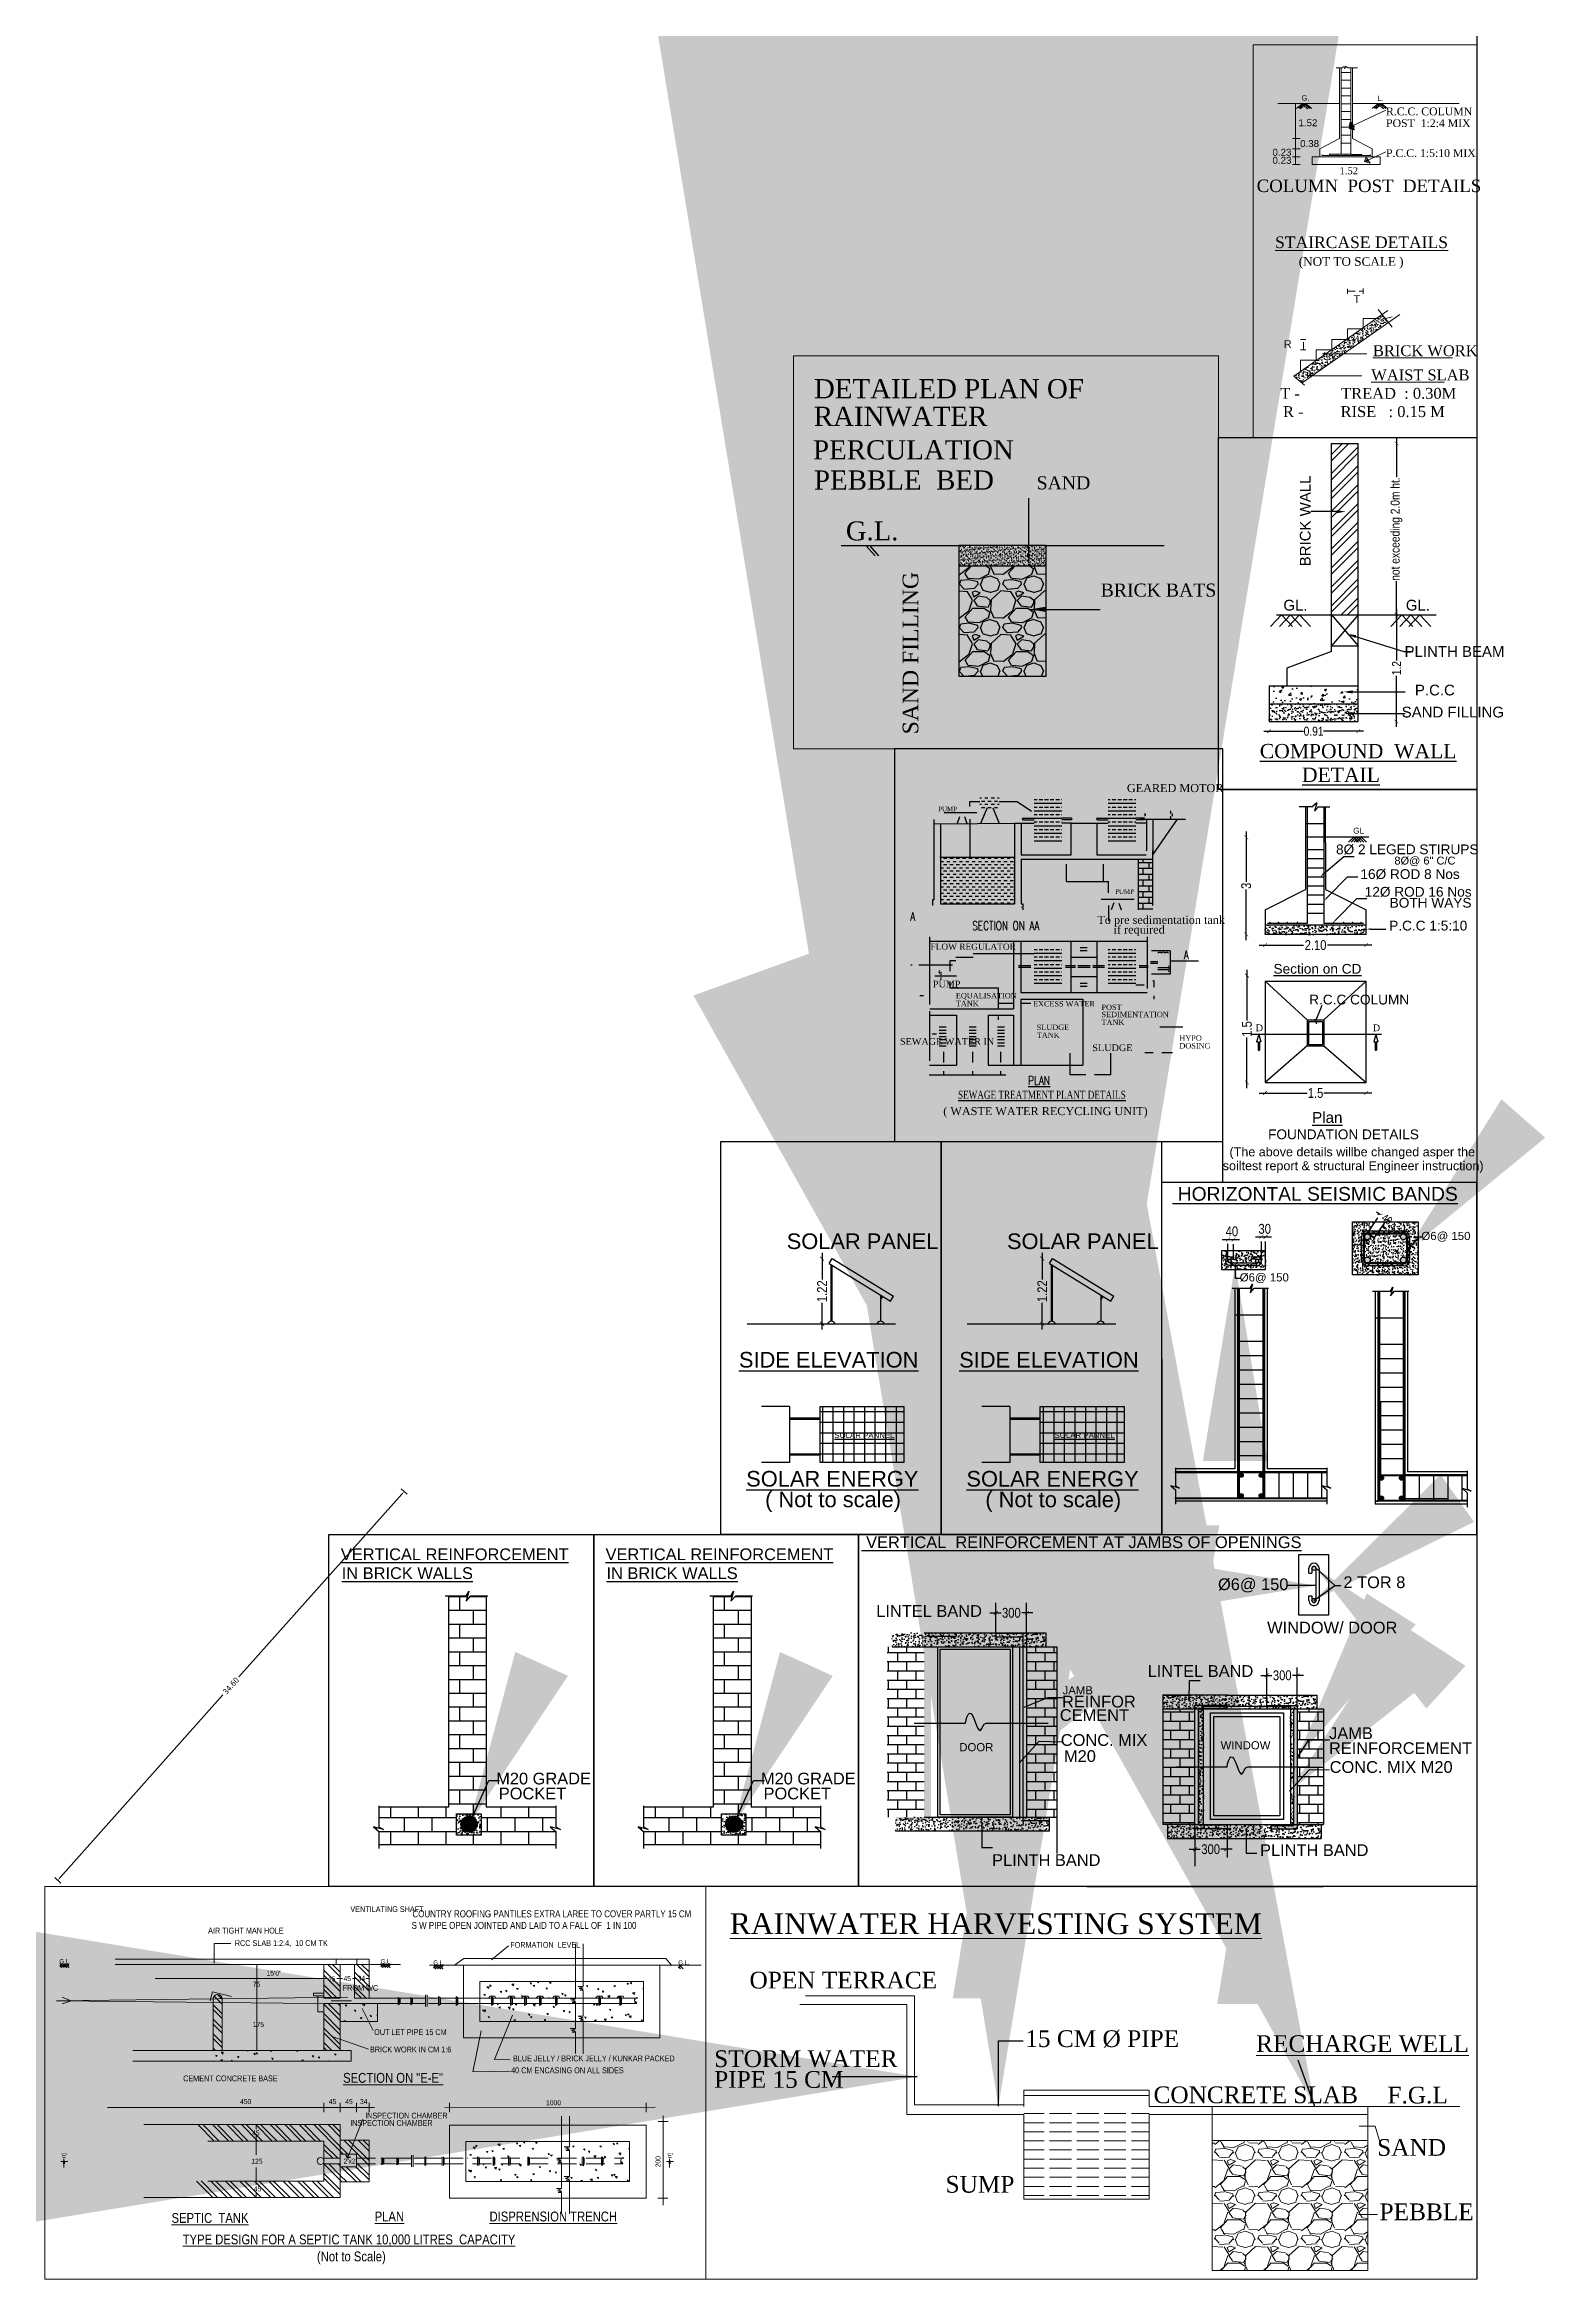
# Model space of a CAD drawing. Header units: metres. Extents: x 2063 to 2266, y 1708 to 2054.
# Drawn here: x 2065.9 to 2165.6, y 1708.1 to 1856.5 of the extents above; entities that cross this region are included whole.
import ezdxf

# ---------------------------------------------------------------- set-up
doc = ezdxf.new("R2010")
doc.units = ezdxf.units.M
for name, pattern in [('CENTER', [2, 1.25, -0.25, 0.25, -0.25]), ('DASHED', [0.75, 0.5, -0.25]), ('DASHED2', [0.375, 0.25, -0.125])]:
    doc.linetypes.add(name, pattern=pattern)
doc.layers.add('00', color=5, linetype='Continuous')
doc.layers.add('ROAD_WIDTH', color=7, linetype='Continuous')
doc.styles.add('00', font='romantic.ttf')
doc.styles.add('5', font='romantic.ttf')
doc.styles.add('B', font='romantic.ttf')
doc.styles.add('CODE', font='tahoma.ttf')
doc.styles.add('DIM', font='swissc.ttf')
doc.styles.add('HANDWRITE', font='ARIALN.TTF')
doc.styles.add('plan9', font='times.ttf', dxfattribs={"height": 9})
doc.styles.add('RD', font='swissel.ttf')
doc.styles.add('ROMAN', font='times.ttf', dxfattribs={"height": 300})
doc.styles.add('ROMAND', font='times.ttf', dxfattribs={"height": 8})
doc.styles.add('ROMANT', font='romant.shx', dxfattribs={"width": 0.8, "height": 60})
doc.styles.add('rt', font='times.ttf')
doc.styles.add('SimpleX', font='arial.ttf', dxfattribs={"width": 0.8})
doc.styles.get("Standard").update_dxf_attribs({"font": 'arial.ttf'})
doc.styles.add('style3', font='times.ttf', dxfattribs={"height": 250})
doc.dimstyles.new('APP', dxfattribs={"dimscale": 0, "dimtxt": 0.23, "dimasz": 0.1, "dimexe": 0.18, "dimexo": 0.0625, "dimgap": 0, "dimtad": 0, "dimzin": 4, "dimdsep": 46, "dimtxsty": 'Standard', "dimblk1": 'OBLIQUE', "dimblk2": 'OBLIQUE', "dimsah": 1, "dimcen": 0.09, "dimse1": 1, "dimse2": 1, "dimclrt": 4, "dimadec": 0, "dimazin": 0, "dimtfac": 1, "dimtmove": 0, "dimatfit": 3, "dimldrblk": 'OBLIQUE', "dimfxl": 0, "dimtolj": 1, "dimtzin": 0, "dimarcsym": 0})
doc.dimstyles.new('Copy of APP', dxfattribs={"dimscale": 0, "dimtxt": 8, "dimasz": 4.5, "dimexe": 9, "dimexo": 9, "dimgap": 2, "dimtad": 0, "dimtih": 1, "dimtoh": 1, "dimzin": 4, "dimdsep": 46, "dimlunit": 4, "dimtxsty": 'style3', "dimblk": 'OPEN90', "dimblk1": 'OPEN90', "dimblk2": 'OBLIQUE', "dimcen": 0.09, "dimse1": 1, "dimse2": 1, "dimclrd": 4, "dimclre": 4, "dimclrt": 2, "dimadec": 0, "dimazin": 0, "dimtfac": 1, "dimtmove": 0, "dimatfit": 3, "dimfxl": 0, "dimtolj": 1, "dimtzin": 0, "dimarcsym": 0})
doc.dimstyles.new('Copy of Standard', dxfattribs={"dimtxt": 0.18, "dimasz": 3, "dimexe": 0.18, "dimexo": 0.0625, "dimgap": 0.09, "dimtad": 0, "dimdec": 4, "dimzin": 3, "dimdsep": 46, "dimlunit": 4, "dimtxsty": 'ROMAND', "dimcen": 0.09, "dimadec": 0, "dimazin": 0, "dimtfac": 1, "dimtdec": 4, "dimtix": 1, "dimtofl": 0, "dimtmove": 0, "dimatfit": 3, "dimfxl": 0, "dimtolj": 1, "dimtzin": 0, "dimarcsym": 0})
doc.dimstyles.new('DIM-100 MM', dxfattribs={"dimtxt": 200, "dimasz": 100, "dimexe": 100, "dimexo": 100, "dimgap": 75, "dimtad": 1, "dimdec": 4, "dimrnd": 1, "dimzin": 12, "dimdsep": 46, "dimtxsty": 'SimpleX', "dimblk": 'ARCHTICK', "dimcen": 1, "dimdle": 100, "dimclre": 8, "dimclrt": 140, "dimazin": 0, "dimtfac": 0.75, "dimtdec": 4, "dimtix": 1, "dimtmove": 0, "dimatfit": 3, "dimfxl": 0, "dimfrac": 2, "dimtolj": 1, "dimarcsym": 0})
doc.dimstyles.new('Din', dxfattribs={"dimscale": 0, "dimtxt": 0.25, "dimasz": 0.1, "dimexe": 0.15, "dimexo": 0.15, "dimgap": 0.03, "dimtad": 0, "dimzin": 0, "dimdsep": 46, "dimtxsty": 'DIM', "dimblk": 'ARCHTICK', "dimcen": 0.09, "dimdle": 0.15, "dimse1": 1, "dimse2": 1, "dimclrd": 256, "dimclre": 256, "dimclrt": 7, "dimadec": 0, "dimazin": 3, "dimtfac": 1, "dimtofl": 0, "dimtmove": 1, "dimatfit": 3, "dimfxl": 0, "dimtolj": 1, "dimtzin": 0, "dimarcsym": 0})
doc.dimstyles.get("Standard").update_dxf_attribs({"dimtxt": 0.18, "dimasz": 0.18, "dimexe": 0.18, "dimexo": 0.0625, "dimgap": 0.09, "dimtad": 0, "dimtih": 1, "dimtoh": 1, "dimdec": 4, "dimzin": 0, "dimdsep": 46, "dimtxsty": 'Standard', "dimcen": 0.09, "dimadec": 0, "dimazin": 0, "dimtfac": 1, "dimtdec": 4, "dimtofl": 0, "dimtmove": 0, "dimatfit": 3, "dimfxl": 0, "dimtolj": 1, "dimtzin": 0, "dimarcsym": 0})
pattern_1 = [(50, (77.35386, -105.59592), (0.21113878, -0.01847225), [0.02207763, -0.24285398]), (355, (77.35386, -105.59592), (-0.040844, 0.22142164), [0.0176621, -0.1942832]), (100.4514, (77.37145, -105.59746), (0.17029492, 0.20294926), [0.0187631, -0.20639412]), (46.1842, (77.35386, -105.53705), (0.3141621, -0.0487236), [0.03311645, -0.364281]), (96.6356, (77.38004, -105.5411), (0.2751352, 0.2867496), [0.02814465, -0.3095911]), (351.1842, (77.35386, -105.53705), (0.275135, 0.2867498), [0.02649316, -0.2914248]), (21, (77.3833, -105.55177), (0.1757106, -0.1185183), [0.02207763, -0.24285398]), (326, (77.3833, -105.55177), (0.07162436, 0.2134613), [0.0176621, -0.1942832]), (71.4514, (77.39794, -105.56164), (0.24733504, 0.0949428), [0.0187631, -0.20639412]), (37.5, (77.35386, -105.59592), (0.00357948, 0.09799345), [0, -0.19192824, 0, -0.19722687, 0, -0.19501911]), (7.5, (77.35386, -105.59592), (0.077439375, 0.11610237), [0, -0.11244875, 0, -0.18751271, 0, -0.07432804]), (327.5, (77.288215, -105.59592), (0.15714049, -0.006639443), [0, -0.07359212, 0, -0.2296074, 0, -0.30467136]), (317.5, (77.25878, -105.59592), (0.17167162, 0.02946775), [0, -0.09566975, 0, -0.15248286, 0, -0.21636082])]
pattern_2 = [(50, (84.27821, -107.18304), (0.21113878, -0.01847225), [0.02207763, -0.24285398]), (355, (84.27821, -107.18304), (-0.040844, 0.22142164), [0.0176621, -0.1942832]), (100.4514, (84.2958, -107.18458), (0.17029492, 0.20294926), [0.0187631, -0.20639412]), (46.1842, (84.2782, -107.12416), (0.3141621, -0.0487236), [0.03311645, -0.364281]), (96.6356, (84.3044, -107.12822), (0.2751352, 0.2867496), [0.02814465, -0.3095911]), (351.1842, (84.2782, -107.12416), (0.275135, 0.2867498), [0.02649316, -0.2914248]), (21, (84.30765, -107.13888), (0.1757106, -0.1185183), [0.02207763, -0.24285398]), (326, (84.30765, -107.13888), (0.07162436, 0.2134613), [0.0176621, -0.1942832]), (71.4514, (84.3223, -107.14876), (0.24733504, 0.0949428), [0.0187631, -0.20639412]), (37.5, (84.27821, -107.18304), (0.00357948, 0.09799345), [0, -0.19192824, 0, -0.19722687, 0, -0.19501911]), (7.5, (84.27821, -107.18304), (0.077439375, 0.11610237), [0, -0.11244875, 0, -0.18751271, 0, -0.07432804]), (327.5, (84.21257, -107.18304), (0.15714049, -0.006639443), [0, -0.07359212, 0, -0.2296074, 0, -0.30467136]), (317.5, (84.18313, -107.18304), (0.17167162, 0.02946775), [0, -0.09566975, 0, -0.15248286, 0, -0.21636082])]
pattern_3 = [(50, (77.44217, -110.3045), (0.21113878, -0.01847225), [0.02207763, -0.24285398]), (355, (77.44217, -110.3045), (-0.040844, 0.22142164), [0.0176621, -0.1942832]), (100.4514, (77.45976, -110.30603), (0.17029492, 0.20294926), [0.0187631, -0.20639412]), (46.1842, (77.44217, -110.24562), (0.3141621, -0.0487236), [0.03311645, -0.364281]), (96.6356, (77.46835, -110.24968), (0.2751352, 0.2867496), [0.02814465, -0.30959114]), (351.1842, (77.44217, -110.24562), (0.275135, 0.2867498), [0.02649316, -0.2914248]), (21, (77.4716, -110.26034), (0.1757106, -0.1185183), [0.02207763, -0.24285398]), (326, (77.4716, -110.26034), (0.07162436, 0.2134613), [0.0176621, -0.1942832]), (71.4514, (77.48625, -110.27021), (0.24733504, 0.0949428), [0.0187631, -0.20639412]), (37.5, (77.44217, -110.30449), (0.003579478, 0.09799345), [0, -0.19192824, 0, -0.19722687, 0, -0.19501911]), (7.5, (77.44217, -110.30449), (0.077439375, 0.11610237), [0, -0.11244875, 0, -0.18751271, 0, -0.07432804]), (327.5, (77.376525, -110.30449), (0.15714049, -0.006639443), [0, -0.07359212, 0, -0.2296074, 0, -0.30467136]), (317.5, (77.34709, -110.30449), (0.17167162, 0.02946775), [0, -0.09566975, 0, -0.15248286, 0, -0.21636082])]
pattern_4 = [(50, (84.39147, -110.49535), (0.21113878, -0.01847225), [0.02207763, -0.24285398]), (355, (84.39147, -110.49535), (-0.040844, 0.22142164), [0.0176621, -0.1942832]), (100.4514, (84.40906, -110.4969), (0.17029492, 0.20294926), [0.0187631, -0.20639412]), (46.1842, (84.39147, -110.43648), (0.3141621, -0.0487236), [0.03311645, -0.364281]), (96.6356, (84.41765, -110.44054), (0.2751352, 0.2867496), [0.02814465, -0.3095911]), (351.1842, (84.39147, -110.43648), (0.275135, 0.2867498), [0.02649316, -0.2914248]), (21, (84.4209, -110.4512), (0.1757106, -0.1185183), [0.02207763, -0.24285398]), (326, (84.4209, -110.4512), (0.07162436, 0.2134613), [0.0176621, -0.1942832]), (71.4514, (84.43554, -110.46107), (0.24733504, 0.0949428), [0.0187631, -0.20639412]), (37.5, (84.391465, -110.49535), (0.00357948, 0.09799345), [0, -0.19192824, 0, -0.19722687, 0, -0.19501911]), (7.5, (84.39147, -110.49535), (0.077439375, 0.11610237), [0, -0.11244875, 0, -0.18751271, 0, -0.07432804]), (327.5, (84.32582, -110.49535), (0.15714049, -0.006639443), [0, -0.07359212, 0, -0.2296074, 0, -0.30467136]), (317.5, (84.29638, -110.49535), (0.17167162, 0.02946775), [0, -0.09566975, 0, -0.15248286, 0, -0.21636082])]
pattern_5 = [(50, (47.41853, -83.19686), (0.17946796, -0.01570141), [0.018766, -0.20642588]), (355, (47.41853, -83.19686), (-0.0347174, 0.1882084), [0.0150128, -0.1651407]), (100.4514, (47.43349, -83.19817), (0.14475068, 0.17250687), [0.01594864, -0.175435]), (46.1842, (47.41853, -83.14682), (0.2670378, -0.04141504), [0.028149, -0.3096388]), (96.6356, (47.44079, -83.15027), (0.23386494, 0.24373714), [0.02392296, -0.2631525]), (351.1842, (47.41853, -83.14682), (0.23386475, 0.2437373), [0.0225192, -0.24771106]), (21, (47.44355, -83.15933), (0.14935402, -0.10074056), [0.018766, -0.20642588]), (326, (47.44355, -83.15933), (0.0608807, 0.1814421), [0.0150128, -0.1651407]), (71.4514, (47.456, -83.16773), (0.2102348, 0.0807014), [0.01594864, -0.175435]), (37.5, (47.41853, -83.196864), (0.003042556, 0.083294434), [0, -0.163139, 0, -0.16764284, 0, -0.16576624]), (7.5, (47.41853, -83.19686), (0.06582347, 0.09868701), [0, -0.09558144, 0, -0.1593858, 0, -0.06317883]), (327.5, (47.362735, -83.196864), (0.133569416, -0.005643526), [0, -0.0625533, 0, -0.19516629, 0, -0.25897065]), (317.5, (47.33771, -83.19686), (0.14592087, 0.02504759), [0, -0.08131929, 0, -0.12961043, 0, -0.1839067])]
pattern_6 = [(0, (25.69422, 18.01658), (0.118125, 0.118125), [0.118125, -0.118125])]
pattern_7 = [(0, (-1049.97004, -235.4743), (0, 0.27860625), []), (0, (-1049.97004, -235.335), (0, 0.27860625), [0.139303125, -0.06965156])]

msp = doc.modelspace()

# ---------------------------------------------------------------- blocks, each defined once
blk = doc.blocks.new('_Oblique')
at = {"color": 0, "linetype": 'ByBlock', "lineweight": -2}
blk.add_line((-0.5, -0.5), (0.5, 0.5), dxfattribs=at)
blk = doc.blocks.new('_Open90')
at = {"color": 0, "linetype": 'ByBlock'}
for p, q in [((-0.5, 0.5), (0, 0)), ((0, 0), (-1, 0)), ((0, 0), (-0.5, -0.5))]:
    blk.add_line(p, q, dxfattribs=at)
blk = doc.blocks.new('_ArchTick')
at = {"color": 0, "linetype": 'ByBlock', "const_width": 0.15}
blk.add_lwpolyline([(-0.5, -0.5), (0.5, 0.5)], dxfattribs=at)
blk = doc.blocks.new('*D29')
at = {"lineweight": -2}
for p, q in [((10.285, 5.395), (10.568, 5.395)), ((11.38, 5.395), (11.096, 5.395))]:
    blk.add_line(p, q, dxfattribs=at)
at = {"layer": 'Defpoints', "color": 0}
for p in [(11.23, 5.395), (10.435, 4.582), (11.23, 4.57)]:
    blk.add_point(p, dxfattribs=at)
at = {"lineweight": -2, "xscale": 0.1, "yscale": 0.1, "zscale": 0.1, "rotation": 180}
blk.add_blockref('_ArchTick', (10.435, 5.395), dxfattribs=at)
at = {"lineweight": -2, "xscale": 0.1, "yscale": 0.1, "zscale": 0.1}
blk.add_blockref('_ArchTick', (11.23, 5.395), dxfattribs=at)
at = {"color": 7, "insert": (10.832, 5.395), "char_height": 0.25, "attachment_point": 5, "style": 'DIM'}
blk.add_mtext('\\A1;300', dxfattribs=at)
blk = doc.blocks.new('*D27')
at = {"lineweight": -2}
for p, q in [((3.36, 6.992), (3.644, 6.992)), ((4.455, 6.992), (4.172, 6.992))]:
    blk.add_line(p, q, dxfattribs=at)
at = {"layer": 'Defpoints', "color": 0}
for p in [(4.305, 6.992), (3.51, 6.179), (4.305, 6.167)]:
    blk.add_point(p, dxfattribs=at)
at = {"lineweight": -2, "xscale": 0.1, "yscale": 0.1, "zscale": 0.1, "rotation": 180}
blk.add_blockref('_ArchTick', (3.51, 6.992), dxfattribs=at)
at = {"lineweight": -2, "xscale": 0.1, "yscale": 0.1, "zscale": 0.1}
blk.add_blockref('_ArchTick', (4.305, 6.992), dxfattribs=at)
at = {"color": 7, "insert": (3.908, 6.992), "char_height": 0.25, "attachment_point": 5, "style": 'DIM'}
blk.add_mtext('\\A1;300', dxfattribs=at)
blk = doc.blocks.new('*D28')
at = {"lineweight": -2}
for p, q in [((8.455, 0.951), (8.738, 0.951)), ((9.549, 0.951), (9.266, 0.951))]:
    blk.add_line(p, q, dxfattribs=at)
at = {"layer": 'Defpoints', "color": 0}
for p in [(9.399, 0.951), (8.605, 0.108), (9.399, 0.096)]:
    blk.add_point(p, dxfattribs=at)
at = {"lineweight": -2, "xscale": 0.1, "yscale": 0.1, "zscale": 0.1, "rotation": 180}
blk.add_blockref('_ArchTick', (8.605, 0.951), dxfattribs=at)
at = {"lineweight": -2, "xscale": 0.1, "yscale": 0.1, "zscale": 0.1}
blk.add_blockref('_ArchTick', (9.399, 0.951), dxfattribs=at)
at = {"color": 7, "insert": (9.002, 0.951), "char_height": 0.25, "attachment_point": 5, "style": 'DIM'}
blk.add_mtext('\\A1;300', dxfattribs=at)
blk = doc.blocks.new('*D32')
at = {"lineweight": -2}
blk.add_line((1.542, 7.494), (1.985, 7.494), dxfattribs=at)
at = {"layer": 'Defpoints', "color": 0}
for p in [(1.835, 7.494), (1.692, 7.261), (1.835, 7.261)]:
    blk.add_point(p, dxfattribs=at)
at = {"lineweight": -2, "xscale": 0.1, "yscale": 0.1, "zscale": 0.1, "rotation": 180}
blk.add_blockref('_ArchTick', (1.692, 7.494), dxfattribs=at)
at = {"lineweight": -2, "xscale": 0.1, "yscale": 0.1, "zscale": 0.1}
blk.add_blockref('_ArchTick', (1.835, 7.494), dxfattribs=at)
at = {"color": 7, "insert": (1.792, 7.701), "char_height": 0.25, "attachment_point": 5, "style": 'DIM'}
blk.add_mtext('\\A1;40', dxfattribs=at)
blk = doc.blocks.new('*D30')
at = {"lineweight": -2}
blk.add_line((2.395, 7.565), (2.8, 7.565), dxfattribs=at)
at = {"layer": 'Defpoints', "color": 0}
for p in [(2.65, 7.565), (2.545, 6.947), (2.65, 6.947)]:
    blk.add_point(p, dxfattribs=at)
at = {"lineweight": -2, "xscale": 0.1, "yscale": 0.1, "zscale": 0.1, "rotation": 180}
blk.add_blockref('_ArchTick', (2.545, 7.565), dxfattribs=at)
at = {"lineweight": -2, "xscale": 0.1, "yscale": 0.1, "zscale": 0.1}
blk.add_blockref('_ArchTick', (2.65, 7.565), dxfattribs=at)
at = {"color": 7, "insert": (2.626, 7.764), "char_height": 0.25, "attachment_point": 5, "style": 'DIM'}
blk.add_mtext('\\A1;30', dxfattribs=at)
blk = doc.blocks.new('*D31')
at = {"linetype": 'Continuous', "lineweight": -2}
for p, q in [((5.554, 8.131), (5.471, 8.187)), ((5.733, 8.008), (5.815, 7.951))]:
    blk.add_line(p, q, dxfattribs=at)
at = {"layer": 'Defpoints', "color": 0, "linetype": 'Continuous'}
for p in [(5.733, 8.008), (5.235, 7.665), (5.414, 7.542)]:
    blk.add_point(p, dxfattribs=at)
at = {"linetype": 'Continuous', "lineweight": -2, "xscale": 0.1, "yscale": 0.1, "zscale": 0.1}
for p, rotation in [((5.554, 8.131), 325.6187076149834), ((5.733, 8.008), 145.6187076149834)]:
    blk.add_blockref('_ArchTick', p, dxfattribs=dict(at, rotation=rotation))
at = {"color": 7, "linetype": 'Continuous', "insert": (5.733, 8.008), "char_height": 0.2, "attachment_point": 5, "rotation": 325.6187, "style": 'DIM'}
blk.add_mtext('\\A1;40', dxfattribs=at)
blk = doc.blocks.new('*D34')
at = {"lineweight": -2}
for p, q in [((0.616, 5.444), (0.616, 4.144)), ((0.616, 2.413), (0.616, 3.713))]:
    blk.add_line(p, q, dxfattribs=at)
at = {"layer": 'Defpoints', "color": 0}
for p in [(0.616, 5.294), (1.021, 5.294), (1.021, 2.563)]:
    blk.add_point(p, dxfattribs=at)
at = {"lineweight": -2, "xscale": 0.1, "yscale": 0.1, "zscale": 0.1}
for p, rotation in [((0.616, 5.294), 90), ((0.616, 2.563), 270)]:
    blk.add_blockref('_ArchTick', p, dxfattribs=dict(at, rotation=rotation))
at = {"color": 7, "insert": (0.616, 3.929), "char_height": 0.25, "attachment_point": 5, "rotation": 90, "style": 'DIM'}
blk.add_mtext('\\A1;1.5', dxfattribs=at)
blk = doc.blocks.new('*D35')
at = {"lineweight": -2}
for p, q in [((0.929, 2.289), (2.157, 2.289)), ((3.816, 2.289), (2.588, 2.289))]:
    blk.add_line(p, q, dxfattribs=at)
at = {"layer": 'Defpoints', "color": 0}
for p in [(1.079, 2.563), (3.666, 2.563), (3.666, 2.289)]:
    blk.add_point(p, dxfattribs=at)
at = {"lineweight": -2, "xscale": 0.1, "yscale": 0.1, "zscale": 0.1, "rotation": 180}
blk.add_blockref('_ArchTick', (1.079, 2.289), dxfattribs=at)
at = {"lineweight": -2, "xscale": 0.1, "yscale": 0.1, "zscale": 0.1}
blk.add_blockref('_ArchTick', (3.666, 2.289), dxfattribs=at)
at = {"color": 7, "insert": (2.373, 2.289), "char_height": 0.25, "attachment_point": 5, "style": 'DIM'}
blk.add_mtext('\\A1;1.5', dxfattribs=at)
blk = doc.blocks.new('*D36')
at = {"lineweight": -2}
for p, q in [((0.598, 8.986), (0.598, 7.692)), ((0.598, 6.201), (0.598, 7.496))]:
    blk.add_line(p, q, dxfattribs=at)
at = {"layer": 'Defpoints', "color": 0}
for p in [(0.598, 8.836), (2.719, 8.836), (1.685, 6.351)]:
    blk.add_point(p, dxfattribs=at)
at = {"lineweight": -2, "xscale": 0.1, "yscale": 0.1, "zscale": 0.1}
for p, rotation in [((0.598, 8.836), 90), ((0.598, 6.351), 270)]:
    blk.add_blockref('_ArchTick', p, dxfattribs=dict(at, rotation=rotation))
at = {"color": 7, "insert": (0.598, 7.594), "char_height": 0.25, "attachment_point": 5, "rotation": 90, "style": 'DIM'}
blk.add_mtext('\\A1;3', dxfattribs=at)
blk = doc.blocks.new('*D37')
at = {"lineweight": -2}
for p, q in [((0.929, 6.076), (2.068, 6.076)), ((3.816, 6.076), (2.677, 6.076))]:
    blk.add_line(p, q, dxfattribs=at)
at = {"layer": 'Defpoints', "color": 0}
for p in [(1.079, 6.351), (3.666, 6.351), (3.666, 6.076)]:
    blk.add_point(p, dxfattribs=at)
at = {"lineweight": -2, "xscale": 0.1, "yscale": 0.1, "zscale": 0.1, "rotation": 180}
blk.add_blockref('_ArchTick', (1.079, 6.076), dxfattribs=at)
at = {"lineweight": -2, "xscale": 0.1, "yscale": 0.1, "zscale": 0.1}
blk.add_blockref('_ArchTick', (3.666, 6.076), dxfattribs=at)
at = {"color": 7, "insert": (2.373, 6.076), "char_height": 0.25, "attachment_point": 5, "style": 'DIM'}
blk.add_mtext('\\A1;2.10', dxfattribs=at)
blk = doc.blocks.new('A$C6C0F68FF')
at = {"lineweight": 5}
for p, q in [((14.015, 8.855), (14.015, 7.41)), ((14.224, 8.855), (14.224, 7.732)), ((0.396, 8.324), (0.406, 8.333)), ((0.396, 8.258), (0.471, 8.333)), ((0.448, 8.232), (0.396, 8.284)), ((0.513, 8.232), (0.413, 8.333)), ((0.436, 8.232), (0.536, 8.333)), ((0.579, 8.232), (0.478, 8.333)), ((0.501, 8.232), (0.601, 8.333)), ((0.64, 8.237), (0.543, 8.333)), ((0.566, 8.232), (0.64, 8.306)), ((0.64, 8.302), (0.609, 8.333)), ((1.859, 8.458), (8.566, 8.458)), ((1.859, 8.314), (7.927, 8.314)), ((2.618, 8.314), (7.807, 8.314)), ((2.985, 8.314), (7.807, 8.314)), ((5.6, 8.322), (5.6, 6.044)), ((7.375, 7.425), (7.375, 8.314)), ((7.807, 7.984), (7.476, 8.314)), ((7.807, 8.111), (7.604, 8.314)), ((7.702, 8.314), (7.702, 8.458)), ((7.807, 8.314), (8.566, 8.314)), ((7.807, 7.425), (7.807, 8.314)), ((7.807, 8.314), (7.807, 7.425)), ((8.186, 8.314), (8.186, 7.425)), ((8.241, 8.314), (8.241, 8.458)), ((8.566, 7.989), (8.241, 8.314)), ((8.566, 8.116), (8.368, 8.314)), ((8.566, 7.901), (8.566, 8.458)), ((8.566, 8.314), (9.394, 8.314)), ((8.88, 8.324), (8.889, 8.333)), ((8.88, 8.258), (8.954, 8.333)), ((8.932, 8.232), (8.88, 8.284)), ((8.997, 8.232), (8.897, 8.333)), ((8.919, 8.232), (9.02, 8.333)), ((9.062, 8.232), (8.962, 8.333)), ((8.984, 8.232), (9.085, 8.333)), ((9.123, 8.237), (9.027, 8.333)), ((9.05, 8.232), (9.123, 8.306)), ((9.123, 8.302), (9.092, 8.333)), ((11.06, 8.298), (10.163, 8.298)), ((10.273, 8.289), (10.283, 8.298)), ((10.273, 8.224), (10.348, 8.298)), ((10.39, 8.198), (10.29, 8.298)), ((10.313, 8.198), (10.413, 8.298)), ((10.456, 8.198), (10.355, 8.298)), ((10.378, 8.198), (10.478, 8.298)), ((10.517, 8.202), (10.42, 8.298)), ((10.443, 8.198), (10.517, 8.272)), ((10.517, 8.268), (10.486, 8.298)), ((10.821, 8.298), (11.071, 8.471)), ((11.06, 8.298), (16.248, 8.298)), ((11.06, 6.377), (11.06, 8.298)), ((11.071, 8.471), (16.409, 8.471)), ((16.248, 8.298), (16.248, 6.377)), ((16.248, 8.298), (17.334, 8.298)), ((16.409, 8.471), (16.555, 8.298)), ((16.743, 8.289), (16.752, 8.298)), ((16.743, 8.224), (16.817, 8.298)), ((16.86, 8.198), (16.759, 8.298)), ((0.631, 8.232), (0.64, 8.241)), ((2.919, 7.942), (7.467, 7.942)), ((7.807, 7.729), (7.375, 8.161)), ((7.807, 7.601), (7.375, 8.034)), ((7.728, 7.425), (7.375, 7.779)), ((7.716, 7.942), (7.862, 7.942)), ((8.127, 7.942), (8.24, 7.942)), ((8.566, 7.734), (8.186, 8.114)), ((8.566, 7.607), (8.186, 7.986)), ((8.493, 7.425), (8.186, 7.731)), ((8.483, 7.942), (8.566, 7.942)), ((8.566, 7.425), (8.566, 7.901)), ((9.115, 8.232), (9.123, 8.241)), ((10.325, 8.198), (10.273, 8.25)), ((10.508, 8.198), (10.517, 8.206)), ((11.492, 7.866), (15.816, 7.866)), ((11.492, 6.809), (11.492, 7.866)), ((11.736, 7.728), (11.681, 7.721)), ((11.728, 7.676), (11.681, 7.721)), ((11.728, 7.676), (11.736, 7.728)), ((11.773, 7.732), (11.757, 7.772)), ((11.792, 7.761), (11.757, 7.772)), ((11.773, 7.732), (11.792, 7.761)), ((12.393, 7.804), (12.338, 7.798)), ((12.385, 7.753), (12.338, 7.798)), ((12.385, 7.753), (12.393, 7.804)), ((12.502, 7.689), (12.465, 7.682)), ((12.498, 7.654), (12.465, 7.682)), ((12.498, 7.654), (12.501, 7.689)), ((12.841, 7.795), (12.826, 7.836)), ((12.861, 7.824), (12.826, 7.836)), ((12.841, 7.795), (12.86, 7.824)), ((12.935, 7.769), (12.899, 7.762)), ((12.932, 7.734), (12.899, 7.762)), ((12.932, 7.734), (12.935, 7.769)), ((13.042, 7.829), (13.003, 7.866)), ((13.042, 7.829), (13.047, 7.866)), ((13.259, 7.655), (13.244, 7.696)), ((13.279, 7.684), (13.244, 7.696)), ((13.259, 7.655), (13.279, 7.684)), ((13.369, 7.849), (13.333, 7.842)), ((13.366, 7.814), (13.333, 7.842)), ((13.366, 7.814), (13.369, 7.849)), ((13.909, 7.859), (13.907, 7.866)), ((13.909, 7.859), (13.914, 7.866)), ((14.224, 7.732), (14.091, 7.732)), ((14.091, 7.732), (14.218, 7.692)), ((14.218, 7.692), (14.12, 7.677)), ((14.12, 7.677), (14.224, 7.656)), ((14.327, 7.719), (14.312, 7.759)), ((14.347, 7.747), (14.312, 7.759)), ((14.327, 7.719), (14.347, 7.747)), ((14.634, 7.675), (14.597, 7.669)), ((14.63, 7.641), (14.633, 7.675)), ((15.067, 7.755), (15.031, 7.749)), ((15.064, 7.721), (15.031, 7.749)), ((15.064, 7.721), (15.067, 7.755)), ((15.396, 7.782), (15.38, 7.823)), ((15.415, 7.811), (15.38, 7.823)), ((15.396, 7.782), (15.415, 7.811)), ((15.501, 7.835), (15.465, 7.829)), ((15.498, 7.801), (15.465, 7.829)), ((15.498, 7.801), (15.501, 7.835)), ((15.814, 7.642), (15.798, 7.682)), ((15.816, 7.676), (15.798, 7.682)), ((15.816, 7.866), (15.816, 6.809)), ((16.795, 8.198), (16.743, 8.25)), ((8.007, 7.448), (0.31, 7.352)), ((0.31, 7.352), (8.007, 7.278)), ((0.699, 7.352), (0.451, 7.352)), ((0.461, 7.448), (0.699, 7.352)), ((0.699, 7.352), (0.461, 7.278)), ((4.45, 6.044), (4.45, 7.403)), ((4.687, 7.012), (4.45, 7.249)), ((4.687, 6.884), (4.45, 7.122)), ((4.687, 7.266), (4.476, 7.477)), ((4.687, 7.394), (4.56, 7.521)), ((4.687, 6.044), (4.687, 7.403)), ((7.375, 7.554), (7.101, 7.554)), ((7.101, 7.554), (7.101, 7.484)), ((7.375, 7.484), (7.101, 7.484)), ((7.216, 7.484), (7.216, 7.066)), ((7.601, 7.425), (7.375, 7.652)), ((7.807, 7.425), (7.375, 7.425)), ((8.239, 7.281), (7.375, 7.281)), ((7.375, 6.044), (7.375, 7.281)), ((7.807, 6.837), (7.375, 7.269)), ((7.807, 6.964), (7.49, 7.281)), ((7.57, 7.352), (8.104, 7.352)), ((7.807, 7.219), (7.745, 7.281)), ((7.807, 6.044), (7.807, 7.281)), ((7.807, 7.281), (7.807, 6.044)), ((7.807, 7.281), (8.793, 7.281)), ((7.807, 6.806), (7.807, 7.281)), ((7.975, 7.248), (7.939, 7.242)), ((7.972, 7.214), (7.939, 7.242)), ((7.972, 7.214), (7.975, 7.248)), ((8.198, 7.072), (8.182, 7.113)), ((8.217, 7.101), (8.182, 7.113)), ((8.365, 7.425), (8.186, 7.604)), ((8.239, 7.425), (8.186, 7.425)), ((8.198, 7.072), (8.217, 7.101)), ((8.239, 7.425), (9.337, 7.425)), ((8.239, 7.281), (9.337, 7.281)), ((8.452, 7.273), (8.397, 7.267)), ((8.444, 7.222), (8.397, 7.267)), ((8.444, 7.222), (8.452, 7.273)), ((8.793, 7.281), (8.793, 6.806)), ((9.308, 7.425), (9.337, 7.425)), ((9.308, 7.281), (9.337, 7.281)), ((9.337, 7.44), (9.337, 7.25)), ((9.337, 7.44), (9.385, 7.425)), ((9.337, 7.25), (9.385, 7.281)), ((9.345, 7.425), (9.668, 7.425)), ((9.345, 7.281), (9.668, 7.281)), ((9.362, 7.432), (9.362, 7.267)), ((9.362, 7.425), (9.363, 7.425)), ((9.362, 7.281), (9.363, 7.281)), ((9.385, 7.425), (9.385, 7.281)), ((9.638, 7.425), (9.668, 7.425)), ((9.638, 7.281), (9.668, 7.281)), ((9.668, 7.44), (9.668, 7.25)), ((9.668, 7.44), (9.715, 7.425)), ((9.668, 7.25), (9.715, 7.281)), ((9.692, 7.432), (9.692, 7.267)), ((9.715, 7.425), (10.055, 7.425)), ((9.715, 7.425), (9.715, 7.281)), ((9.715, 7.281), (10.055, 7.281)), ((10.055, 7.512), (10.055, 7.202)), ((10.102, 7.512), (10.102, 7.202)), ((10.133, 7.425), (10.405, 7.425)), ((10.133, 7.281), (10.405, 7.281)), ((10.405, 7.468), (10.405, 7.234)), ((10.405, 7.468), (10.434, 7.443)), ((10.405, 7.234), (10.434, 7.253)), ((10.434, 7.443), (10.434, 7.253)), ((10.434, 7.443), (10.453, 7.439)), ((10.434, 7.253), (10.453, 7.26)), ((10.453, 7.439), (10.453, 7.26)), ((10.453, 7.425), (10.867, 7.425)), ((10.453, 7.281), (10.867, 7.281)), ((10.867, 7.468), (10.896, 7.443)), ((10.867, 7.468), (10.867, 7.234)), ((10.867, 7.234), (10.896, 7.253)), ((10.896, 7.443), (10.915, 7.439)), ((10.896, 7.443), (10.896, 7.253)), ((10.896, 7.253), (10.915, 7.26)), ((10.915, 7.439), (10.915, 7.26)), ((10.915, 7.425), (11.8, 7.425)), ((10.915, 7.281), (11.8, 7.281)), ((11.526, 7.425), (11.525, 7.428)), ((11.534, 7.425), (11.525, 7.428)), ((11.598, 7.115), (11.562, 7.109)), ((11.595, 7.081), (11.562, 7.109)), ((11.64, 7.112), (11.585, 7.106)), ((11.632, 7.061), (11.585, 7.106)), ((11.595, 7.081), (11.598, 7.115)), ((11.634, 7.529), (11.598, 7.522)), ((11.631, 7.494), (11.598, 7.522)), ((11.631, 7.494), (11.634, 7.529)), ((11.632, 7.061), (11.64, 7.112)), ((11.72, 7.425), (11.765, 7.48)), ((11.765, 7.48), (11.886, 7.48)), ((11.8, 7.468), (11.8, 7.234)), ((11.8, 7.468), (11.828, 7.446)), ((11.8, 7.234), (11.828, 7.249)), ((11.828, 7.446), (11.828, 7.249)), ((11.828, 7.446), (11.847, 7.439)), ((11.828, 7.249), (11.847, 7.26)), ((11.847, 7.439), (11.847, 7.26)), ((11.847, 7.425), (15.659, 7.425)), ((11.847, 7.281), (15.638, 7.281)), ((11.917, 7.425), (11.886, 7.48)), ((11.959, 7.247), (11.946, 7.281)), ((11.959, 7.247), (11.978, 7.276)), ((11.978, 7.276), (11.963, 7.281)), ((12.029, 7.161), (11.995, 7.189)), ((12.032, 7.195), (11.996, 7.189)), ((12.029, 7.161), (12.032, 7.195)), ((12.068, 7.609), (12.032, 7.602)), ((12.065, 7.574), (12.032, 7.602)), ((12.065, 7.574), (12.068, 7.609)), ((12.191, 7.592), (12.175, 7.632)), ((12.21, 7.62), (12.176, 7.632)), ((12.191, 7.592), (12.21, 7.62)), ((12.225, 7.425), (12.27, 7.48)), ((12.297, 7.189), (12.242, 7.182)), ((12.289, 7.137), (12.242, 7.182)), ((12.27, 7.48), (12.392, 7.48)), ((12.289, 7.137), (12.297, 7.189)), ((12.305, 7.468), (12.305, 7.234)), ((12.305, 7.468), (12.334, 7.446)), ((12.305, 7.234), (12.334, 7.249)), ((12.334, 7.446), (12.353, 7.439)), ((12.334, 7.446), (12.334, 7.249)), ((12.334, 7.249), (12.353, 7.26)), ((12.353, 7.439), (12.353, 7.26)), ((12.377, 7.107), (12.361, 7.148)), ((12.396, 7.136), (12.361, 7.148)), ((12.377, 7.107), (12.396, 7.136)), ((12.423, 7.425), (12.392, 7.48)), ((12.465, 7.275), (12.429, 7.269)), ((12.462, 7.241), (12.429, 7.269)), ((12.462, 7.241), (12.465, 7.275)), ((12.609, 7.451), (12.594, 7.492)), ((12.628, 7.48), (12.594, 7.492)), ((12.596, 7.425), (12.641, 7.48)), ((12.609, 7.451), (12.628, 7.48)), ((12.641, 7.48), (12.763, 7.48)), ((12.676, 7.468), (12.705, 7.446)), ((12.676, 7.468), (12.676, 7.234)), ((12.676, 7.234), (12.705, 7.249)), ((12.705, 7.446), (12.705, 7.249)), ((12.705, 7.446), (12.724, 7.439)), ((12.705, 7.249), (12.724, 7.26)), ((12.724, 7.439), (12.724, 7.26)), ((12.794, 7.425), (12.763, 7.48)), ((12.954, 7.265), (12.899, 7.259)), ((12.946, 7.214), (12.899, 7.259)), ((12.946, 7.214), (12.954, 7.265)), ((12.984, 7.425), (13.029, 7.48)), ((13.029, 7.48), (13.15, 7.48)), ((13.064, 7.468), (13.064, 7.234)), ((13.064, 7.468), (13.092, 7.446)), ((13.064, 7.234), (13.092, 7.249)), ((13.092, 7.446), (13.111, 7.439)), ((13.092, 7.446), (13.092, 7.249)), ((13.092, 7.249), (13.111, 7.26)), ((13.111, 7.439), (13.111, 7.26)), ((13.181, 7.425), (13.15, 7.48)), ((13.333, 7.435), (13.296, 7.429)), ((13.301, 7.425), (13.296, 7.429)), ((13.332, 7.425), (13.333, 7.435)), ((13.409, 7.425), (13.454, 7.48)), ((13.445, 7.171), (13.43, 7.211)), ((13.465, 7.199), (13.43, 7.211)), ((13.445, 7.171), (13.464, 7.199)), ((13.454, 7.48), (13.575, 7.48)), ((13.489, 7.468), (13.517, 7.446)), ((13.489, 7.468), (13.489, 7.234)), ((13.489, 7.234), (13.517, 7.249)), ((13.517, 7.446), (13.536, 7.439)), ((13.517, 7.446), (13.517, 7.249)), ((13.517, 7.249), (13.536, 7.26)), ((13.536, 7.439), (13.536, 7.26)), ((13.606, 7.425), (13.575, 7.48)), ((13.677, 7.515), (13.662, 7.555)), ((13.697, 7.544), (13.662, 7.555)), ((13.677, 7.515), (13.697, 7.544)), ((13.73, 7.102), (13.694, 7.095)), ((13.727, 7.067), (13.694, 7.095)), ((13.727, 7.067), (13.73, 7.102)), ((13.766, 7.515), (13.73, 7.509)), ((13.763, 7.481), (13.73, 7.509)), ((13.763, 7.481), (13.766, 7.515)), ((13.882, 7.41), (14.009, 7.37)), ((14.015, 7.41), (13.882, 7.41)), ((14.009, 7.37), (13.911, 7.355)), ((13.911, 7.355), (14.015, 7.334)), ((14.015, 7.334), (13.929, 7.312)), ((13.929, 7.312), (14.015, 7.308)), ((14.015, 7.335), (14.015, 7.334)), ((14.015, 7.308), (14.015, 6.624)), ((14.224, 7.656), (14.138, 7.634)), ((14.138, 7.634), (14.224, 7.63)), ((14.224, 7.657), (14.224, 7.656)), ((14.224, 7.63), (14.224, 6.946)), ((14.513, 7.234), (14.498, 7.275)), ((14.533, 7.263), (14.498, 7.275)), ((14.513, 7.234), (14.533, 7.263)), ((14.551, 7.425), (14.596, 7.48)), ((14.597, 7.262), (14.561, 7.255)), ((14.594, 7.227), (14.561, 7.255)), ((14.594, 7.227), (14.597, 7.262)), ((14.596, 7.48), (14.717, 7.48)), ((14.63, 7.641), (14.597, 7.669)), ((14.631, 7.468), (14.659, 7.446)), ((14.631, 7.468), (14.631, 7.234)), ((14.631, 7.234), (14.659, 7.249)), ((14.659, 7.446), (14.678, 7.439)), ((14.659, 7.446), (14.659, 7.249)), ((14.659, 7.249), (14.678, 7.26)), ((14.678, 7.439), (14.678, 7.26)), ((14.748, 7.425), (14.717, 7.48)), ((14.745, 7.578), (14.73, 7.619)), ((14.765, 7.607), (14.73, 7.619)), ((14.745, 7.578), (14.765, 7.607)), ((14.925, 7.494), (14.87, 7.488)), ((14.917, 7.443), (14.87, 7.488)), ((14.931, 7.094), (14.916, 7.134)), ((14.951, 7.123), (14.916, 7.134)), ((14.917, 7.443), (14.925, 7.494)), ((14.931, 7.094), (14.951, 7.123)), ((15.107, 7.425), (15.153, 7.48)), ((15.163, 7.438), (15.148, 7.479)), ((15.183, 7.467), (15.148, 7.479)), ((15.153, 7.48), (15.274, 7.48)), ((15.163, 7.438), (15.183, 7.467)), ((15.188, 7.468), (15.188, 7.234)), ((15.188, 7.468), (15.216, 7.446)), ((15.188, 7.234), (15.216, 7.249)), ((15.216, 7.446), (15.235, 7.439)), ((15.216, 7.446), (15.216, 7.249)), ((15.216, 7.249), (15.235, 7.26)), ((15.235, 7.439), (15.235, 7.26)), ((15.305, 7.425), (15.274, 7.48)), ((15.582, 7.571), (15.527, 7.565)), ((15.574, 7.52), (15.527, 7.565)), ((15.574, 7.52), (15.582, 7.571)), ((15.586, 7.305), (15.601, 7.327)), ((15.601, 7.327), (15.6, 7.327)), ((15.814, 7.642), (15.816, 7.646)), ((4.687, 6.629), (4.45, 6.867)), ((4.687, 6.502), (4.45, 6.739)), ((7.216, 7.066), (7.375, 7.066)), ((7.807, 6.582), (7.375, 7.015)), ((7.807, 6.455), (7.375, 6.887)), ((7.807, 6.2), (7.375, 6.632)), ((7.807, 6.073), (7.375, 6.505)), ((8.793, 6.806), (7.807, 6.806)), ((7.939, 6.835), (7.903, 6.828)), ((7.929, 6.806), (7.903, 6.828)), ((7.936, 6.806), (7.939, 6.835)), ((8.372, 6.915), (8.336, 6.908)), ((8.369, 6.88), (8.336, 6.908)), ((8.369, 6.88), (8.372, 6.915)), ((8.616, 6.932), (8.6, 6.972)), ((8.635, 6.961), (8.6, 6.972)), ((8.616, 6.932), (8.635, 6.961)), ((8.793, 6.992), (8.77, 6.988)), ((8.793, 6.969), (8.77, 6.988)), ((15.816, 6.809), (11.492, 6.809)), ((11.727, 6.903), (11.711, 6.944)), ((11.746, 6.932), (11.711, 6.944)), ((11.727, 6.903), (11.746, 6.932)), ((12.429, 6.862), (12.393, 6.855)), ((12.426, 6.827), (12.393, 6.855)), ((12.426, 6.827), (12.429, 6.862)), ((12.795, 6.967), (12.779, 7.007)), ((12.814, 6.996), (12.78, 7.007)), ((12.795, 6.967), (12.814, 6.996)), ((12.863, 6.942), (12.827, 6.935)), ((12.86, 6.907), (12.827, 6.935)), ((12.86, 6.907), (12.863, 6.942)), ((13.213, 6.827), (13.197, 6.867)), ((13.232, 6.855), (13.198, 6.867)), ((13.213, 6.827), (13.232, 6.855)), ((13.296, 7.022), (13.26, 7.015)), ((13.293, 6.987), (13.26, 7.015)), ((13.293, 6.987), (13.296, 7.022)), ((13.863, 7.031), (13.848, 7.071)), ((13.883, 7.059), (13.848, 7.071)), ((13.863, 7.031), (13.882, 7.059)), ((14.015, 6.624), (13.882, 6.624)), ((13.882, 6.624), (14.009, 6.584)), ((14.009, 6.584), (13.911, 6.569)), ((13.911, 6.569), (14.015, 6.547)), ((14.015, 6.547), (13.929, 6.525)), ((13.929, 6.525), (14.015, 6.522)), ((14.015, 6.522), (14.015, 5.967)), ((14.224, 6.946), (14.091, 6.946)), ((14.091, 6.946), (14.218, 6.906)), ((14.218, 6.906), (14.12, 6.891)), ((14.12, 6.891), (14.224, 6.869)), ((14.224, 6.869), (14.138, 6.847)), ((14.138, 6.847), (14.224, 6.844)), ((14.224, 6.844), (14.224, 5.958)), ((14.281, 6.89), (14.266, 6.931)), ((14.301, 6.919), (14.266, 6.931)), ((14.281, 6.89), (14.301, 6.919)), ((14.561, 6.848), (14.525, 6.842)), ((14.558, 6.814), (14.525, 6.842)), ((14.558, 6.814), (14.561, 6.848)), ((14.83, 6.879), (14.775, 6.873)), ((14.822, 6.828), (14.775, 6.873)), ((14.822, 6.828), (14.83, 6.879)), ((14.995, 6.928), (14.959, 6.922)), ((14.992, 6.894), (14.959, 6.922)), ((14.992, 6.894), (14.995, 6.928)), ((15.349, 6.954), (15.334, 6.994)), ((15.369, 6.983), (15.334, 6.994)), ((15.349, 6.954), (15.369, 6.982)), ((15.428, 7.008), (15.392, 7.002)), ((15.425, 6.974), (15.392, 7.002)), ((15.425, 6.974), (15.428, 7.008)), ((15.487, 6.956), (15.432, 6.949)), ((15.479, 6.904), (15.432, 6.949)), ((15.479, 6.904), (15.487, 6.956)), ((15.767, 6.814), (15.752, 6.854)), ((15.787, 6.842), (15.752, 6.854)), ((15.767, 6.814), (15.787, 6.842)), ((2.33, 6.044), (8.095, 6.044)), ((7.807, 6.044), (2.985, 6.044)), ((4.687, 6.247), (4.45, 6.485)), ((4.687, 6.12), (4.45, 6.357)), ((4.508, 6.044), (4.45, 6.102)), ((4.531, 5.883), (4.516, 5.923)), ((4.551, 5.911), (4.516, 5.923)), ((4.531, 5.883), (4.551, 5.911)), ((4.714, 6.001), (4.66, 5.994)), ((4.706, 5.949), (4.66, 5.994)), ((4.706, 5.949), (4.714, 6.001)), ((5.363, 6.026), (5.344, 6.044)), ((5.363, 6.026), (5.366, 6.044)), ((5.558, 5.966), (5.522, 5.96)), ((5.555, 5.932), (5.522, 5.96)), ((5.555, 5.932), (5.558, 5.966)), ((5.6, 5.946), (5.584, 5.987)), ((5.619, 5.975), (5.584, 5.987)), ((5.6, 5.946), (5.619, 5.975)), ((5.982, 6.044), (5.956, 6.04)), ((5.989, 6.012), (5.956, 6.04)), ((5.989, 6.012), (5.992, 6.044)), ((6.668, 6.01), (6.655, 6.044)), ((6.668, 6.01), (6.687, 6.039)), ((6.687, 6.039), (6.67, 6.044)), ((7.086, 5.87), (7.07, 5.91)), ((7.105, 5.898), (7.07, 5.91)), ((7.58, 6.044), (7.375, 6.25)), ((7.453, 6.044), (7.375, 6.123)), ((7.69, 5.953), (7.654, 5.946)), ((7.687, 5.918), (7.654, 5.946)), ((7.687, 5.918), (7.69, 5.953)), ((8.095, 6.027), (8.088, 6.026)), ((8.095, 6.02), (8.088, 6.026)), ((8.095, 6.044), (8.095, 5.756)), ((16.248, 6.377), (11.06, 6.377)), ((2.33, 5.756), (8.095, 5.756)), ((4.691, 5.806), (4.655, 5.8)), ((4.688, 5.772), (4.655, 5.8)), ((4.688, 5.772), (4.691, 5.806)), ((4.944, 5.756), (4.934, 5.783)), ((4.969, 5.771), (4.934, 5.783)), ((4.959, 5.756), (4.969, 5.771)), ((5.122, 5.852), (5.088, 5.88)), ((5.125, 5.886), (5.089, 5.88)), ((5.122, 5.852), (5.125, 5.886)), ((6.018, 5.806), (6.002, 5.846)), ((6.037, 5.835), (6.002, 5.846)), ((6.018, 5.806), (6.037, 5.835)), ((6.823, 5.793), (6.787, 5.786)), ((6.82, 5.758), (6.787, 5.786)), ((6.82, 5.758), (6.823, 5.793)), ((7.086, 5.87), (7.105, 5.898)), ((7.254, 5.838), (7.22, 5.866)), ((7.257, 5.873), (7.221, 5.866)), ((7.254, 5.838), (7.257, 5.873)), ((7.494, 5.756), (7.488, 5.77)), ((7.523, 5.758), (7.489, 5.77)), ((7.522, 5.756), (7.523, 5.758)), ((7.904, 5.767), (7.849, 5.761)), ((7.854, 5.756), (7.849, 5.761)), ((7.902, 5.756), (7.904, 5.767)), ((8.714, 4.54), (1.658, 4.54)), ((7.375, 4.417), (7.375, 4.662)), ((7.807, 4.417), (7.807, 4.662)), ((8.239, 4.417), (8.239, 4.662)), ((8.566, 4.417), (8.566, 4.662)), ((10.566, 4.54), (16.127, 4.544)), ((10.693, 4.417), (10.693, 4.662)), ((13.648, 4.304), (13.648, 3.18)), ((13.857, 4.304), (13.857, 3.502)), ((15.882, 4.417), (15.882, 4.662)), ((16.202, 4.171), (16.467, 4.171)), ((16.335, 4.321), (16.335, 1.961)), ((2.618, 4.084), (7.807, 4.084)), ((2.618, 4.084), (7.807, 4.084)), ((4.48, 3.652), (4.047, 4.084)), ((4.607, 3.652), (4.175, 4.084)), ((4.309, 3.652), (7.375, 3.652)), ((4.862, 3.652), (4.43, 4.084)), ((4.989, 3.652), (4.557, 4.084)), ((5.244, 3.652), (4.812, 4.084)), ((5.371, 3.652), (4.939, 4.084)), ((5.626, 3.652), (5.194, 4.084)), ((5.754, 3.652), (5.321, 4.084)), ((6.008, 3.652), (5.576, 4.084)), ((5.583, 3.288), (5.585, 3.798)), ((5.586, 3.963), (5.587, 4.084)), ((6.136, 3.652), (5.703, 4.084)), ((6.391, 3.652), (5.958, 4.084)), ((6.518, 3.652), (6.086, 4.084)), ((6.773, 3.652), (6.34, 4.084)), ((6.9, 3.652), (6.468, 4.084)), ((7.155, 3.652), (6.723, 4.084)), ((7.282, 3.652), (6.85, 4.084)), ((7.807, 3.382), (7.105, 4.084)), ((7.807, 3.51), (7.232, 4.084)), ((7.375, 2.595), (7.375, 3.652)), ((7.739, 3.195), (7.375, 3.56)), ((7.807, 3.764), (7.487, 4.084)), ((7.807, 3.892), (7.614, 4.084)), ((7.807, 2.163), (7.807, 4.084)), ((7.807, 4.084), (7.807, 2.163)), ((7.807, 3.671), (8.566, 3.671)), ((8.566, 3.005), (7.9, 3.671)), ((8.566, 3.133), (8.027, 3.671)), ((8.566, 3.387), (8.282, 3.671)), ((8.566, 3.515), (8.41, 3.671)), ((8.566, 2.576), (8.566, 3.671)), ((10.693, 4.069), (15.882, 4.069)), ((10.693, 2.147), (10.693, 4.069)), ((11.126, 3.636), (15.449, 3.636)), ((11.126, 2.579), (11.126, 3.636)), ((11.406, 3.502), (11.391, 3.542)), ((11.426, 3.531), (11.391, 3.542)), ((12.026, 3.574), (11.971, 3.568)), ((12.018, 3.523), (11.971, 3.568)), ((12.018, 3.523), (12.026, 3.574)), ((12.474, 3.566), (12.459, 3.606)), ((12.494, 3.594), (12.459, 3.606)), ((12.474, 3.566), (12.494, 3.594)), ((12.675, 3.599), (12.636, 3.636)), ((12.675, 3.599), (12.681, 3.636)), ((13.002, 3.619), (12.966, 3.612)), ((12.999, 3.585), (12.966, 3.612)), ((12.999, 3.585), (13.002, 3.619)), ((13.543, 3.629), (13.54, 3.636)), ((13.543, 3.629), (13.547, 3.636)), ((15.029, 3.552), (15.013, 3.593)), ((15.048, 3.581), (15.013, 3.593)), ((15.029, 3.552), (15.048, 3.581)), ((15.134, 3.606), (15.098, 3.599)), ((15.131, 3.571), (15.098, 3.599)), ((15.131, 3.571), (15.134, 3.605)), ((15.449, 3.636), (15.449, 2.579)), ((15.882, 4.069), (15.882, 2.147)), ((0.424, 3.107), (0.613, 3.107)), ((0.498, 3.13), (0.498, 3.048)), ((0.509, 3.183), (0.509, 2.95)), ((0.52, 3.13), (0.52, 3.048)), ((7.612, 3.195), (7.375, 3.432)), ((7.807, 2.618), (7.375, 3.05)), ((7.807, 2.745), (7.501, 3.052)), ((7.807, 3), (7.755, 3.052)), ((8.008, 3.308), (7.807, 3.51)), ((7.881, 3.308), (7.807, 3.382)), ((7.807, 3.308), (8.239, 3.308)), ((7.807, 2.973), (8.239, 2.973)), ((8.231, 2.576), (7.834, 2.973)), ((8.358, 2.576), (7.961, 2.973)), ((8.566, 2.623), (8.216, 2.973)), ((8.239, 2.973), (8.239, 3.308)), ((8.566, 2.75), (8.239, 3.077)), ((11.16, 3.195), (11.159, 3.198)), ((11.167, 3.195), (11.159, 3.198)), ((11.267, 3.299), (11.231, 3.292)), ((11.264, 3.265), (11.231, 3.292)), ((11.264, 3.265), (11.267, 3.299)), ((11.369, 3.498), (11.314, 3.491)), ((11.361, 3.446), (11.314, 3.491)), ((11.361, 3.446), (11.369, 3.498)), ((11.406, 3.502), (11.425, 3.531)), ((11.592, 3.018), (11.579, 3.052)), ((11.592, 3.018), (11.611, 3.046)), ((11.612, 3.046), (11.596, 3.052)), ((11.665, 2.966), (11.629, 2.959)), ((11.662, 2.931), (11.629, 2.959)), ((11.662, 2.931), (11.665, 2.966)), ((11.701, 3.379), (11.665, 3.372)), ((11.698, 3.345), (11.665, 3.372)), ((11.698, 3.345), (11.701, 3.379)), ((11.824, 3.362), (11.809, 3.402)), ((11.844, 3.39), (11.809, 3.402)), ((11.824, 3.362), (11.844, 3.39)), ((11.93, 2.959), (11.876, 2.953)), ((11.922, 2.908), (11.876, 2.953)), ((11.922, 2.908), (11.93, 2.959)), ((12.099, 3.046), (12.062, 3.039)), ((12.095, 3.011), (12.062, 3.039)), ((12.095, 3.011), (12.098, 3.046)), ((12.135, 3.459), (12.099, 3.452)), ((12.132, 3.425), (12.099, 3.452)), ((12.132, 3.425), (12.135, 3.459)), ((12.242, 3.221), (12.227, 3.262)), ((12.262, 3.25), (12.227, 3.262)), ((12.242, 3.221), (12.262, 3.25)), ((12.568, 3.539), (12.532, 3.532)), ((12.565, 3.505), (12.532, 3.532)), ((12.587, 3.035), (12.533, 3.029)), ((12.579, 2.984), (12.533, 3.029)), ((12.565, 3.505), (12.568, 3.539)), ((12.579, 2.984), (12.587, 3.035)), ((12.892, 3.425), (12.877, 3.466)), ((12.912, 3.454), (12.877, 3.466)), ((12.892, 3.425), (12.912, 3.454)), ((12.966, 3.206), (12.93, 3.199)), ((12.934, 3.195), (12.93, 3.199)), ((12.965, 3.195), (12.966, 3.206)), ((13.078, 2.941), (13.063, 2.981)), ((13.098, 2.97), (13.063, 2.981)), ((13.078, 2.941), (13.098, 2.97)), ((13.31, 3.285), (13.295, 3.325)), ((13.33, 3.314), (13.295, 3.325)), ((13.31, 3.285), (13.33, 3.314)), ((13.399, 3.286), (13.363, 3.279)), ((13.396, 3.251), (13.363, 3.279)), ((13.396, 3.251), (13.399, 3.286)), ((13.648, 3.18), (13.515, 3.18)), ((13.515, 3.18), (13.643, 3.14)), ((13.643, 3.14), (13.544, 3.126)), ((13.544, 3.126), (13.648, 3.104)), ((13.648, 3.104), (13.562, 3.082)), ((13.562, 3.082), (13.648, 3.078)), ((13.648, 3.105), (13.648, 3.104)), ((13.648, 3.078), (13.648, 2.394)), ((13.724, 3.502), (13.852, 3.462)), ((13.857, 3.502), (13.724, 3.502)), ((13.852, 3.462), (13.753, 3.448)), ((13.753, 3.448), (13.857, 3.426)), ((13.857, 3.426), (13.771, 3.404)), ((13.771, 3.404), (13.857, 3.4)), ((13.857, 3.427), (13.857, 3.426)), ((13.857, 3.4), (13.857, 2.716)), ((13.961, 3.489), (13.945, 3.529)), ((13.98, 3.518), (13.945, 3.529)), ((13.961, 3.489), (13.98, 3.518)), ((14.147, 3.004), (14.131, 3.045)), ((14.166, 3.033), (14.131, 3.045)), ((14.147, 3.004), (14.166, 3.033)), ((14.231, 3.032), (14.194, 3.025)), ((14.228, 2.998), (14.194, 3.025)), ((14.228, 2.998), (14.231, 3.032)), ((14.267, 3.446), (14.231, 3.439)), ((14.264, 3.411), (14.231, 3.439)), ((14.264, 3.411), (14.267, 3.446)), ((14.379, 3.349), (14.363, 3.389)), ((14.398, 3.377), (14.363, 3.389)), ((14.379, 3.349), (14.398, 3.377)), ((14.558, 3.265), (14.504, 3.258)), ((14.55, 3.213), (14.504, 3.258)), ((14.55, 3.213), (14.558, 3.265)), ((14.7, 3.526), (14.664, 3.519)), ((14.697, 3.491), (14.664, 3.519)), ((14.697, 3.491), (14.7, 3.525)), ((14.797, 3.208), (14.781, 3.249)), ((14.816, 3.237), (14.781, 3.249)), ((14.797, 3.208), (14.816, 3.237)), ((15.215, 3.341), (15.161, 3.335)), ((15.207, 3.29), (15.161, 3.335)), ((15.207, 3.29), (15.215, 3.341)), ((15.219, 3.075), (15.234, 3.097)), ((15.234, 3.097), (15.233, 3.097)), ((15.447, 3.412), (15.431, 3.453)), ((15.449, 3.447), (15.431, 3.453)), ((15.447, 3.412), (15.449, 3.416)), ((16.421, 3.107), (16.611, 3.107)), ((16.496, 3.13), (16.496, 3.048)), ((16.506, 3.183), (16.506, 2.95)), ((16.517, 3.13), (16.517, 3.048)), ((4.44, 2.163), (4.008, 2.595)), ((4.568, 2.163), (4.13, 2.601)), ((4.309, 2.595), (7.375, 2.595)), ((4.823, 2.163), (4.39, 2.595)), ((4.95, 2.163), (4.518, 2.595)), ((5.205, 2.163), (4.772, 2.595)), ((5.332, 2.163), (4.9, 2.595)), ((5.587, 2.163), (5.155, 2.595)), ((5.714, 2.163), (5.282, 2.595)), ((5.969, 2.163), (5.537, 2.595)), ((5.587, 2.502), (5.587, 2.95)), ((6.096, 2.163), (5.664, 2.595)), ((6.351, 2.163), (5.919, 2.595)), ((6.479, 2.163), (6.046, 2.595)), ((6.733, 2.163), (6.301, 2.595)), ((6.861, 2.163), (6.428, 2.595)), ((7.116, 2.163), (6.683, 2.595)), ((7.243, 2.163), (6.811, 2.595)), ((7.498, 2.163), (7.065, 2.595)), ((7.625, 2.163), (7.193, 2.595)), ((7.807, 2.363), (7.375, 2.795)), ((7.807, 2.236), (7.375, 2.668)), ((7.976, 2.576), (7.807, 2.745)), ((7.849, 2.576), (7.807, 2.618)), ((7.807, 2.576), (8.566, 2.576)), ((15.449, 2.579), (11.126, 2.579)), ((11.231, 2.886), (11.195, 2.879)), ((11.228, 2.851), (11.195, 2.879)), ((11.273, 2.882), (11.219, 2.876)), ((11.265, 2.831), (11.219, 2.876)), ((11.228, 2.851), (11.231, 2.886)), ((11.265, 2.831), (11.273, 2.882)), ((11.36, 2.673), (11.344, 2.714)), ((11.379, 2.702), (11.345, 2.714)), ((11.36, 2.673), (11.379, 2.702)), ((12.01, 2.877), (11.995, 2.918)), ((12.03, 2.906), (11.995, 2.918)), ((12.01, 2.877), (12.029, 2.906)), ((12.062, 2.632), (12.026, 2.625)), ((12.059, 2.598), (12.026, 2.625)), ((12.059, 2.598), (12.062, 2.632)), ((12.428, 2.737), (12.413, 2.777)), ((12.448, 2.766), (12.413, 2.777)), ((12.428, 2.737), (12.448, 2.766)), ((12.496, 2.712), (12.46, 2.705)), ((12.493, 2.678), (12.46, 2.705)), ((12.493, 2.678), (12.496, 2.712)), ((12.846, 2.597), (12.831, 2.637)), ((12.866, 2.625), (12.831, 2.637)), ((12.846, 2.597), (12.866, 2.625)), ((12.927, 2.758), (12.893, 2.785)), ((12.93, 2.792), (12.894, 2.785)), ((12.927, 2.758), (12.93, 2.792)), ((13.363, 2.872), (13.327, 2.865)), ((13.36, 2.838), (13.327, 2.865)), ((13.36, 2.838), (13.363, 2.872)), ((13.496, 2.801), (13.481, 2.841)), ((13.516, 2.829), (13.481, 2.841)), ((13.496, 2.801), (13.516, 2.829)), ((13.515, 2.394), (13.643, 2.354)), ((13.648, 2.394), (13.515, 2.394)), ((13.857, 2.716), (13.724, 2.716)), ((13.724, 2.716), (13.852, 2.676)), ((13.852, 2.676), (13.753, 2.661)), ((13.753, 2.661), (13.857, 2.639)), ((13.857, 2.639), (13.771, 2.617)), ((13.771, 2.617), (13.857, 2.614)), ((13.857, 2.614), (13.857, 1.728)), ((13.914, 2.66), (13.899, 2.701)), ((13.934, 2.689), (13.899, 2.701)), ((13.914, 2.66), (13.934, 2.689)), ((14.194, 2.619), (14.158, 2.612)), ((14.191, 2.584), (14.158, 2.612)), ((14.191, 2.584), (14.194, 2.619)), ((14.463, 2.649), (14.408, 2.643)), ((14.455, 2.598), (14.408, 2.643)), ((14.455, 2.598), (14.463, 2.649)), ((14.565, 2.864), (14.549, 2.905)), ((14.584, 2.893), (14.549, 2.905)), ((14.565, 2.864), (14.584, 2.893)), ((14.628, 2.699), (14.592, 2.692)), ((14.625, 2.664), (14.592, 2.692)), ((14.625, 2.664), (14.628, 2.698)), ((14.983, 2.724), (14.967, 2.764)), ((15.002, 2.753), (14.967, 2.764)), ((14.983, 2.724), (15.002, 2.753)), ((15.059, 2.744), (15.025, 2.772)), ((15.062, 2.779), (15.026, 2.772)), ((15.059, 2.744), (15.062, 2.778)), ((15.12, 2.726), (15.065, 2.719)), ((15.112, 2.674), (15.065, 2.719)), ((15.112, 2.674), (15.12, 2.726)), ((15.401, 2.584), (15.385, 2.624)), ((15.42, 2.612), (15.385, 2.624)), ((15.401, 2.584), (15.42, 2.612)), ((2.618, 2.163), (7.807, 2.163)), ((7.807, 2.163), (2.618, 2.163)), ((5.587, 2.163), (5.587, 2.29)), ((15.882, 2.147), (10.693, 2.147)), ((13.643, 2.354), (13.544, 2.339)), ((13.544, 2.339), (13.648, 2.317)), ((13.648, 2.317), (13.562, 2.295)), ((13.562, 2.295), (13.648, 2.292)), ((13.648, 2.292), (13.648, 1.737)), ((16.193, 2.147), (16.459, 2.147)), ((7.218, 0), (17.462, 0))]:
    blk.add_line(p, q, dxfattribs=at)
at = {"linetype": 'DASHED', "lineweight": 5}
for p, q in [((7.807, 3.195), (7.375, 3.195)), ((7.807, 3.052), (7.375, 3.052)), ((8.239, 3.195), (8.905, 3.195)), ((8.239, 3.052), (8.905, 3.052)), ((8.876, 3.195), (8.905, 3.195)), ((8.876, 3.052), (8.905, 3.052)), ((8.905, 3.21), (8.953, 3.195)), ((8.905, 3.21), (8.905, 3.02)), ((8.905, 3.02), (8.953, 3.052)), ((8.93, 3.202), (8.93, 3.037)), ((8.93, 3.195), (8.93, 3.195)), ((8.93, 3.052), (8.93, 3.052)), ((8.953, 3.195), (8.953, 3.052)), ((8.978, 3.195), (9.301, 3.195)), ((8.978, 3.052), (9.301, 3.052)), ((9.271, 3.195), (9.301, 3.195)), ((9.271, 3.052), (9.301, 3.052)), ((9.301, 3.21), (9.348, 3.195)), ((9.301, 3.21), (9.301, 3.02)), ((9.301, 3.02), (9.348, 3.052)), ((9.326, 3.202), (9.326, 3.037)), ((9.348, 3.195), (9.688, 3.195)), ((9.348, 3.195), (9.348, 3.052)), ((9.348, 3.052), (9.688, 3.052)), ((9.688, 3.282), (9.688, 2.972)), ((9.736, 3.282), (9.736, 2.972)), ((9.766, 3.195), (10.038, 3.195)), ((9.766, 3.052), (10.038, 3.052)), ((10.038, 3.238), (10.038, 3.004)), ((10.067, 3.238), (10.067, 3.004)), ((10.067, 3.195), (10.501, 3.195)), ((10.067, 3.052), (10.501, 3.052)), ((10.501, 3.238), (10.501, 3.004)), ((10.529, 3.238), (10.529, 3.004)), ((10.548, 3.21), (10.548, 3.03)), ((10.548, 3.195), (15.293, 3.195)), ((10.548, 3.052), (15.271, 3.052)), ((11.433, 3.238), (11.433, 3.004)), ((11.462, 3.238), (11.462, 3.004)), ((11.481, 3.21), (11.481, 3.03)), ((11.844, 3.238), (11.844, 3.004)), ((11.872, 3.238), (11.872, 3.004)), ((11.891, 3.21), (11.891, 3.03)), ((12.253, 3.238), (12.253, 3.004)), ((12.282, 3.238), (12.282, 3.004)), ((12.301, 3.21), (12.301, 3.03)), ((12.759, 3.238), (12.759, 3.004)), ((12.787, 3.238), (12.787, 3.004)), ((12.806, 3.21), (12.806, 3.03)), ((14.198, 3.238), (14.198, 3.004)), ((14.226, 3.238), (14.226, 3.004)), ((14.245, 3.21), (14.245, 3.03)), ((14.703, 3.238), (14.703, 3.004)), ((14.732, 3.238), (14.732, 3.004)), ((14.751, 3.21), (14.751, 3.03))]:
    blk.add_line(p, q, dxfattribs=at)
at = {"lineweight": 5}
blk.add_lwpolyline([(17.462, 10.374), (0, 10.374), (0, 0), (17.462, 0)], close=True, dxfattribs=at)
for points in [[(4.479, 8.349), (4.479, 8.868), (4.919, 8.868)], [(11.798, 8.438), (12.25, 8.804)], [(4.937, 7.467), (4.433, 7.593), (4.373, 7.351)], [(8.385, 7.153), (8.678, 6.567)], [(11.53, 6.563), (11.307, 5.477), (12.29, 5.496)], [(12.359, 6.978), (11.878, 5.804), (12.291, 5.795)], [(7.591, 6.416), (8.553, 6.081)], [(8.039, 3.31), (8.4, 4.227)]]:
    blk.add_lwpolyline(points, dxfattribs=at)
blk.add_circle((7.286, 3.126), 0.0924, dxfattribs=at)
blk.add_arc((4.568, 7.403), 0.119, 0, 180, dxfattribs=at)
at = {"lineweight": 5, "start_tangent": (0.237921, 0.971285), "end_tangent": (0.311789, -0.950151)}
for points in [[(15.659, 7.425), (15.603, 7.425), (15.603, 7.281), (15.603, 7.335), (15.638, 7.281), (15.606, 7.335)], [(15.293, 3.195), (15.236, 3.195), (15.236, 3.052), (15.236, 3.105), (15.271, 3.052), (15.24, 3.105)]]:
    blk.add_spline(points, degree=3, dxfattribs=at)
at = {"lineweight": 5, "xscale": 0.1227491841215823, "yscale": 0.1227491841215823, "zscale": 0.1227491841215823, "rotation": 248.5004004989885}
blk.add_blockref('_Open90', (7.994, 3.195), dxfattribs=at)
at = {"lineweight": 5, "style": 'HANDWRITE'}
for s, height, p in [('VENTILATING SHAFT', 0.15275, (8.074, 9.699)), ('COUNTRY ROOFING PANTILES EXTRA LAREE TO COVER PARTLY 15 CM', 0.18331, (9.714, 9.56)), ('AIR TIGHT MAN HOLE', 0.15275, (4.316, 9.131)), ('RCC SLAB 1:2:4,  10 CM TK', 0.15275, (5.022, 8.802)), ('S W PIPE OPEN JOINTED AND LAID TO A FALL OF  1 IN 100', 0.18331, (9.69, 9.254)), ('FORMATION  LEVEL', 0.15275, (12.296, 8.755)), ('G.L.', 0.1153, (0.387, 8.34)), ('G.L.', 0.1153, (8.871, 8.34)), ('G.L.', 0.1153, (10.264, 8.306)), ('G.L.', 0.1153, (16.734, 8.306)), ('75', 0.1297, (5.497, 7.727)), ('15\'0"', 0.1297, (5.859, 8.021)), ('45 ', 0.1297, (7.48, 7.873)), ('FROM WC', 0.1528, (7.873, 7.618)), ('45 ', 0.1297, (7.892, 7.876)), ('34', 0.1297, (8.265, 7.885)), ('175', 0.1297, (5.497, 6.667)), ('OUT LET PIPE 15 CM', 0.15275, (8.703, 6.451)), ('BRICK WORK IN CM 1:6', 0.15275, (8.592, 5.993)), ('BLUE JELLY / BRICK JELLY / KUNKAR PACKED', 0.15275, (12.367, 5.757)), ('CEMENT CONCRETE BASE', 0.15275, (3.657, 5.229)), ('%%USECTION ON "E-E"', 0.25943, (7.882, 5.19)), ('40 CM ENCASING ON ALL SIDES', 0.15275, (12.318, 5.443)), ('450', 0.1297, (5.16, 4.629)), ('45', 0.1297, (7.502, 4.629)), ('45', 0.1297, (7.938, 4.629)), ('34', 0.1297, (8.328, 4.629)), ('1000', 0.1297, (13.242, 4.598)), ('INSPECTION CHAMBER', 0.15275, (8.069, 4.052)), ('INSPECTION CHAMBER', 0.15275, (8.464, 4.247)), ('45', 0.1297, (5.48, 3.803)), ("'E'", 0.1153, (0.429, 3.215)), ('125', 0.1297, (5.456, 3.053)), ("2'x2'", 0.1297, (7.893, 3.056)), ("'E'", 0.1153, (16.426, 3.215)), ('45', 0.1297, (5.52, 2.323)), ('%%UPLAN', 0.2594, (8.715, 1.529)), ('%%UDISPRENSION TRENCH', 0.25943, (11.749, 1.529)), ('%%USEPTIC  TANK', 0.25943, (3.351, 1.49)), ('%%UTYPE DESIGN FOR A SEPTIC TANK 10,000 LITRES  CAPACITY', 0.25943, (3.645, 0.923)), ('(Not to Scale)', 0.25943, (7.191, 0.474))]:
    blk.add_text(s, height=height, dxfattribs=at).set_placement(p)
blk.add_text('200', height=0.1297, rotation=90, dxfattribs=at).set_placement((16.263, 2.958))
blk = doc.blocks.new('A$C70107E65')
at = {"layer": '00', "lineweight": 5}
h = blk.add_hatch(dxfattribs=at)
h.set_pattern_fill('AR-CONC', scale=0.027986, style=0)
h.set_pattern_definition([(50, (-79.38263, -17.2793), (0.2007343, -0.01756198), [0.0209897, -0.23088666]), (355, (-79.38263, -17.2793), (-0.0388313, 0.21051046), [0.01679176, -0.18470933]), (100.4514, (-79.3659, -17.28076), (0.16190315, 0.19294835), [0.0178385, -0.19622347]), (46.1842, (-79.38263, -17.22332), (0.2986809, -0.0463226), [0.0314845, -0.34633]), (96.6356, (-79.35774, -17.22718), (0.26157715, 0.2726192), [0.0267577, -0.2943352]), (351.1842, (-79.38263, -17.22332), (0.2615769, 0.2726194), [0.0251876, -0.277064]), (21, (-79.35465, -17.23732), (0.16705197, -0.11267798), [0.0209897, -0.23088666]), (326, (-79.35465, -17.23732), (0.06809487, 0.2029424), [0.01679176, -0.18470933]), (71.4514, (-79.34072, -17.2467), (0.2351469, 0.09026423), [0.0178385, -0.19622347]), (37.5, (-79.38263, -17.279296), (0.00340309, 0.093164545), [0, -0.18247043, 0, -0.18750795, 0, -0.18540898]), (7.5, (-79.38263, -17.2793), (0.07362333, 0.11038109), [0, -0.10690752, 0, -0.17827249, 0, -0.07066531]), (327.5, (-79.44504, -17.279296), (0.149396943, -0.006312265), [0, -0.06996565, 0, -0.21829284, 0, -0.2896578]), (317.5, (-79.47303, -17.2793), (0.163212, 0.02801564), [0, -0.09095535, 0, -0.14496884, 0, -0.20569902])])
h.paths.add_polyline_path([(4.757, 4.2), (4.551, 4.455), (3.94, 4.027), (3.94, 3.99), (3.887, 3.99), (3.437, 3.674), (3.437, 3.654), (3.408, 3.654), (2.933, 3.321), (2.933, 3.318), (2.929, 3.318), (1.717, 2.469), (1.818, 2.385), (1.976, 2.251)])
at = {"layer": '00', "color": 7, "lineweight": 5}
for p, q in [((3.075, 12.384), (3.262, 12.384)), ((3.182, 12.384), (3.075, 12.384)), ((3.182, 11.732), (3.182, 12.384)), ((3.238, 11.732), (3.238, 12.384)), ((3.238, 12.232), (3.546, 12.232)), ((3.262, 12.384), (3.328, 12.421)), ((3.328, 12.421), (3.352, 12.352)), ((3.352, 12.352), (3.378, 12.432)), ((3.378, 12.432), (3.448, 12.384)), ((3.448, 12.384), (3.759, 12.384)), ((3.546, 11.725), (3.546, 12.378)), ((3.602, 11.732), (3.602, 12.384)), ((3.182, 11.232), (3.182, 11.732)), ((3.238, 11.98), (3.546, 11.98)), ((3.238, 11.232), (3.238, 11.732)), ((3.238, 11.728), (3.546, 11.728)), ((3.546, 11.225), (3.546, 11.725)), ((3.602, 11.232), (3.602, 11.732)), ((1.768, 11.232), (1.202, 11.232)), ((1.768, 11.232), (3.182, 11.232)), ((1.768, 11.232), (1.768, 9.273)), ((1.799, 11.078), (1.982, 11.224)), ((1.874, 11.084), (2.058, 11.23)), ((1.913, 11.067), (2.119, 11.23)), ((1.929, 11.081), (2.113, 11.227)), ((2.167, 11.061), (1.961, 11.224)), ((2.231, 11.075), (2.037, 11.23)), ((2.287, 11.078), (2.103, 11.224)), ((3.182, 11.232), (3.182, 10.113)), ((3.238, 11.476), (3.546, 11.476)), ((3.238, 11.232), (3.238, 9.601)), ((3.238, 11.224), (3.546, 11.224)), ((3.238, 10.973), (3.546, 10.973)), ((3.238, 10.973), (3.546, 10.973)), ((3.238, 10.973), (3.546, 10.973)), ((3.546, 11.225), (3.546, 9.599)), ((3.602, 11.232), (5.24, 11.232)), ((3.602, 11.232), (3.602, 10.113)), ((3.602, 10.521), (4.669, 11.022)), ((4.233, 11.078), (4.417, 11.224)), ((4.308, 11.084), (4.492, 11.23)), ((4.348, 11.067), (4.553, 11.23)), ((4.364, 11.081), (4.547, 11.227)), ((4.602, 11.061), (4.396, 11.224)), ((4.666, 11.075), (4.471, 11.23)), ((4.721, 11.078), (4.538, 11.224)), ((5.24, 11.232), (7.025, 11.232)), ((1.919, 10.113), (1.668, 10.113)), ((1.768, 10.113), (1.919, 10.113)), ((2.552, 9.777), (3.182, 10.113)), ((3.238, 10.721), (3.546, 10.721)), ((3.238, 10.469), (3.546, 10.469)), ((3.238, 10.469), (3.546, 10.469)), ((3.238, 10.217), (3.546, 10.217)), ((3.238, 10.217), (3.546, 10.217)), ((3.238, 10.217), (3.546, 10.217)), ((3.489, 10.515), (3.535, 10.656)), ((3.489, 10.431), (3.535, 10.572)), ((3.668, 10.47), (3.489, 10.515)), ((3.668, 10.386), (3.489, 10.431)), ((3.579, 10.602), (3.528, 10.531)), ((3.579, 10.518), (3.528, 10.447)), ((3.581, 10.6), (3.53, 10.529)), ((3.581, 10.516), (3.53, 10.445)), ((3.535, 10.656), (3.668, 10.47)), ((3.599, 10.567), (3.535, 10.656)), ((3.535, 10.572), (3.668, 10.386)), ((3.599, 10.483), (3.535, 10.572)), ((3.599, 10.567), (3.548, 10.496)), ((3.599, 10.483), (3.548, 10.412)), ((3.579, 10.602), (3.619, 10.531)), ((3.579, 10.518), (3.619, 10.447)), ((3.581, 10.6), (3.621, 10.529)), ((3.581, 10.516), (3.621, 10.445)), ((3.599, 10.567), (3.64, 10.496)), ((3.599, 10.483), (3.64, 10.412)), ((3.602, 10.113), (4.231, 9.777)), ((1.919, 9.777), (1.668, 9.777)), ((1.919, 9.525), (1.668, 9.525)), ((1.768, 9.777), (1.919, 9.777)), ((1.768, 9.525), (1.919, 9.525)), ((2.552, 9.525), (2.3, 9.525)), ((2.3, 9.273), (2.3, 9.525)), ((2.552, 9.525), (2.552, 9.777)), ((2.552, 9.525), (4.231, 9.525)), ((3.182, 9.525), (2.552, 9.525)), ((2.616, 9.568), (4.183, 9.568)), ((2.854, 9.601), (3.238, 9.601)), ((3.182, 9.525), (3.602, 9.525)), ((3.182, 9.525), (3.602, 9.525)), ((3.238, 9.965), (3.546, 9.965)), ((3.238, 9.601), (3.546, 9.601)), ((3.898, 9.599), (3.546, 9.599)), ((3.988, 9.366), (4.034, 9.508)), ((4.167, 9.322), (3.988, 9.366)), ((4.078, 9.454), (4.027, 9.383)), ((4.029, 9.381), (4.669, 9.682)), ((4.08, 9.452), (4.029, 9.381)), ((4.098, 9.418), (4.034, 9.508)), ((4.034, 9.508), (4.167, 9.322)), ((4.098, 9.418), (4.047, 9.347)), ((4.078, 9.454), (4.119, 9.383)), ((4.08, 9.452), (4.12, 9.381)), ((4.098, 9.418), (4.139, 9.347)), ((4.231, 9.525), (4.231, 9.777)), ((4.231, 9.525), (4.483, 9.525)), ((4.483, 9.273), (4.483, 9.525)), ((1.919, 9.273), (1.668, 9.273)), ((1.768, 9.273), (1.919, 9.273)), ((2.552, 9.273), (2.3, 9.273)), ((2.552, 9.273), (4.231, 9.273)), ((3.182, 9.273), (2.552, 9.273)), ((3.182, 9.273), (3.602, 9.273)), ((4.231, 9.273), (4.483, 9.273)), ((1.718, 2.47), (4.731, 4.581)), ((1.983, 2.256), (5.117, 4.452)), ((3.94, 3.99), (3.94, 4.326)), ((3.94, 4.326), (4.444, 4.326)), ((4.42, 4.618), (4.878, 4.051)), ((4.878, 4.38), (4.53, 4.289)), ((2.933, 3.318), (2.933, 3.654)), ((2.933, 3.654), (3.437, 3.654)), ((3.437, 3.654), (3.437, 3.99)), ((3.437, 3.99), (3.94, 3.99)), ((1.925, 2.615), (1.925, 2.982)), ((1.925, 2.982), (2.429, 2.982)), ((2.429, 2.982), (2.429, 3.318)), ((2.429, 3.318), (2.933, 3.318)), ((2.638, 3.191), (4.059, 3.191)), ((4.256, 3.059), (6.816, 3.059)), ((1.718, 2.47), (2.056, 2.184)), ((2.353, 2.493), (2.165, 2.493)), ((2.356, 2.487), (3.895, 2.487)), ((4.202, 2.281), (6.544, 2.281))]:
    blk.add_line(p, q, dxfattribs=at)
at = {"layer": '00', "color": 7, "linetype": 'DASHED2', "lineweight": 5}
for p, q in [((3.437, 5.284), (3.437, 5.113)), ((3.437, 5.191), (3.437, 5.284)), ((3.437, 5.199), (3.94, 5.199)), ((3.94, 5.292), (3.94, 5.121)), ((3.94, 5.199), (3.94, 5.292)), ((2.022, 3.654), (1.929, 3.654)), ((1.929, 3.654), (2.1, 3.654)), ((2.022, 3.318), (2.022, 3.654)), ((2.022, 3.318), (1.929, 3.318)), ((1.929, 3.318), (2.1, 3.318))]:
    blk.add_line(p, q, dxfattribs=at)
at = {"layer": '00', "color": 7, "lineweight": 9}
blk.add_lwpolyline([(0.409, 13.124), (7.593, 13.124), (7.593, 0.5), (0.409, 0.5)], close=True, dxfattribs=at)
at = {"layer": '00', "color": 7, "lineweight": 5, "const_width": 0.0157}
for points in [[(2.611, 9.583, 1), (2.627, 9.583, 1)], [(2.848, 9.583, 1), (2.864, 9.583, 1)], [(3.093, 9.583, 1), (3.108, 9.583, 1)], [(3.375, 9.583, 1), (3.39, 9.583, 1)], [(3.632, 9.583, 1), (3.647, 9.583, 1)], [(3.893, 9.583, 1), (3.909, 9.583, 1)], [(4.15, 9.583, 1), (4.166, 9.583, 1)]]:
    blk.add_lwpolyline(points, format="xyb", close=True, dxfattribs=at)
at = {"layer": '00', "color": 7, "lineweight": 5}
for centre, radius, start, end in [((2.719, 3.178), 0.0487, 92.33947, 207.46155), ((2.299, 2.494), 0.0672, 101.58068, 215.47537)]:
    blk.add_arc(centre, radius, start, end, dxfattribs=at)
for points in [[(3.535, 10.656), (3.668, 10.47), (3.489, 10.515), (3.535, 10.656)], [(3.535, 10.572), (3.668, 10.386), (3.489, 10.431), (3.535, 10.572)], [(3.528, 10.531), (3.579, 10.602), (3.619, 10.531), (3.528, 10.531)], [(3.528, 10.447), (3.579, 10.518), (3.619, 10.447), (3.528, 10.447)], [(3.53, 10.529), (3.581, 10.6), (3.621, 10.529), (3.53, 10.529)], [(3.53, 10.445), (3.581, 10.516), (3.621, 10.445), (3.53, 10.445)], [(3.548, 10.496), (3.599, 10.567), (3.64, 10.496), (3.548, 10.496)], [(3.548, 10.412), (3.599, 10.483), (3.64, 10.412), (3.548, 10.412)], [(4.034, 9.508), (4.167, 9.322), (3.988, 9.366), (4.034, 9.508)], [(4.027, 9.383), (4.078, 9.454), (4.119, 9.383), (4.027, 9.383)], [(4.029, 9.381), (4.08, 9.452), (4.12, 9.381), (4.029, 9.381)], [(4.047, 9.347), (4.098, 9.418), (4.139, 9.347), (4.047, 9.347)]]:
    blk.add_solid(points, dxfattribs=at)
at = {"layer": '00', "color": 7, "lineweight": 5, "style": '00'}
for s, height, p in [('R.C.C. COLUMN', 0.25, (4.676, 10.855)), ('POST  1:2:4 MIX', 0.25, (4.676, 10.478)), ('P.C.C. 1:5:10 MIX', 0.25, (4.676, 9.515)), ('COLUMN  POST  DETAILS', 0.4, (0.52, 8.389)), ('1.52', 0.2239, (3.183, 8.962)), ('(NOT TO SCALE )', 0.27986, (1.871, 6.018)), ('BRICK WORK', 0.35, (4.256, 3.115)), ('WAIST SLAB', 0.35, (4.202, 2.337)), ('T -          TREAD  : 0.30M', 0.35, (1.28, 1.745)), ('R -         RISE   : 0.15 M', 0.35, (1.366, 1.159))]:
    blk.add_text(s, height=height, dxfattribs=at).set_placement(p)
at = {"layer": '00', "color": 7, "lineweight": 5, "attachment_point": 1}
for s, insert, char_height, width in [('{\\fArial|b0|i0|c0|p34; G. }', (1.899, 11.497), 0.16792, 4.77865), ('{\\fArial|b0|i0|c0|p34; L.}', (4.333, 11.483), 0.16792, 4.77865), ('{\\fArial|b0|i0|c0|p34;1.52}', (1.862, 10.727), 0.22389, 4.77807), ('{\\fArial|b0|i0|c0|p34;0.38}', (1.916, 10.058), 0.22389, 4.77865), ('{\\fArial|b0|i0|c0|p34;0.23}', (1.027, 9.779), 0.22389, 4.77865), ('{\\fArial|b0|i0|c0|p34;0.23}', (1.027, 9.521), 0.22389, 4.77865), ('{\\fRomantic|b0|i0|c2|p2;\\LSTAIRCASE DETAILS}', (1.11, 6.962), 0.37315, 14.52565), ('{\\fArial|b0|i0|c0|p34;T}', (3.628, 5.073), 0.25188, 14.52565), ('{\\fArial|b0|i0|c0|p34;R}', (1.389, 3.629), 0.25188, 14.52565)]:
    blk.add_mtext(s, dxfattribs=dict(at, insert=insert, char_height=char_height, width=width))
blk = doc.blocks.new('A$C2DE13D46')
h = blk.add_hatch()
h.set_pattern_fill('DASH', color=0, scale=0.945, style=0)
h.set_pattern_definition(pattern_6)
h.paths.add_polyline_path([(30.005, 32.125), (30.005, 32.543), (29.29, 32.543), (29.29, 32.125)])
h = blk.add_hatch()
h.set_pattern_fill('BRASS', color=0, scale=0.043875, style=0)
h.set_pattern_definition(pattern_7)
h.paths.add_polyline_path([(31.31, 30.862), (32.338, 30.862), (32.338, 32.559), (31.31, 32.559)])
h.paths.add_polyline_path([(34.057, 30.862), (35.085, 30.862), (35.085, 32.559), (34.057, 32.559)])
h = blk.add_hatch()
h.set_pattern_fill('AR-CONC', color=0, scale=0.027, style=0)
h.set_pattern_definition([(50, (25.69422, 18.01658), (0.1936602, -0.016943), [0.02025, -0.22275]), (355, (25.69422, 18.01658), (-0.0374629, 0.203092), [0.0162, -0.1782]), (100.4514, (25.71035, 18.01517), (0.1561975, 0.1861487), [0.0172099, -0.1893084]), (46.1842, (25.69422, 18.07058), (0.288155, -0.04469), [0.030375, -0.334125]), (96.6356, (25.71823, 18.06685), (0.252359, 0.263012), [0.025815, -0.2839625]), (351.1842, (25.69422, 18.07058), (0.252359, 0.263012), [0.0243, -0.2673]), (21, (25.72122, 18.05708), (0.1611649, -0.1087071), [0.02025, -0.22275]), (326, (25.72122, 18.05708), (0.0656951, 0.1957905), [0.0162, -0.1782]), (71.4514, (25.73465, 18.04802), (0.22686, 0.0870832), [0.0172099, -0.1893084]), (37.5, (25.694215, 18.01658), (0.00328316, 0.08988134), [0, -0.17604, 0, -0.1809, 0, -0.178875]), (7.5, (25.694215, 18.01658), (0.0710288, 0.10649116), [0, -0.10314, 0, -0.17199, 0, -0.068175]), (327.5, (25.634005, 18.01658), (0.14413206, -0.0060898), [0, -0.0675, 0, -0.2106, 0, -0.27945]), (317.5, (25.607, 18.01658), (0.1574603, 0.0270283), [0, -0.08775, 0, -0.13986, 0, -0.19845])])
h.paths.add_polyline_path([(27.822, 31.534), (27.579, 31.533), (27.579, 28.553), (27.52, 28.553), (27.52, 28.333), (30.878, 28.339), (30.878, 28.553), (30.82, 28.553), (30.82, 31.55), (30.577, 31.549), (30.577, 28.553), (27.822, 28.553)])
h = blk.add_hatch()
h.set_pattern_fill('AR-CONC', color=0, scale=0.027, style=0)
h.set_pattern_definition([(50, (25.39032, 18.01658), (0.1936602, -0.0169431), [0.02025, -0.22275]), (355, (25.39032, 18.01658), (-0.0374629, 0.2030919), [0.0162, -0.1782]), (100.4514, (25.40646, 18.01517), (0.1561975, 0.1861487), [0.0172099, -0.1893084]), (46.1842, (25.39032, 18.07058), (0.288155, -0.04469), [0.030375, -0.334125]), (96.6356, (25.41433, 18.06685), (0.252359, 0.263012), [0.025815, -0.2839625]), (351.1842, (25.39032, 18.07058), (0.2523587, 0.263012), [0.0243, -0.2673]), (21, (25.41732, 18.05708), (0.1611649, -0.1087071), [0.02025, -0.22275]), (326, (25.41732, 18.05708), (0.0656951, 0.1957905), [0.0162, -0.1782]), (71.4514, (25.43075, 18.04802), (0.2268601, 0.0870832), [0.0172099, -0.1893084]), (37.5, (25.39032, 18.01658), (0.00328316, 0.08988134), [0, -0.17604, 0, -0.1809, 0, -0.178875]), (7.5, (25.39032, 18.01658), (0.0710288, 0.10649116), [0, -0.10314, 0, -0.17199, 0, -0.068175]), (327.5, (25.33011, 18.01658), (0.14413206, -0.00608982), [0, -0.0675, 0, -0.2106, 0, -0.27945]), (317.5, (25.30311, 18.01658), (0.1574603, 0.0270283), [0, -0.08775, 0, -0.13986, 0, -0.19845])])
h.paths.add_polyline_path([(35.711, 30.214, 0.414214), (35.724, 30.227), (35.724, 31.55), (35.481, 31.55), (35.481, 30.389, -0.414214), (35.468, 30.376), (33.636, 30.376), (33.636, 31.55), (32.676, 31.55), (32.676, 30.376), (30.82, 30.376), (30.82, 31.55), (30.577, 31.549), (30.577, 28.553), (27.822, 28.553), (27.822, 31.534), (27.579, 31.533), (27.579, 28.553), (27.52, 28.553), (27.52, 28.334), (30.878, 28.34), (30.878, 28.553), (30.82, 28.553), (30.82, 30.214)])
h = blk.add_hatch()
h.set_pattern_fill('DASH', color=0, scale=0.945, style=0)
h.set_pattern_definition(pattern_6)
h.paths.add_polyline_path([(27.822, 28.553), (30.577, 28.553), (30.577, 30.287), (27.822, 30.287)])
h = blk.add_hatch()
h.set_pattern_fill('AR-B816', color=0, scale=0.027, style=0)
h.set_pattern_definition([(0, (24.14973, 18.01658), (0, 0.216), []), (90, (24.14973, 18.01658), (-0.216, 0.216), [0.216, -0.216])])
h.paths.add_polyline_path([(35.179, 28.349), (35.724, 28.35), (35.724, 30.227, -0.414214), (35.711, 30.214), (35.179, 30.214)])
h = blk.add_hatch()
h.set_pattern_fill('BRASS', color=0, scale=0.043875, style=0)
h.set_pattern_definition(pattern_7)
h.paths.add_polyline_path([(31.31, 26.908), (31.31, 25.524), (32.338, 25.524), (32.338, 26.908)])
h.paths.add_polyline_path([(34.057, 25.524), (35.085, 25.524), (35.085, 26.908), (34.057, 26.908)])
at = {"color": 0}
for p, q in [((27.579, 31.689), (27.579, 28.71)), ((28.525, 31.788), (28.436, 31.539)), ((28.712, 31.8), (28.806, 31.539)), ((28.909, 32.174), (28.909, 32.357)), ((28.909, 32.357), (29.29, 32.357)), ((28.909, 31.705), (28.909, 30.287)), ((29.557, 32.125), (29.311, 31.539)), ((29.762, 32.125), (30.008, 31.539)), ((30.005, 32.357), (30.676, 32.357)), ((30.676, 32.357), (31.206, 32.003)), ((30.886, 31.739), (31.31, 31.739)), ((30.886, 31.685), (31.31, 31.685)), ((32.683, 31.739), (32.338, 31.739)), ((32.683, 31.685), (32.338, 31.685)), ((33.655, 31.739), (34.057, 31.739)), ((33.655, 31.685), (34.057, 31.685)), ((35.414, 31.739), (35.085, 31.739)), ((35.414, 31.685), (35.085, 31.685)), ((35.481, 31.707), (35.724, 31.707)), ((35.481, 31.707), (35.481, 30.546)), ((35.72, 30.375), (36.637, 31.707)), ((35.724, 31.707), (36.934, 31.707)), ((35.724, 31.707), (35.724, 30.384)), ((35.983, 31.722), (35.983, 31.707)), ((36.367, 31.722), (36.367, 31.707)), ((27.579, 31.533), (30.82, 31.55)), ((27.822, 31.534), (27.822, 28.553)), ((30.577, 31.549), (30.577, 28.553)), ((30.577, 31.549), (30.82, 31.549)), ((30.82, 31.55), (31.31, 31.55)), ((30.82, 31.55), (30.82, 30.376)), ((32.676, 31.55), (32.338, 31.55)), ((33.636, 31.55), (34.057, 31.55)), ((35.481, 31.55), (35.085, 31.55)), ((27.795, 30.287), (30.577, 30.287)), ((30.82, 30.376), (32.676, 30.376)), ((30.82, 30.214), (30.82, 28.553)), ((30.82, 30.214), (35.711, 30.214)), ((32.5, 30.026), (32.5, 29.397)), ((33.636, 30.376), (35.468, 30.376)), ((33.87, 30.026), (33.87, 29.384)), ((35.179, 28.333), (35.179, 30.214)), ((35.724, 28.49), (35.724, 30.533)), ((32.513, 29.384), (34.058, 29.384)), ((34.071, 28.968), (34.071, 29.37)), ((27.52, 28.71), (27.52, 28.49)), ((27.579, 28.71), (27.52, 28.71)), ((27.822, 28.553), (30.577, 28.553)), ((30.82, 28.553), (30.878, 28.553)), ((30.82, 28.432), (30.828, 28.432)), ((30.878, 28.553), (30.878, 28.333)), ((34.071, 28.498), (34.071, 27.926)), ((34.267, 28.594), (34.174, 28.333)), ((34.454, 28.581), (34.543, 28.333)), ((27.417, 27.325), (27.417, 24.81)), ((27.417, 27.168), (35.508, 27.168)), ((31.31, 26.7), (29.034, 26.7)), ((30.536, 27.168), (30.536, 24.653)), ((30.812, 27.168), (30.812, 25.256)), ((32.676, 25.256), (32.676, 27.168)), ((33.016, 26.935), (33.278, 26.935)), ((33.016, 26.818), (33.278, 26.818)), ((33.636, 27.168), (33.636, 25.256)), ((35.508, 27.325), (35.508, 25.413)), ((36.367, 26.807), (35.67, 26.807)), ((36.367, 26.807), (36.367, 25.938)), ((28.394, 26.442), (28.164, 26.442)), ((28.164, 26.442), (28.164, 26.056)), ((28.394, 26.571), (29.034, 26.571)), ((31.179, 26.244), (30.725, 26.244)), ((31.179, 26.185), (30.725, 26.185)), ((32.836, 26.244), (32.469, 26.244)), ((32.836, 26.185), (32.469, 26.185)), ((32.676, 26.568), (33.636, 26.568)), ((32.676, 25.856), (33.636, 25.856)), ((33.393, 26.244), (32.927, 26.244)), ((33.393, 26.185), (32.927, 26.185)), ((33.926, 26.244), (33.484, 26.244)), ((33.926, 26.185), (33.484, 26.185)), ((35.542, 26.244), (35.216, 26.244)), ((35.542, 26.185), (35.216, 26.185)), ((35.909, 26.401), (35.633, 26.401)), ((35.909, 26.342), (35.633, 26.342)), ((36.367, 25.938), (35.67, 25.938)), ((36.303, 26.174), (35.909, 26.174)), ((36.303, 26.101), (35.909, 26.101)), ((27.187, 25.138), (27.05, 25.138)), ((28.164, 25.667), (28.164, 25.438)), ((28.164, 25.438), (29.967, 25.438)), ((29.967, 25.438), (29.967, 24.682)), ((30.812, 25.256), (35.508, 25.256)), ((30.812, 25.013), (33.12, 25.013)), ((30.812, 25.013), (30.812, 22.559)), ((33.016, 25.607), (33.278, 25.607)), ((33.016, 25.49), (33.278, 25.49)), ((33.12, 25.013), (33.12, 22.559)), ((35.397, 25.536), (35.085, 25.536)), ((35.752, 25.692), (35.717, 25.692)), ((35.752, 25.692), (35.752, 25.454)), ((35.752, 25.133), (35.752, 25.012)), ((27.417, 24.567), (27.417, 22.716)), ((27.43, 24.653), (30.536, 24.653)), ((27.43, 24.41), (28.418, 24.41)), ((28.418, 24.41), (28.418, 22.559)), ((29.591, 24.41), (30.536, 24.41)), ((29.591, 24.41), (29.591, 22.559)), ((29.967, 24.861), (30.509, 24.861)), ((29.967, 24.361), (29.967, 24.24)), ((30.536, 24.41), (30.536, 22.559)), ((30.83, 24.861), (31.185, 24.861)), ((27.677, 23.712), (27.508, 23.712)), ((27.768, 23.976), (28.03, 23.976)), ((27.768, 23.859), (28.03, 23.859)), ((27.768, 23.742), (28.03, 23.742)), ((27.768, 23.625), (28.03, 23.625)), ((27.768, 23.508), (28.03, 23.508)), ((27.768, 23.391), (28.03, 23.391)), ((27.768, 23.274), (28.03, 23.274)), ((28.889, 23.976), (29.151, 23.976)), ((28.889, 23.859), (29.151, 23.859)), ((28.889, 23.742), (29.151, 23.742)), ((28.889, 23.625), (29.151, 23.625)), ((28.889, 23.508), (29.151, 23.508)), ((28.889, 23.391), (29.151, 23.391)), ((28.889, 23.274), (29.151, 23.274)), ((29.945, 23.976), (30.207, 23.976)), ((29.945, 23.859), (30.207, 23.859)), ((29.945, 23.742), (30.207, 23.742)), ((29.945, 23.625), (30.207, 23.625)), ((29.945, 23.508), (30.207, 23.508)), ((29.945, 23.391), (30.207, 23.391)), ((29.945, 23.274), (30.207, 23.274)), ((35.976, 23.983), (36.829, 23.983)), ((27.417, 22.559), (28.418, 22.559)), ((27.938, 23.056), (27.938, 22.657)), ((29.014, 23.056), (29.014, 22.657)), ((29.591, 22.559), (33.12, 22.559)), ((30.054, 23.056), (30.054, 22.657)), ((32.638, 22.198), (32.638, 23.002)), ((34.162, 22.198), (34.162, 23.002)), ((35.735, 23.017), (35.423, 23.017)), ((36.444, 23.017), (36.056, 23.017)), ((27.406, 22.198), (30.251, 22.198)), ((27.938, 22.336), (27.938, 22.198)), ((29.014, 22.336), (29.014, 22.198)), ((30.054, 22.336), (30.054, 22.198)), ((33.231, 22.198), (32.638, 22.198)), ((34.162, 22.198), (33.552, 22.198))]:
    blk.add_line(p, q, dxfattribs=at)
at = {"color": 0, "linetype": 'CENTER'}
for p, q in [((29.178, 31.94), (27.96, 31.94)), ((35.24, 31.71), (36.599, 31.71)), ((33.801, 28.733), (35.02, 28.733)), ((28.267, 26.272), (26.72, 26.272)), ((28.418, 25.868), (27.615, 25.868)), ((37.417, 26.425), (36.367, 26.425))]:
    blk.add_line(p, q, dxfattribs=at)
at = {"color": 0}
blk.add_lwpolyline([(38.322, 34.323), (26.11, 34.323), (26.11, 19.715), (38.322, 19.715)], close=True, dxfattribs=at)
blk.add_lwpolyline([(32.676, 30.376), (32.676, 31.55), (33.636, 31.55), (33.636, 30.376)], dxfattribs=at)
for centre, radius, start, end in [((30.886, 31.712), 0.0272, 90, 270), ((32.685, 31.712), 0.0273, 265.41368, 94.58632), ((33.655, 31.712), 0.0272, 90, 270), ((35.416, 31.869), 0.0273, 265.41368, 94.58632), ((36.332, 31.964), 0.059, 307.03226, 52.96774), ((36.332, 31.769), 0.059, 307.03226, 52.96774), ((36.401, 31.866), 0.0547, 293.70556, 66.29444), ((35.468, 30.546), 0.0135, 270, 0), ((35.711, 30.384), 0.0135, 270, 0), ((32.513, 29.397), 0.0135, 180, 270), ((34.058, 29.37), 0.0135, 0, 90), ((35.973, 26.665), 0.0835, 40.84915, 139.15085), ((36.106, 26.666), 0.0884, 36.96798, 143.03202), ((36.24, 26.665), 0.0835, 40.84915, 139.15085), ((27.813, 26.025), 0.0547, 113.70556, 246.29444), ((27.882, 25.965), 0.059, 127.03226, 232.96774), ((27.882, 25.771), 0.059, 127.03226, 232.96774), ((36.268, 26.212), 0.052, 313.37228, 46.62772), ((36.282, 26.138), 0.0422, 301.04819, 58.95181), ((36.268, 26.064), 0.052, 313.37228, 46.62772)]:
    blk.add_arc(centre, radius, start, end, dxfattribs=at)
at = {"color": 0, "style": 'B'}
for s, height, p in [('GEARED MOTOR', 0.3, (34.755, 32.711)), ('To pre sedimentation tank', 0.3, (33.658, 27.809)), ('if required', 0.3, (34.259, 27.451)), ('FLOW REGULATOR', 0.23, (27.45, 26.847)), ('PUMP', 0.25, (27.536, 25.448)), ('TANK', 0.2006, (28.392, 24.75)), ('EQUALISATION', 0.20057, (28.392, 25.042)), ('EXCESS WATER', 0.20057, (31.261, 24.738)), ('TANK', 0.2006, (33.809, 24.049)), ('POST', 0.2006, (33.809, 24.61)), ('SEDIMENTATION', 0.20057, (33.809, 24.341)), ('SEWAGE WATER IN', 0.25, (26.314, 23.314)), ('TANK', 0.2006, (31.401, 23.57)), ('SLUDGE', 0.2006, (31.401, 23.862)), ('SLUDGE', 0.25, (33.47, 23.079)), ('HYPO', 0.2006, (36.705, 23.463)), ('DOSING', 0.2006, (36.705, 23.175)), ('( WASTE WATER RECYCLING UNIT)', 0.3, (27.924, 20.699))]:
    blk.add_text(s, height=height, dxfattribs=at).set_placement(p)
at = {"color": 0}
for s, height, style, width, p in [('PUMP', 0.1755, 'ROMAN', 0.8, (27.736, 31.994)), ('PUMP', 0.1755, 'ROMAN', 0.8, (34.316, 28.925)), ('A', 0.324, 'ROMANT', 0.75, (26.695, 27.926)), ('SECTION ON AA', 0.324, 'ROMANT', 0.75, (29.003, 27.582)), ('A', 0.324, 'ROMANT', 0.75, (36.867, 26.496)), ('%%USEWAGE TREATMENT PLANT DETAILS', 0.3, '5', 0.75, (28.474, 21.306)), ('%%UPLAN', 0.324, 'ROMANT', 0.75, (31.083, 21.825))]:
    blk.add_text(s, height=height, dxfattribs=dict(at, style=style, width=width)).set_placement(p)
blk = doc.blocks.new('*D33')
at = {"lineweight": -2}
for p, q in [((2.589, 7.211), (2.589, 6.527)), ((2.589, 5.244), (2.589, 5.928))]:
    blk.add_line(p, q, dxfattribs=at)
at = {"layer": 'Defpoints', "color": 0}
for p in [(2.589, 7.061), (2.849, 7.061), (2.787, 5.394)]:
    blk.add_point(p, dxfattribs=at)
at = {"lineweight": -2, "xscale": 0.1, "yscale": 0.1, "zscale": 0.1}
for p, rotation in [((2.589, 7.061), 90), ((2.589, 5.394), 270)]:
    blk.add_blockref('_ArchTick', p, dxfattribs=dict(at, rotation=rotation))
at = {"color": 7, "insert": (2.589, 6.227), "char_height": 0.25, "attachment_point": 5, "rotation": 90, "style": 'DIM'}
blk.add_mtext('\\A1;1.22', dxfattribs=at)
blk = doc.blocks.new('*D38')
at = {"lineweight": -2}
for p, q in [((4.978, 9.84), (4.978, 8.747)), ((4.978, 4.746), (4.978, 5.839))]:
    blk.add_line(p, q, dxfattribs=at)
at = {"layer": 'Defpoints', "color": 0}
for p in [(3.904, 9.69), (4.978, 9.69), (3.904, 4.896)]:
    blk.add_point(p, dxfattribs=at)
at = {"lineweight": -2, "xscale": 0.1, "yscale": 0.1, "zscale": 0.1}
for p, rotation in [((4.978, 9.69), 90), ((4.978, 4.896), 270)]:
    blk.add_blockref('_ArchTick', p, dxfattribs=dict(at, rotation=rotation))
at = {"color": 7, "insert": (4.978, 7.293), "char_height": 0.25, "attachment_point": 5, "rotation": 90, "style": 'DIM'}
blk.add_mtext('\\A1;not exceeding 2.0m ht.', dxfattribs=at)
blk = doc.blocks.new('*D39')
at = {"lineweight": -2}
for p, q in [((4.978, 5.046), (4.978, 3.616)), ((4.978, 1.754), (4.978, 3.183))]:
    blk.add_line(p, q, dxfattribs=at)
at = {"layer": 'Defpoints', "color": 0}
for p in [(4.392, 4.896), (4.978, 4.896), (4.392, 1.904)]:
    blk.add_point(p, dxfattribs=at)
at = {"lineweight": -2, "xscale": 0.1, "yscale": 0.1, "zscale": 0.1}
for p, rotation in [((4.978, 4.896), 90), ((4.978, 1.904), 270)]:
    blk.add_blockref('_ArchTick', p, dxfattribs=dict(at, rotation=rotation))
at = {"color": 7, "insert": (4.978, 3.4), "char_height": 0.25, "attachment_point": 5, "rotation": 90, "style": 'DIM'}
blk.add_mtext('\\A1;1.2', dxfattribs=at)
blk = doc.blocks.new('*D40')
at = {"lineweight": -2}
for p, q in [((1.26, 1.633), (2.375, 1.633)), ((4.054, 1.633), (2.939, 1.633))]:
    blk.add_line(p, q, dxfattribs=at)
at = {"layer": 'Defpoints', "color": 0}
for p in [(1.41, 2.124), (3.904, 2.124), (1.41, 1.633)]:
    blk.add_point(p, dxfattribs=at)
at = {"lineweight": -2, "xscale": 0.1, "yscale": 0.1, "zscale": 0.1, "rotation": 180}
blk.add_blockref('_ArchTick', (1.41, 1.633), dxfattribs=at)
at = {"lineweight": -2, "xscale": 0.1, "yscale": 0.1, "zscale": 0.1}
blk.add_blockref('_ArchTick', (3.904, 1.633), dxfattribs=at)
at = {"color": 7, "insert": (2.657, 1.633), "char_height": 0.25, "attachment_point": 5, "style": 'DIM'}
blk.add_mtext('\\A1;0.91', dxfattribs=at)
blk = doc.blocks.new('*D257')
at = {"layer": 'Defpoints', "color": 0}
for p in [(2089.74, 1760.42), (2095.66, 1755.15), (2072.64, 1729.32)]:
    blk.add_point(p, dxfattribs=at)
at = {"layer": 'ROAD_WIDTH', "lineweight": -2}
for p, q in [((2089.94, 1760.24), (2089.54, 1760.6)), ((2066.92, 1734.41), (2066.52, 1734.77))]:
    blk.add_line(p, q, dxfattribs=at)
at = {"layer": 'ROAD_WIDTH'}
for p, q in [((2089.58, 1760.24), (2078.76, 1748.1)), ((2066.88, 1734.77), (2077.69, 1746.91))]:
    blk.add_line(p, q, dxfattribs=at)
for points in [[(2089.55, 1760.27), (2089.61, 1760.22), (2089.74, 1760.42)], [(2066.85, 1734.8), (2066.91, 1734.74), (2066.72, 1734.59)]]:
    blk.add_solid(points, dxfattribs=at)
at = {"layer": 'ROAD_WIDTH', "insert": (2078.23, 1747.51), "char_height": 0.384, "attachment_point": 5, "rotation": 48.2964, "style": 'CODE'}
blk.add_mtext('\\A1;34.60', dxfattribs=at)
blk = doc.blocks.new('A$C5FA03278')
at = {"linetype": 'Continuous'}
h = blk.add_hatch(dxfattribs=at)
h.set_pattern_fill('AR-CONC', color=0, scale=0.029437, style=0)
h.set_pattern_definition([(50, (43.6136, -97.50005), (0.21113878, -0.01847225), [0.02207763, -0.242854]), (355, (43.6136, -97.50005), (-0.040844, 0.22142164), [0.0176621, -0.1942832]), (100.4514, (43.63119, -97.5016), (0.1702949, 0.20294926), [0.0187631, -0.20639412]), (46.1842, (43.6136, -97.44118), (0.3141621, -0.0487236), [0.03311645, -0.364281]), (96.6356, (43.63977, -97.44524), (0.2751352, 0.2867496), [0.0281447, -0.3095911]), (351.1842, (43.6136, -97.44118), (0.275135, 0.2867498), [0.0264932, -0.2914248]), (21, (43.64303, -97.4559), (0.1757106, -0.1185183), [0.02207763, -0.242854]), (326, (43.64303, -97.4559), (0.07162436, 0.2134613), [0.0176621, -0.1942832]), (71.4514, (43.65767, -97.46577), (0.24733504, 0.0949428), [0.0187631, -0.20639412]), (37.5, (43.61359, -97.50005), (0.00357948, 0.09799345), [0, -0.19192824, 0, -0.19722687, 0, -0.1950191]), (7.5, (43.61359, -97.50005), (0.07743937, 0.11610237), [0, -0.11244875, 0, -0.18751271, 0, -0.07432804]), (327.5, (43.54795, -97.50005), (0.15714049, -0.00663944), [0, -0.07359212, 0, -0.2296074, 0, -0.30467136]), (317.5, (43.51851, -97.50005), (0.17167162, 0.02946775), [0, -0.09566975, 0, -0.15248286, 0, -0.21636082])])
h.paths.add_polyline_path([(3.262, 1.853), (3.262, 1.307), (3.89, 1.307), (3.89, 1.853)])
h.paths.add_polyline_path([(3.792, 1.588, -1), (3.373, 1.588, -1)], flags=16)
blk.add_hatch(color=0, dxfattribs=at).paths.add_polyline_path([(3.792, 1.588, 1), (3.373, 1.588, 1)])
at = {"color": 0}
for p, q in [((2.968, 7.43), (3.508, 7.43)), ((3.576, 7.55), (3.504, 7.291)), ((3.504, 7.291), (3.628, 7.43)), ((3.508, 7.43), (3.576, 7.55)), ((3.628, 7.43), (4.06, 7.43)), ((3.053, 7.424), (3.053, 2.03)), ((4.021, 7.424), (4.021, 2.03)), ((1.274, 2.062), (1.274, 1.522)), ((3.053, 2.03), (1.274, 2.03)), ((5.796, 2.03), (4.021, 2.03)), ((5.796, 2.062), (5.796, 1.522)), ((1.394, 1.454), (1.135, 1.526)), ((1.135, 1.526), (1.274, 1.402)), ((1.274, 1.522), (1.394, 1.454)), ((1.274, 1.402), (1.274, 0.97)), ((5.657, 1.526), (5.796, 1.402)), ((5.916, 1.454), (5.657, 1.526)), ((5.796, 1.522), (5.916, 1.454)), ((5.796, 1.402), (5.796, 0.97)), ((3.053, 1.062), (1.274, 1.062)), ((5.796, 1.062), (3.053, 1.062))]:
    blk.add_line(p, q, dxfattribs=at)
at = {"color": 0, "linetype": 'Continuous'}
for p, q in [((3.697, 7.413), (3.697, 7.43)), ((3.053, 7.413), (3.538, 7.413)), ((3.053, 7.06), (4.021, 7.06)), ((3.344, 7.06), (3.344, 7.413)), ((3.613, 7.413), (4.021, 7.413)), ((3.697, 6.706), (3.697, 7.06)), ((3.053, 6.706), (4.021, 6.706)), ((3.053, 6.353), (4.021, 6.353)), ((3.344, 6.353), (3.344, 6.706)), ((3.697, 6), (3.697, 6.353)), ((3.053, 6), (4.021, 6)), ((3.344, 5.647), (3.344, 6)), ((3.053, 5.647), (4.021, 5.647)), ((3.053, 5.293), (4.021, 5.293)), ((3.344, 4.94), (3.344, 5.293)), ((3.697, 5.293), (3.697, 5.647)), ((3.053, 4.94), (4.021, 4.94)), ((3.053, 4.587), (4.021, 4.587)), ((3.344, 4.234), (3.344, 4.587)), ((3.697, 4.587), (3.697, 4.94)), ((3.053, 4.234), (4.021, 4.234)), ((3.697, 3.88), (3.697, 4.234)), ((3.053, 3.88), (4.021, 3.88)), ((3.053, 3.527), (4.021, 3.527)), ((3.344, 3.527), (3.344, 3.88)), ((3.697, 3.174), (3.697, 3.527)), ((3.053, 3.174), (4.021, 3.174)), ((3.344, 2.821), (3.344, 3.174)), ((3.053, 2.821), (4.021, 2.821)), ((3.053, 2.467), (4.021, 2.467)), ((3.344, 2.114), (3.344, 2.467)), ((3.697, 2.467), (3.697, 2.821)), ((1.274, 1.761), (3.262, 1.761)), ((1.578, 1.761), (1.578, 2.03)), ((1.931, 1.408), (1.931, 1.761)), ((2.284, 1.761), (2.284, 2.03)), ((2.638, 1.408), (2.638, 1.761)), ((2.991, 1.761), (2.991, 2.03)), ((3.053, 2.114), (4.021, 2.114)), ((3.697, 1.853), (3.697, 2.114)), ((3.89, 1.761), (5.796, 1.761)), ((4.05, 1.408), (4.05, 1.761)), ((4.404, 1.761), (4.404, 2.03)), ((4.757, 1.408), (4.757, 1.761)), ((5.11, 1.761), (5.11, 2.03)), ((5.463, 1.408), (5.463, 1.761)), ((1.225, 1.446), (1.225, 1.501)), ((1.267, 1.408), (3.262, 1.408)), ((1.578, 1.062), (1.578, 1.408)), ((2.284, 1.062), (2.284, 1.408)), ((2.991, 1.062), (2.991, 1.408)), ((3.697, 1.062), (3.697, 1.307)), ((3.89, 1.408), (5.79, 1.408)), ((4.404, 1.062), (4.404, 1.408)), ((5.11, 1.062), (5.11, 1.408))]:
    blk.add_line(p, q, dxfattribs=at)
at = {"color": 0, "ltscale": 60}
blk.add_lwpolyline([(0, 8.997), (6.768, 8.997), (6.768, 0), (0, 0)], close=True, dxfattribs=at)
at = {"color": 0, "linetype": 'Continuous'}
blk.add_lwpolyline([(3.262, 1.853), (3.89, 1.853), (3.89, 1.307), (3.262, 1.307)], close=True, dxfattribs=at)
blk.add_circle((3.582, 1.588), 0.209, dxfattribs=at)
at = {"color": 0}
for s, p in [('%%UVERTICAL REINFORCEMENT', (0.303, 8.34)), ('%%UIN BRICK WALLS', (0.326, 7.858)), ('M20 GRADE', (4.274, 2.608)), ('POCKET', (4.341, 2.226))]:
    blk.add_text(s, height=0.3, dxfattribs=at).set_placement(p)
at = {"color": 0, "linetype": 'Continuous'}
blk.add_leader([(3.582, 1.588), (4.088, 2.707), (4.361, 2.707)], dimstyle='Copy of APP', override={"dimscale": 1, "dimclrd": 256}, dxfattribs=at)
blk = doc.blocks.new('A$C6853486D')
at = {"linetype": 'Continuous'}
h = blk.add_hatch(color=0, dxfattribs=at)
h.paths.add_polyline_path([(11.643, 7.363, 0.378681), (11.591, 7.317), (11.591, 7.31, 0.413094), (11.644, 7.258, 0.998147)])
h.paths.add_polyline_path([(11.591, 8.131, 0.414214), (11.644, 8.078, 1), (11.644, 8.183, 0.414214)])
h = blk.add_hatch(dxfattribs=at)
h.set_pattern_fill('AR-CONC', color=0, scale=0.029437, style=0)
h.set_pattern_definition(pattern_1)
h.paths.add_polyline_path([(4.79, 6.392), (4.114, 6.392), (4.114, 6.481), (1.677, 6.481), (1.677, 6.392), (0.858, 6.392), (0.858, 6.127), (4.79, 6.127)])
h = blk.add_hatch(dxfattribs=at)
h.set_pattern_fill('AR-CONC', color=0, scale=0.029437, style=0)
h.set_pattern_definition(pattern_1)
h.paths.add_polyline_path([(4.202, 6.481), (4.114, 6.481), (4.114, 6.392), (4.79, 6.392), (4.79, 6.481)])
h.paths.add_polyline_path([(0.858, 6.481), (0.858, 6.392), (1.677, 6.392), (1.677, 6.481), (1.589, 6.481)])
h = blk.add_hatch(color=0, dxfattribs=at)
h.paths.add_polyline_path([(1.766, 6.392), (2.495, 6.392), (2.495, 6.481), (1.677, 6.481), (1.677, 1.772), (0.947, 1.772), (0.947, 1.684), (1.766, 1.684)])
h.paths.add_polyline_path([(4.291, 6.472), (3.511, 6.472), (3.511, 6.384), (4.202, 6.384), (4.202, 1.684), (4.878, 1.684), (4.878, 1.772), (4.291, 1.772)])
h = blk.add_hatch(dxfattribs=at)
h.set_pattern_fill('AR-B816', color=0, scale=0.029437, style=0)
h.set_pattern_definition([(0, (74.41275, -97.99527), (0, 0.23549477), []), (90, (74.41275, -97.99527), (-0.23549477, 0.23549477), [0.2354948, -0.2354948])])
h.paths.add_polyline_path([(5.072, 6.127), (4.79, 6.127), (4.291, 6.127), (4.291, 1.772), (4.878, 1.772), (5.072, 1.772)])
h.paths.add_polyline_path([(0.73, 1.772), (0.947, 1.772), (1.677, 1.772), (1.677, 6.127), (0.858, 6.127), (0.73, 6.127)])
h.paths.add_polyline_path([(5.165, 4.852), (6.09, 4.852), (6.09, 5.171), (5.165, 5.171)], flags=9)
h.paths.add_polyline_path([(5.149, 4.518), (7.829, 4.518), (7.829, 4.837), (5.149, 4.837)], flags=9)
h.paths.add_polyline_path([(5.119, 3.535), (7.484, 3.535), (7.484, 3.854), (5.119, 3.854)], flags=9)
h = blk.add_hatch(dxfattribs=at)
h.set_pattern_fill('AR-CONC', color=0, scale=0.029437, style=0)
h.set_pattern_definition(pattern_3)
h.paths.add_polyline_path([(4.202, 4.17), (4.114, 4.17), (4.114, 1.772), (4.202, 1.772)])
h.paths.add_polyline_path([(4.202, 6.127), (4.114, 6.127), (4.114, 4.17), (4.202, 4.17)])
h.paths.add_polyline_path([(1.854, 6.127), (1.766, 6.127), (1.766, 4.17), (1.854, 4.17)])
h.paths.add_polyline_path([(1.854, 4.17), (1.766, 4.17), (1.766, 1.772), (1.854, 1.772)])
h = blk.add_hatch(dxfattribs=at)
h.set_pattern_fill('AR-CONC', color=0, scale=0.029437, style=0)
h.set_pattern_definition(pattern_2)
h.paths.add_polyline_path([(11.714, 4.805), (11.038, 4.805), (11.038, 4.893), (8.602, 4.893), (8.602, 4.805), (7.783, 4.805), (7.783, 4.54), (11.714, 4.54)])
h = blk.add_hatch(dxfattribs=at)
h.set_pattern_fill('AR-CONC', color=0, scale=0.029437, style=0)
h.set_pattern_definition(pattern_2)
h.paths.add_polyline_path([(11.127, 4.893), (11.038, 4.893), (11.038, 4.805), (11.714, 4.805), (11.714, 4.893)])
h.paths.add_polyline_path([(7.783, 4.893), (7.783, 4.805), (8.602, 4.805), (8.602, 4.893), (8.513, 4.893)])
h = blk.add_hatch(color=0, dxfattribs=at)
h.paths.add_polyline_path([(8.602, 1.474), (8.69, 1.474), (9.424, 1.474), (9.424, 1.575), (8.69, 1.575), (8.69, 4.546), (9.419, 4.546), (9.419, 4.634), (8.602, 4.634)])
h.paths.add_polyline_path([(11.215, 4.626), (10.435, 4.626), (10.435, 4.538), (11.127, 4.538), (11.127, 1.562), (10.539, 1.562), (10.539, 1.474), (11.215, 1.474)])
h = blk.add_hatch(dxfattribs=at)
h.set_pattern_fill('AR-B816', color=0, scale=0.029437, style=0)
h.set_pattern_definition([(0, (74.33223, -98.5737), (0, 0.23549477), []), (90, (74.33223, -98.5737), (-0.23549477, 0.23549477), [0.2354948, -0.2354948])])
h.paths.add_polyline_path([(11.215, 1.581), (11.827, 1.581), (11.883, 1.581), (11.883, 4.54), (11.716, 4.54), (11.215, 4.54)])
h.paths.add_polyline_path([(8.602, 4.54), (7.783, 4.54), (7.783, 1.581), (7.896, 1.581), (8.602, 1.581)])
h = blk.add_hatch(dxfattribs=at)
h.set_pattern_fill('AR-CONC', color=0, scale=0.029437, style=0)
h.set_pattern_definition([(50, (69.1062, -112.15075), (0.21113878, -0.01847225), [0.02207763, -0.24285398]), (355, (69.1062, -112.15075), (-0.040844, 0.22142164), [0.0176621, -0.1942832]), (100.4514, (69.1238, -112.15228), (0.17029492, 0.20294926), [0.0187631, -0.20639412]), (46.1842, (69.1062, -112.09187), (0.3141621, -0.0487236), [0.03311645, -0.364281]), (96.6356, (69.13238, -112.09593), (0.2751352, 0.2867496), [0.02814465, -0.3095911]), (351.1842, (69.1062, -112.09187), (0.275135, 0.2867498), [0.0264932, -0.2914248]), (21, (69.13563, -112.10659), (0.1757106, -0.1185183), [0.02207763, -0.24285398]), (326, (69.13563, -112.1066), (0.07162436, 0.2134613), [0.0176621, -0.1942832]), (71.4514, (69.15028, -112.11647), (0.24733504, 0.0949428), [0.0187631, -0.20639412]), (37.5, (69.1062, -112.150745), (0.00357948, 0.09799345), [0, -0.19192824, 0, -0.19722687, 0, -0.19501911]), (7.5, (69.1062, -112.15075), (0.077439375, 0.11610237), [0, -0.11244875, 0, -0.18751271, 0, -0.07432804]), (327.5, (69.04055, -112.150745), (0.15714049, -0.006639443), [0, -0.07359212, 0, -0.2296074, 0, -0.30467136]), (317.5, (69.01112, -112.15075), (0.17167162, 0.02946775), [0, -0.09566975, 0, -0.15248286, 0, -0.21636082])])
h.paths.add_polyline_path([(8.823, 4.54), (8.69, 4.54), (8.69, 3.054), (8.823, 3.054)])
h.paths.add_polyline_path([(11.04, 3.054), (11.127, 3.054), (11.127, 4.538), (11.04, 4.538)])
h.paths.add_polyline_path([(11.04, 1.581), (11.127, 1.581), (11.127, 3.054), (11.04, 3.054)])
h.paths.add_polyline_path([(8.69, 1.581), (8.823, 1.581), (8.823, 3.054), (8.69, 3.054)])
h = blk.add_hatch(dxfattribs=at)
h.set_pattern_fill('AR-CONC', color=0, scale=0.029437, style=0)
h.set_pattern_definition(pattern_3)
h.paths.add_polyline_path([(4.291, 1.772), (4.202, 1.772), (4.202, 1.684), (4.878, 1.684), (4.878, 1.772)])
h.paths.add_polyline_path([(0.947, 1.772), (0.947, 1.684), (1.766, 1.684), (1.766, 1.772), (1.677, 1.772)])
h = blk.add_hatch(dxfattribs=at)
h.set_pattern_fill('AR-CONC', color=0, scale=0.029437, style=0)
h.set_pattern_definition(pattern_3)
h.paths.add_polyline_path([(1.766, 1.772), (1.766, 1.684), (0.947, 1.684), (0.947, 1.419), (4.878, 1.419), (4.878, 1.684), (4.202, 1.684), (4.202, 1.772)])
h = blk.add_hatch(dxfattribs=at)
h.set_pattern_fill('AR-CONC', color=0, scale=0.029437, style=0)
h.set_pattern_definition(pattern_4)
h.paths.add_polyline_path([(11.24, 1.581), (11.152, 1.581), (11.152, 1.493), (11.827, 1.493), (11.827, 1.581)])
h.paths.add_polyline_path([(7.896, 1.581), (7.896, 1.493), (8.715, 1.493), (8.715, 1.581), (8.627, 1.581)])
h = blk.add_hatch(dxfattribs=at)
h.set_pattern_fill('AR-CONC', color=0, scale=0.029437, style=0)
h.set_pattern_definition(pattern_4)
h.paths.add_polyline_path([(11.827, 1.493), (11.152, 1.493), (11.152, 1.581), (8.715, 1.581), (8.715, 1.493), (7.896, 1.493), (7.896, 1.228), (11.827, 1.228)])
at = {"color": 0, "linetype": 'Continuous'}
for p, q in [((11.514, 8.01), (11.514, 8.131)), ((11.514, 8.01), (11.591, 8.01)), ((11.514, 7.426), (11.591, 7.426)), ((11.514, 7.31), (11.514, 7.426)), ((12.178, 7.691), (12.333, 7.691)), ((3.511, 6.472), (3.511, 7.248)), ((4.291, 6.481), (4.291, 7.248)), ((1.677, 6.481), (2.495, 6.481)), ((1.677, 6.481), (2.495, 6.481)), ((2.495, 6.392), (1.766, 6.392)), ((2.495, 6.481), (2.495, 6.392)), ((2.513, 6.481), (4.291, 6.481)), ((3.511, 6.472), (4.291, 6.472)), ((3.511, 6.472), (3.511, 6.384)), ((3.511, 6.384), (4.202, 6.384)), ((3.511, 6.384), (4.186, 6.384)), ((4.202, 6.481), (4.79, 6.481)), ((4.202, 6.481), (4.202, 1.684)), ((4.202, 6.384), (4.202, 1.684)), ((4.291, 6.481), (4.291, 1.772)), ((4.291, 6.472), (4.291, 1.772)), ((4.79, 6.481), (4.79, 6.127)), ((0.858, 6.127), (4.792, 6.127)), ((4.79, 6.127), (5.072, 6.127)), ((5.072, 6.127), (5.072, 0.846)), ((10.435, 4.626), (10.435, 5.579)), ((11.215, 4.626), (11.215, 5.597)), ((7.783, 4.893), (7.783, 4.54)), ((9.437, 4.893), (7.783, 4.893)), ((7.783, 4.893), (8.513, 4.893)), ((8.513, 4.893), (7.783, 4.893)), ((8.602, 4.634), (9.419, 4.634)), ((8.602, 4.634), (8.69, 4.634)), ((8.602, 4.634), (9.419, 4.634)), ((8.602, 4.634), (9.419, 4.634)), ((8.602, 1.474), (8.602, 4.634)), ((9.419, 4.634), (9.419, 4.546)), ((9.419, 4.634), (9.419, 4.546)), ((9.425, 4.893), (11.215, 4.893)), ((10.435, 4.626), (11.215, 4.626)), ((10.435, 4.626), (10.435, 4.538)), ((11.127, 4.893), (11.714, 4.893)), ((11.215, 4.626), (11.215, 1.473)), ((11.714, 4.893), (11.714, 4.54)), ((1.423, 4.17), (2.738, 4.17)), ((3.265, 4.17), (4.851, 4.17)), ((7.783, 4.54), (11.716, 4.54)), ((7.783, 4.54), (7.783, 1.581)), ((9.419, 4.546), (8.69, 4.546)), ((9.419, 4.546), (8.69, 4.546)), ((8.69, 1.575), (8.69, 4.546)), ((10.435, 4.538), (11.127, 4.538)), ((10.435, 4.538), (11.127, 4.538)), ((11.127, 1.562), (11.127, 4.538)), ((11.716, 4.54), (11.883, 4.54)), ((11.883, 4.54), (11.883, 1.581)), ((8.109, 3.054), (9.424, 3.054)), ((9.95, 3.054), (11.537, 3.054)), ((1.677, 1.772), (4.291, 1.772)), ((4.291, 1.772), (4.878, 1.772)), ((4.291, 1.772), (4.878, 1.772)), ((4.878, 1.772), (4.878, 1.684)), ((4.878, 1.772), (4.878, 1.419)), ((4.878, 1.772), (5.072, 1.772)), ((0.947, 1.419), (4.88, 1.419)), ((1.677, 1.419), (4.291, 1.419)), ((4.202, 1.684), (4.878, 1.684)), ((4.202, 1.684), (4.878, 1.684)), ((7.896, 1.581), (7.783, 1.581)), ((7.896, 1.581), (7.896, 1.228)), ((8.627, 1.581), (7.896, 1.581)), ((8.627, 1.581), (7.896, 1.581)), ((7.896, 1.228), (11.83, 1.228)), ((7.896, 1.228), (8.627, 1.228)), ((8.627, 1.228), (7.917, 1.228)), ((8.69, 1.474), (8.602, 1.474)), ((8.605, 0.52), (8.605, 1.474)), ((8.627, 1.581), (11.827, 1.581)), ((8.627, 1.228), (11.24, 1.228)), ((9.424, 1.474), (8.69, 1.474)), ((9.424, 1.474), (8.69, 1.474)), ((9.424, 1.524), (9.424, 0.736)), ((10.539, 1.562), (10.539, 1.474)), ((10.539, 1.562), (11.127, 1.562)), ((10.539, 1.562), (11.127, 1.562)), ((10.539, 1.474), (11.215, 1.474)), ((10.539, 1.474), (11.127, 1.474)), ((11.827, 1.581), (11.827, 1.228)), ((11.827, 1.581), (11.883, 1.581))]:
    blk.add_line(p, q, dxfattribs=at)
at = {"color": 0}
blk.add_line((5.84, 0), (11.879, 0), dxfattribs=at)
at = {"color": 0, "ltscale": 60}
blk.add_lwpolyline([(15.806, 0), (0, 0), (0, 8.997), (15.806, 8.997)], close=True, dxfattribs=at)
at = {"color": 0, "linetype": 'Continuous'}
for points in [[(11.257, 6.936), (11.257, 8.482), (12.016, 8.482), (12.016, 6.936)], [(2.031, 6.127), (3.938, 6.127), (3.938, 1.772), (2.031, 1.772)], [(2.089, 6.068), (3.879, 6.068), (3.879, 1.831), (2.089, 1.831)], [(8.999, 4.436), (10.863, 4.436), (10.863, 1.713), (8.999, 1.713)], [(9.088, 4.347), (10.775, 4.347), (10.775, 1.801), (9.088, 1.801)]]:
    blk.add_lwpolyline(points, close=True, dxfattribs=at)
for points in [[(11.591, 8.131), (11.591, 8.01)], [(11.697, 7.31), (11.697, 8.131)], [(11.774, 8.131), (11.774, 7.302)], [(11.591, 7.426), (11.591, 7.31)], [(4.114, 6.127), (4.114, 1.772)], [(8.823, 1.581), (8.823, 4.612), (11.04, 4.612), (11.04, 1.581)], [(8.69, 4.546), (8.69, 1.575), (9.424, 1.575), (9.424, 1.474), (8.602, 1.474), (8.602, 1.575)]]:
    blk.add_lwpolyline(points, dxfattribs=at)
for centre in [(11.644, 8.131), (11.643, 7.31)]:
    blk.add_circle(centre, 0.0528, dxfattribs=at)
for centre, radius, start, end in [((11.644, 8.131), 0.13, 0, 180), ((11.644, 8.131), 0.0528, 0, 180), ((11.644, 7.31), 0.13, 180, 3.735), ((11.644, 7.31), 0.0528, 180, 0)]:
    blk.add_arc(centre, radius, start, end, dxfattribs=at)
for points in [[(2.738, 4.17), (2.745, 4.273), (2.9, 4.719), (3.08, 3.677), (3.187, 4.17), (3.265, 4.17)], [(9.424, 3.054), (9.431, 3.157), (9.586, 3.604), (9.765, 2.561), (9.873, 3.054), (9.95, 3.054)]]:
    blk.add_open_spline(points, degree=3, knots=[5.519627, 5.519627, 5.519627, 5.519627, 13.069186, 30.810908, 38.706981, 38.706981, 38.706981, 38.706981], dxfattribs=at)
at = {"color": 0}
for s, height, p in [('%%U VERTICAL  REINFORCEMENT AT JAMBS OF OPENINGS', 0.3, (0.079, 8.649)), ('%%C6@ 150', 0.3, (9.19, 7.575)), ('2 TOR 8', 0.3, (12.396, 7.626)), ('LINTEL BAND', 0.3, (0.455, 6.89)), ('WINDOW/ DOOR', 0.3, (10.447, 6.466)), ('LINTEL BAND', 0.3, (7.392, 5.356)), ('JAMB', 0.2078, (5.218, 4.91)), ('REINFOR', 0.3, (5.202, 4.576)), ('CEMENT', 0.3, (5.146, 4.23)), ('JAMB', 0.3, (12.031, 3.767)), ('DOOR', 0.2078, (2.577, 3.456)), ('CONC. MIX ', 0.3, (5.172, 3.593)), (' M20', 0.3, (5.137, 3.182)), ('WINDOW', 0.2078, (9.257, 3.504)), ('REINFORCEMENT', 0.3, (12.027, 3.385)), ('CONC. MIX M20', 0.3, (12.045, 2.903)), ('PLINTH BAND', 0.3, (3.415, 0.524)), ('PLINTH BAND', 0.3, (10.265, 0.778))]:
    blk.add_text(s, height=height, dxfattribs=at).set_placement(p)
for base, p1, p2, picture, middle in [((4.305, 6.992), (3.51, 6.179), (4.305, 6.167), '*D27', (3.908, 6.992)), ((11.23, 5.395), (10.435, 4.582), (11.23, 4.57), '*D29', (10.832, 5.395)), ((9.399, 0.951), (8.605, 0.108), (9.399, 0.096), '*D28', (9.002, 0.951))]:
    dim = blk.add_linear_dim(base=base, p1=p1, p2=p2, text='300', dimstyle='Din', override={"dimscale": 1, "dimpost": '\\X'}, dxfattribs=at)
    dim.commit()
    dim.dimension.update_dxf_attribs({"geometry": picture, "text_midpoint": middle})
at = {"color": 0, "linetype": 'Continuous'}
for points in [[(11.697, 8.131), (12.178, 7.691)], [(11.697, 7.691), (10.971, 7.691)], [(11.643, 7.31), (12.178, 7.691)], [(8.457, 4.732), (8.46, 5.267), (8.734, 5.267)], [(4.239, 4.585), (4.839, 4.831), (5.225, 4.831)], [(4.108, 3.152), (4.618, 3.712), (5.2, 3.699)], [(11.215, 3.286), (11.509, 3.751), (12.043, 3.751)], [(11.022, 2.433), (11.532, 2.992), (12.039, 2.982)], [(3.149, 1.639), (3.149, 0.994), (3.427, 0.994)], [(9.909, 1.492), (9.909, 0.847), (10.187, 0.847)]]:
    blk.add_leader(points, dimstyle='Copy of APP', override={"dimscale": 1, "dimclrd": 256}, dxfattribs=at)
blk = doc.blocks.new('A$C72215BC6')
at = {"linetype": 'Continuous'}
h = blk.add_hatch(dxfattribs=at)
h.set_pattern_fill('AR-CONC', color=0, scale=0.025021, style=0)
h.set_pattern_definition(pattern_5)
h.paths.add_polyline_path([(5.084, 7.564, -0.414214), (5.235, 7.715), (5.268, 7.715), (5.42, 7.94), (4.859, 7.94), (4.859, 6.599), (6.528, 6.599), (6.528, 7.94), (5.689, 7.94), (5.528, 7.715), (6.153, 7.715, -0.414214), (6.303, 7.564), (6.303, 6.974, -0.414214), (6.153, 6.824), (5.235, 6.824, -0.414214), (5.084, 6.974)])
h = blk.add_hatch(dxfattribs=at)
h.set_pattern_fill('AR-CONC', color=0, scale=0.025021, style=0)
h.set_pattern_definition(pattern_5)
h.paths.add_polyline_path([(6.153, 7.665, -0.414214), (6.253, 7.564), (6.253, 6.974, -0.414214), (6.153, 6.874), (5.235, 6.874, -0.414214), (5.135, 6.974), (5.135, 7.564, -0.414214), (5.235, 7.665), (5.268, 7.715), (5.235, 7.715, 0.414214), (5.084, 7.564), (5.084, 6.974, 0.414214), (5.235, 6.824), (6.153, 6.824, 0.414214), (6.303, 6.974), (6.303, 7.564, 0.414214), (6.153, 7.715), (5.528, 7.715), (5.492, 7.665)])
h.paths.add_polyline_path([(5.268, 7.715), (5.235, 7.665), (5.492, 7.665), (5.528, 7.715)], flags=17)
h = blk.add_hatch(color=0, dxfattribs=at)
h.paths.add_polyline_path([(6.153, 7.665), (5.235, 7.665, 0.414214), (5.135, 7.564), (5.135, 6.974, 0.414214), (5.235, 6.874), (6.153, 6.874, 0.414214), (6.253, 6.974), (6.253, 7.564, 0.414214)])
h.paths.add_polyline_path([(5.235, 7.639, 0.414214), (5.16, 7.564), (5.16, 6.974, 0.414214), (5.235, 6.899), (6.153, 6.899, 0.414214), (6.228, 6.974), (6.228, 7.564, 0.414214), (6.153, 7.639)], flags=16)
h = blk.add_hatch(color=0, dxfattribs=at)
h.paths.add_polyline_path([(5.277, 7.639), (5.256, 7.639), (5.264, 7.634, -0.110459), (5.29, 7.615), (5.407, 7.532), (5.414, 7.542)])
h.paths.add_polyline_path([(5.178, 7.516, -0.099362), (5.163, 7.541), (5.16, 7.548), (5.16, 7.522), (5.239, 7.38), (5.25, 7.387)])
h = blk.add_hatch(color=0, dxfattribs=at)
h.paths.add_polyline_path([(5.29, 7.615), (5.264, 7.634, 0.536808), (5.16, 7.564, 0.078238), (5.163, 7.541), (5.178, 7.516, 0.696365), (5.31, 7.564, 0.184788)])
h.paths.add_polyline_path([(6.226, 7.564, 1), (6.076, 7.564, 1)])
h.paths.add_polyline_path([(6.226, 6.974, 1), (6.076, 6.974, 1)])
h.paths.add_polyline_path([(5.16, 6.974, 0.414214), (5.235, 6.899, 0.414214), (5.31, 6.974, 1)])
h = blk.add_hatch(dxfattribs=at)
h.set_pattern_fill('AR-CONC', color=0, scale=0.025021, style=0)
h.set_pattern_definition(pattern_5)
h.paths.add_polyline_path([(6.076, 7.564, -0.414214), (6.151, 7.639), (5.475, 7.639), (5.408, 7.546), (5.414, 7.542), (5.407, 7.532), (5.29, 7.615, -0.184788), (5.31, 7.564, -0.696365), (5.178, 7.516), (5.25, 7.387), (5.239, 7.38), (5.16, 7.522), (5.16, 6.974, -1), (5.31, 6.974, -0.414214), (5.235, 6.899), (6.151, 6.899, -0.414214), (6.076, 6.974, -1), (6.226, 6.974, -0.410252), (6.152, 6.899, 0.418186), (6.228, 6.974), (6.228, 7.564, 0.418186), (6.152, 7.639, -0.410252), (6.226, 7.564, -1)])
h = blk.add_hatch(dxfattribs=at)
h.set_pattern_fill('AR-CONC', color=0, scale=0.025021, style=0)
h.set_pattern_definition([(50, (47.77382, -83.19686), (0.17946796, -0.01570141), [0.018766, -0.20642588]), (355, (47.77382, -83.19686), (-0.0347174, 0.1882084), [0.0150128, -0.1651407]), (100.4514, (47.78877, -83.19817), (0.14475068, 0.17250687), [0.01594864, -0.175435]), (46.1842, (47.77382, -83.14682), (0.2670378, -0.04141504), [0.028149, -0.3096388]), (96.6356, (47.79607, -83.15027), (0.23386494, 0.24373714), [0.02392296, -0.2631525]), (351.1842, (47.77382, -83.14682), (0.23386475, 0.2437373), [0.0225192, -0.24771106]), (21, (47.79884, -83.15933), (0.14935402, -0.10074056), [0.018766, -0.20642588]), (326, (47.79884, -83.15933), (0.0608807, 0.1814421), [0.0150128, -0.1651407]), (71.4514, (47.81128, -83.16773), (0.2102348, 0.08070139), [0.01594864, -0.175435]), (37.5, (47.773815, -83.196864), (0.003042556, 0.083294434), [0, -0.163139, 0, -0.16764284, 0, -0.16576624]), (7.5, (47.773815, -83.19686), (0.06582347, 0.09868701), [0, -0.09558144, 0, -0.1593858, 0, -0.06317883]), (327.5, (47.71802, -83.196864), (0.133569416, -0.005643526), [0, -0.0625533, 0, -0.19516629, 0, -0.25897065]), (317.5, (47.693, -83.19686), (0.14592087, 0.02504759), [0, -0.08131929, 0, -0.12961043, 0, -0.1839067])])
h.paths.add_polyline_path([(2.65, 7.206), (2.545, 7.206), (2.545, 6.947, -0.414214), (2.435, 6.837), (1.745, 6.837, -0.83687), (1.693, 7.048), (1.692, 7.206), (1.529, 7.206), (1.529, 6.733), (2.65, 6.733)])
h.paths.add_polyline_path([(2.545, 7.206), (1.835, 7.206), (1.835, 6.992), (1.743, 6.992, -0.378681), (1.782, 6.948, -1), (1.693, 6.948, -0.450662), (1.743, 6.992), (1.835, 6.992), (1.835, 7.057), (1.737, 7.057, 0.967926), (1.73, 6.837), (2.435, 6.837, 1), (2.435, 7.058), (2.332, 7.058), (2.332, 6.992), (2.435, 6.992, -1), (2.435, 6.902, -0.414214), (2.39, 6.947, -0.414214), (2.435, 6.992), (2.332, 6.992), (2.332, 7.058), (2.435, 7.058, -0.414214), (2.545, 6.947)], flags=17)
h = blk.add_hatch(color=0, dxfattribs=at)
h.paths.add_polyline_path([(1.782, 6.948, 0.378681), (1.743, 6.992), (1.737, 6.992, 0.413094), (1.693, 6.947, 0.998147)])
h.paths.add_polyline_path([(2.435, 6.992, 0.414214), (2.39, 6.947, 1), (2.479, 6.947, 0.414214)])
for points in [[(1.974, 6.257), (1.945, 6.257), (1.945, 0.919), (1.974, 0.919)], [(2.618, 6.257), (2.589, 6.257), (2.589, 0.919), (2.618, 0.919)], [(5.54, 6.183), (5.511, 6.183), (5.511, 0.845), (5.54, 0.845)], [(6.184, 6.183), (6.156, 6.183), (6.156, 0.845), (6.184, 0.845)], [(5.572, 3.373), (5.54, 3.373), (5.54, 1.489), (5.572, 1.489)], [(4.202, 1.564), (4.202, 1.592), (0.358, 1.592), (0.358, 1.564)], [(4.202, 0.905), (4.202, 0.934), (0.358, 0.934), (0.358, 0.905)], [(7.77, 0.845), (7.77, 0.874), (5.511, 0.874), (5.511, 0.845)], [(7.276, 0.874), (7.276, 0.905), (6.184, 0.905), (6.184, 0.874)]]:
    blk.add_hatch(color=0, dxfattribs=at).paths.add_polyline_path(points)
h = blk.add_hatch(color=0, dxfattribs=at)
h.paths.add_polyline_path([(2.082, 1.506, 1), (1.974, 1.506, 1)])
h.paths.add_polyline_path([(2.589, 1.52, 0.872712), (2.483, 1.506, 0.872712), (2.589, 1.491)])
h.paths.add_polyline_path([(2.589, 1.001, 0.872712), (2.483, 0.986, 0.347334), (2.525, 0.934), (2.55, 0.934, 0.272921), (2.589, 0.972)])
h.paths.add_polyline_path([(1.974, 0.986, 0.347334), (2.015, 0.934), (2.04, 0.934, 0.347334), (2.082, 0.986, 1)])
h = blk.add_hatch(color=0, dxfattribs=at)
h.paths.add_polyline_path([(5.648, 1.432, 1), (5.54, 1.432, 1)])
h.paths.add_polyline_path([(6.156, 1.446, 0.872712), (6.049, 1.432, 0.872712), (6.156, 1.417)])
h.paths.add_polyline_path([(6.156, 0.941, 0.872712), (6.049, 0.926, 0.347334), (6.091, 0.874), (6.116, 0.874, 0.272921), (6.156, 0.912)])
h.paths.add_polyline_path([(5.648, 0.926, 1), (5.54, 0.926, 0.347334), (5.582, 0.874), (5.607, 0.874, 0.347334)])
at = {"color": 0}
for p, q in [((8.016, 8.942), (8.016, 0)), ((1.798, 6.257), (2.257, 6.257)), ((1.87, 6.252), (1.87, 1.667)), ((1.945, 6.252), (1.945, 0.919)), ((2.314, 6.359), (2.254, 6.139)), ((2.254, 6.139), (2.359, 6.257)), ((2.257, 6.257), (2.314, 6.359)), ((2.359, 6.257), (2.726, 6.257)), ((2.618, 6.252), (2.618, 0.919)), ((2.693, 6.252), (2.693, 1.667)), ((5.881, 6.285), (5.82, 6.065)), ((5.823, 6.183), (5.881, 6.285)), ((5.364, 6.183), (5.823, 6.183)), ((5.436, 6.178), (5.436, 0.77)), ((5.511, 6.178), (5.511, 0.845)), ((5.82, 6.065), (5.925, 6.183)), ((5.925, 6.183), (6.293, 6.183)), ((6.184, 6.178), (6.184, 0.845)), ((6.259, 6.178), (6.259, 1.593)), ((1.945, 5.574), (1.878, 5.574)), ((2.589, 5.574), (1.974, 5.574)), ((5.511, 5.499), (5.444, 5.499)), ((6.156, 5.499), (5.54, 5.499)), ((2.618, 4.901), (1.974, 4.901)), ((6.184, 4.826), (5.54, 4.826)), ((2.589, 4.537), (1.974, 4.537)), ((2.589, 4.174), (1.974, 4.174)), ((6.156, 4.463), (5.54, 4.463)), ((6.156, 4.1), (5.54, 4.1)), ((2.589, 3.811), (1.974, 3.811)), ((2.589, 3.447), (1.974, 3.447)), ((6.156, 3.736), (5.54, 3.736)), ((2.589, 3.084), (1.974, 3.084)), ((6.156, 3.373), (5.54, 3.373)), ((6.156, 3.01), (5.54, 3.01)), ((2.589, 2.721), (1.974, 2.721)), ((2.589, 2.357), (1.974, 2.357)), ((6.156, 2.646), (5.54, 2.646)), ((6.156, 2.283), (5.54, 2.283)), ((2.589, 1.994), (1.974, 1.994)), ((6.156, 1.92), (5.54, 1.92)), ((0.24, 1.239), (0.358, 1.133)), ((0.46, 1.178), (0.24, 1.239)), ((0.358, 1.695), (0.358, 1.235)), ((1.87, 1.667), (0.358, 1.667)), ((1.945, 1.592), (0.358, 1.592)), ((4.202, 1.564), (0.358, 1.564)), ((0.358, 1.235), (0.46, 1.178)), ((2.589, 1.592), (1.974, 1.592)), ((4.202, 1.592), (2.618, 1.592)), ((4.202, 1.667), (2.693, 1.667)), ((4.084, 1.239), (4.202, 1.133)), ((4.304, 1.178), (4.084, 1.239)), ((4.202, 1.695), (4.202, 1.235)), ((4.202, 1.235), (4.304, 1.178)), ((7.768, 1.518), (6.184, 1.518)), ((7.768, 1.593), (6.259, 1.593)), ((7.87, 1.104), (7.65, 1.164)), ((7.65, 1.164), (7.768, 1.059)), ((7.768, 1.62), (7.768, 1.161)), ((7.768, 1.161), (7.87, 1.104)), ((0.358, 1.133), (0.358, 0.766)), ((1.87, 0.919), (0.358, 0.919)), ((1.87, 0.844), (0.358, 0.844)), ((4.202, 0.919), (1.87, 0.919)), ((4.202, 0.844), (1.87, 0.844)), ((4.202, 1.133), (4.202, 0.766)), ((7.768, 0.845), (5.436, 0.845)), ((5.436, 0.845), (5.51, 0.845)), ((7.768, 0.77), (5.436, 0.77)), ((7.768, 1.059), (7.768, 0.692))]:
    blk.add_line(p, q, dxfattribs=at)
at = {"color": 0, "linetype": 'Continuous'}
for p, q in [((5.489, 8.042), (5.235, 7.665)), ((1.693, 6.947), (1.692, 7.386)), ((2.545, 6.947), (2.545, 7.442)), ((2.65, 6.97), (2.65, 7.442)), ((5.084, 6.974), (5.084, 7.564)), ((5.135, 6.974), (5.135, 7.564)), ((5.149, 7.542), (5.239, 7.38)), ((5.16, 6.974), (5.16, 7.564)), ((5.16, 7.548), (5.25, 7.387)), ((5.235, 7.715), (6.153, 7.715)), ((5.235, 7.665), (6.153, 7.665)), ((5.235, 7.639), (6.153, 7.639)), ((5.239, 7.38), (5.25, 7.387)), ((5.256, 7.639), (5.407, 7.532)), ((5.263, 7.65), (5.414, 7.542)), ((5.407, 7.532), (5.414, 7.542)), ((5.689, 7.94), (5.408, 7.546)), ((6.228, 7.564), (6.228, 6.974)), ((6.253, 7.564), (6.253, 6.974)), ((6.303, 7.564), (6.303, 6.974)), ((1.737, 7.057), (1.835, 7.057)), ((1.835, 6.992), (1.835, 7.379)), ((1.835, 7.057), (1.835, 6.992)), ((2.332, 7.058), (2.435, 7.058)), ((2.332, 7.058), (2.332, 6.992)), ((6.153, 6.899), (5.235, 6.899)), ((6.153, 6.874), (5.235, 6.874)), ((6.153, 6.824), (5.235, 6.824)), ((1.945, 1.592), (1.945, 0.919)), ((2.618, 1.592), (2.618, 0.919)), ((2.982, 1.592), (2.982, 0.919)), ((3.346, 1.592), (3.346, 0.919)), ((3.71, 1.592), (3.71, 0.919)), ((4.073, 1.592), (4.073, 0.919)), ((5.511, 1.518), (5.511, 0.845)), ((6.184, 1.518), (6.184, 0.845)), ((6.548, 1.518), (6.548, 0.845)), ((6.912, 1.518), (6.912, 0.845)), ((7.276, 1.518), (7.276, 0.845)), ((7.64, 1.518), (7.64, 0.845))]:
    blk.add_line(p, q, dxfattribs=at)
at = {"color": 0}
blk.add_lwpolyline([(8.016, 8.944), (0, 8.944), (0.01, 0), (8.016, 0)], close=True, dxfattribs=at)
at = {"color": 0, "linetype": 'Continuous'}
for points in [[(4.859, 7.94), (6.528, 7.94), (6.528, 6.599), (4.859, 6.599)], [(2.65, 7.206), (1.529, 7.206), (1.529, 6.733), (2.65, 6.733)], [(1.945, 6.257), (1.974, 6.257), (1.974, 0.919), (1.945, 0.919)], [(2.589, 6.257), (2.618, 6.257), (2.618, 0.919), (2.589, 0.919)], [(5.511, 6.183), (5.54, 6.183), (5.54, 0.845), (5.511, 0.845)], [(6.156, 6.183), (6.184, 6.183), (6.184, 0.845), (6.156, 0.845)], [(5.572, 3.373), (5.54, 3.373), (5.54, 1.489), (5.572, 1.489)], [(0.358, 1.592), (4.202, 1.592), (4.202, 1.564), (0.358, 1.564)], [(0.358, 0.934), (4.202, 0.934), (4.202, 0.905), (0.358, 0.905)], [(5.511, 0.874), (7.77, 0.874), (7.77, 0.845), (5.511, 0.845)], [(7.276, 0.874), (7.276, 0.905), (6.184, 0.905), (6.184, 0.874)]]:
    blk.add_lwpolyline(points, close=True, dxfattribs=at)
for points in [[(2.435, 6.837), (1.73, 6.837)], [(1.835, 6.992), (1.737, 6.992)], [(1.737, 6.902), (2.435, 6.902)], [(2.435, 6.992), (2.332, 6.992)], [(1.945, 0.919), (1.945, 6.257)], [(1.974, 0.919), (1.974, 6.257)], [(2.589, 0.919), (2.589, 6.257)], [(2.589, 6.257), (2.589, 0.919), (2.589, 0.919)], [(2.618, 0.919), (2.618, 6.257)], [(2.618, 6.257), (2.618, 0.919), (2.618, 0.919)], [(5.511, 0.845), (5.511, 6.183)], [(5.54, 1.489), (5.54, 6.183)], [(5.543, 6.183), (5.572, 6.183)], [(6.156, 6.183), (6.156, 0.845), (6.156, 0.845)], [(6.156, 0.845), (6.156, 6.183)], [(6.184, 6.183), (6.184, 0.845), (6.184, 0.845)], [(6.184, 0.845), (6.184, 6.183)], [(5.572, 3.373), (5.572, 1.518), (6.156, 1.518)], [(5.572, 1.518), (7.768, 1.518), (7.768, 1.489), (5.54, 1.489)]]:
    blk.add_lwpolyline(points, dxfattribs=at)
for centre, radius in [((5.235, 7.564), 0.0751), ((6.151, 7.564), 0.0751), ((1.737, 6.948), 0.0448), ((2.435, 6.947), 0.0448), ((5.235, 6.974), 0.0751), ((6.151, 6.974), 0.0751), ((2.028, 1.506), 0.0541), ((2.537, 1.506), 0.0541), ((5.594, 1.432), 0.0541), ((6.103, 1.432), 0.0541), ((2.028, 0.986), 0.0541), ((2.537, 0.986), 0.0541), ((5.594, 0.926), 0.0541), ((6.103, 0.926), 0.0541)]:
    blk.add_circle(centre, radius, dxfattribs=at)
for centre, radius, start, end in [((5.235, 7.564), 0.15, 90, 180), ((5.235, 7.564), 0.1, 90, 180), ((5.235, 7.564), 0.0751, 90, 180), ((6.153, 7.564), 0.15, 0, 90), ((6.153, 7.564), 0.1, 0, 90), ((6.153, 7.564), 0.0751, 0, 90), ((1.737, 6.947), 0.11, 90, 273.735), ((1.737, 6.947), 0.0448, 90, 270), ((2.435, 6.947), 0.11, 270, 90), ((2.435, 6.947), 0.0448, 270, 90), ((5.235, 6.974), 0.15, 180, 270), ((5.235, 6.974), 0.1, 180, 270), ((5.235, 6.974), 0.0751, 180, 270), ((6.153, 6.974), 0.1, 270, 0), ((6.153, 6.974), 0.0751, 270, 0), ((6.153, 6.974), 0.15, 270, 0)]:
    blk.add_arc(centre, radius, start, end, dxfattribs=at)
at = {"color": 0}
for s, height, p in [('%%U HORIZONTAL SEISMIC BANDS', 0.35, (0.28, 8.479)), ('%%C6@ 150', 0.2078, (6.608, 7.481)), ('%%C6@ 150', 0.2078, (1.992, 6.429))]:
    blk.add_text(s, height=height, dxfattribs=at).set_placement(p)
at = {"color": 0, "linetype": 'Continuous'}
dim = blk.add_linear_dim(base=(5.733, 8.008), p1=(5.235, 7.665), p2=(5.414, 7.542), angle=325.6187, text='40', dimstyle='Din', override={"dimscale": 1, "dimtxt": 0.2, "dimgap": 0.09, "dimpost": '\\X'}, dxfattribs=at)
dim.commit()
dim.dimension.update_dxf_attribs({"geometry": '*D31', "text_midpoint": (5.733, 8.008), "dimtype": 129})
at = {"color": 0}
for base, p1, p2, text, picture, middle in [((1.835, 7.494), (1.692, 7.261), (1.835, 7.261), '40', '*D32', (1.792, 7.701)), ((2.65, 7.565), (2.545, 6.947), (2.65, 6.947), '30', '*D30', (2.626, 7.764))]:
    dim = blk.add_linear_dim(base=base, p1=p1, p2=p2, text=text, dimstyle='Din', override={"dimscale": 1, "dimpost": '\\X'}, dxfattribs=at)
    dim.commit()
    dim.dimension.update_dxf_attribs({"geometry": picture, "text_midpoint": middle, "dimtype": 128})
at = {"color": 0, "linetype": 'Continuous'}
for points, override in [([(6.228, 7.19), (6.555, 7.562), (6.622, 7.563)], {"dimscale": 1, "dimclrd": 256}), ([(1.877, 6.87), (1.877, 6.511), (2.006, 6.511)], {"dimscale": 1, "dimasz": 5, "dimclrd": 256})]:
    blk.add_leader(points, dimstyle='Copy of APP', override=override, dxfattribs=at)
blk = doc.blocks.new('A$C69EC4EAD')
at = {"lineweight": 5}
h = blk.add_hatch(dxfattribs=at)
h.set_pattern_fill('ACAD_ISO02W100', color=256, scale=0.034729, style=0)
h.set_pattern_definition([(0, (-104.41608, -23.8452), (0, 0.17364744), [0.41675385, -0.1041885])])
h.paths.add_polyline_path([(8.47, 3.151), (8.47, 3.304), (8.47, 3.322), (6.074, 3.322), (6.074, 3.304), (6.074, 3.151), (6.074, 1.533), (8.47, 1.533)])
for p, q in [((3.842, 5.25), (1.796, 5.25)), ((1.906, 5.415), (3.99, 5.415)), ((3.842, 3.151), (3.842, 5.25)), ((3.99, 5.415), (3.99, 3.332)), ((6.074, 3.617), (8.47, 3.617)), ((6.074, 3.304), (6.074, 3.617)), ((6.074, 3.513), (8.47, 3.513)), ((8.47, 3.617), (8.47, 3.304)), ((6.074, 3.151), (3.842, 3.151)), ((3.99, 3.332), (6.074, 3.332)), ((6.074, 3.151), (4.824, 3.151)), ((6.074, 1.533), (6.074, 3.151)), ((8.47, 3.304), (9.669, 3.304)), ((8.47, 3.151), (9.669, 3.151)), ((8.47, 3.151), (8.47, 1.533)), ((8.739, 3.151), (8.47, 3.151)), ((9.669, 3.151), (9.237, 3.151)), ((9.669, 3.304), (12.652, 3.304)), ((12.652, 3.151), (9.669, 3.151)), ((9.673, 3.151), (9.673, 3.304)), ((9.673, 3.151), (9.673, 0.171)), ((12.652, 3.304), (14.408, 3.304)), ((12.652, 3.151), (12.652, 3.304)), ((12.652, 0.171), (12.652, 3.151)), ((12.652, 2.654), (9.673, 2.654)), ((9.673, 2.603), (9.724, 2.601)), ((9.728, 2.579), (9.825, 2.654)), ((9.827, 2.635), (9.845, 2.654)), ((9.909, 2.521), (9.851, 2.62)), ((10.266, 2.61), (10.092, 2.519)), ((10.18, 2.534), (10.313, 2.575)), ((10.294, 2.654), (10.278, 2.599)), ((10.311, 2.577), (10.444, 2.528)), ((10.354, 2.654), (10.362, 2.635)), ((10.378, 2.609), (10.551, 2.601)), ((10.555, 2.579), (10.653, 2.654)), ((10.655, 2.635), (10.673, 2.654)), ((10.736, 2.521), (10.678, 2.62)), ((11.093, 2.61), (10.919, 2.519)), ((11.008, 2.534), (11.14, 2.575)), ((11.122, 2.654), (11.106, 2.599)), ((11.139, 2.577), (11.271, 2.528)), ((11.182, 2.654), (11.19, 2.635)), ((11.205, 2.609), (11.379, 2.601)), ((11.383, 2.579), (11.48, 2.654)), ((11.483, 2.635), (11.5, 2.654)), ((11.564, 2.521), (11.506, 2.62)), ((11.921, 2.61), (11.747, 2.519)), ((11.836, 2.534), (11.968, 2.575)), ((11.949, 2.654), (11.933, 2.599)), ((11.967, 2.577), (12.099, 2.528)), ((12.009, 2.654), (12.017, 2.635)), ((12.033, 2.609), (12.207, 2.601)), ((12.211, 2.579), (12.308, 2.654)), ((12.31, 2.635), (12.328, 2.654)), ((12.392, 2.521), (12.334, 2.62)), ((12.488, 2.929), (12.794, 2.929)), ((12.794, 2.929), (12.892, 2.58)), ((9.679, 2.285), (9.673, 2.279)), ((9.883, 2.269), (9.684, 2.286)), ((9.812, 2.346), (9.721, 2.445)), ((9.723, 2.423), (9.747, 2.49)), ((9.907, 2.502), (9.75, 2.485)), ((10.006, 2.335), (9.816, 2.318)), ((10.096, 2.516), (9.889, 2.532)), ((9.995, 2.127), (9.904, 2.276)), ((10.071, 2.464), (9.906, 2.505)), ((9.96, 2.262), (9.993, 2.179)), ((10.023, 2.29), (9.966, 2.265)), ((10.08, 2.186), (9.997, 2.103)), ((10.076, 2.428), (10.001, 2.345)), ((10.001, 2.18), (10.125, 2.255)), ((10.124, 2.256), (10.025, 2.289)), ((10.081, 2.41), (10.072, 2.452)), ((10.25, 2.163), (10.084, 2.188)), ((10.113, 2.422), (10.162, 2.306)), ((10.122, 2.417), (10.172, 2.533)), ((10.169, 2.301), (10.309, 2.26)), ((10.328, 2.089), (10.262, 2.147)), ((10.311, 2.262), (10.452, 2.303)), ((10.507, 2.285), (10.317, 2.111)), ((10.445, 2.523), (10.495, 2.415)), ((10.447, 2.313), (10.488, 2.429)), ((10.711, 2.269), (10.512, 2.286)), ((10.64, 2.346), (10.549, 2.445)), ((10.55, 2.423), (10.575, 2.49)), ((10.735, 2.502), (10.577, 2.485)), ((10.834, 2.335), (10.644, 2.318)), ((10.924, 2.516), (10.717, 2.532)), ((10.823, 2.127), (10.732, 2.276)), ((10.899, 2.464), (10.733, 2.505)), ((10.788, 2.262), (10.821, 2.179)), ((10.851, 2.29), (10.793, 2.265)), ((10.907, 2.186), (10.825, 2.103)), ((10.903, 2.428), (10.829, 2.345)), ((10.829, 2.18), (10.953, 2.255)), ((10.952, 2.256), (10.853, 2.289)), ((10.908, 2.41), (10.9, 2.452)), ((11.077, 2.163), (10.912, 2.188)), ((10.94, 2.422), (10.99, 2.306)), ((10.95, 2.417), (10.999, 2.533)), ((10.996, 2.301), (11.137, 2.26)), ((11.156, 2.089), (11.09, 2.147)), ((11.139, 2.262), (11.28, 2.303)), ((11.335, 2.285), (11.144, 2.111)), ((11.273, 2.523), (11.322, 2.415)), ((11.274, 2.313), (11.316, 2.429)), ((11.538, 2.269), (11.34, 2.286)), ((11.467, 2.346), (11.376, 2.445)), ((11.378, 2.423), (11.403, 2.49)), ((11.562, 2.502), (11.405, 2.485)), ((11.662, 2.335), (11.471, 2.318)), ((11.751, 2.516), (11.544, 2.532)), ((11.651, 2.127), (11.56, 2.276)), ((11.726, 2.464), (11.561, 2.505)), ((11.616, 2.262), (11.649, 2.179)), ((11.679, 2.29), (11.621, 2.265)), ((11.735, 2.186), (11.652, 2.103)), ((11.656, 2.18), (11.78, 2.255)), ((11.731, 2.428), (11.657, 2.345)), ((11.78, 2.256), (11.68, 2.289)), ((11.736, 2.41), (11.728, 2.452)), ((11.905, 2.163), (11.739, 2.188)), ((11.768, 2.422), (11.818, 2.306)), ((11.777, 2.417), (11.827, 2.533)), ((11.824, 2.301), (11.965, 2.26)), ((11.984, 2.089), (11.918, 2.147)), ((11.967, 2.262), (12.107, 2.303)), ((12.162, 2.285), (11.972, 2.111)), ((12.1, 2.523), (12.15, 2.415)), ((12.102, 2.313), (12.143, 2.429)), ((12.366, 2.269), (12.167, 2.286)), ((12.295, 2.346), (12.204, 2.445)), ((12.206, 2.423), (12.23, 2.49)), ((12.39, 2.502), (12.233, 2.485)), ((12.489, 2.335), (12.299, 2.318)), ((12.579, 2.516), (12.372, 2.532)), ((12.478, 2.127), (12.387, 2.276)), ((12.554, 2.464), (12.389, 2.505)), ((12.443, 2.262), (12.476, 2.179)), ((12.507, 2.29), (12.449, 2.265)), ((12.563, 2.186), (12.48, 2.103)), ((12.559, 2.428), (12.484, 2.345)), ((12.484, 2.18), (12.608, 2.255)), ((12.607, 2.256), (12.508, 2.289)), ((12.564, 2.41), (12.555, 2.452)), ((12.652, 2.175), (12.567, 2.188)), ((12.652, 2.56), (12.575, 2.519)), ((12.596, 2.422), (12.645, 2.306)), ((12.605, 2.417), (12.652, 2.528)), ((12.652, 2.301), (12.652, 2.301)), ((9.673, 1.775), (9.724, 1.773)), ((9.728, 1.751), (9.91, 1.892)), ((9.827, 1.807), (9.976, 1.973)), ((9.909, 1.693), (9.851, 1.792)), ((9.907, 1.906), (9.973, 2.113)), ((9.981, 1.964), (10.197, 1.964)), ((9.995, 2.108), (10.062, 2.009)), ((10.065, 2.003), (10.272, 1.978)), ((10.266, 1.783), (10.092, 1.692)), ((10.18, 1.706), (10.313, 1.748)), ((10.194, 1.978), (10.301, 1.904)), ((10.311, 1.887), (10.278, 1.771)), ((10.283, 1.985), (10.325, 2.059)), ((10.296, 1.965), (10.362, 1.807)), ((10.313, 2.121), (10.305, 1.947)), ((10.311, 1.75), (10.444, 1.7)), ((10.313, 2.055), (10.313, 2.105)), ((10.378, 1.781), (10.551, 1.773)), ((10.555, 1.751), (10.737, 1.892)), ((10.655, 1.807), (10.804, 1.973)), ((10.736, 1.693), (10.678, 1.792)), ((10.735, 1.906), (10.801, 2.113)), ((10.809, 1.964), (11.024, 1.964)), ((10.823, 2.108), (10.889, 2.009)), ((10.893, 2.003), (11.1, 1.978)), ((11.093, 1.783), (10.919, 1.692)), ((11.008, 1.706), (11.14, 1.748)), ((11.021, 1.978), (11.129, 1.904)), ((11.139, 1.887), (11.106, 1.771)), ((11.111, 1.985), (11.152, 2.059)), ((11.123, 1.965), (11.19, 1.807)), ((11.141, 2.121), (11.133, 1.947)), ((11.139, 1.75), (11.271, 1.7)), ((11.14, 2.055), (11.14, 2.105)), ((11.205, 1.781), (11.379, 1.773)), ((11.383, 1.751), (11.565, 1.892)), ((11.483, 1.807), (11.632, 1.973)), ((11.564, 1.693), (11.506, 1.792)), ((11.562, 1.906), (11.629, 2.113)), ((11.637, 1.964), (11.852, 1.964)), ((11.651, 2.108), (11.717, 2.009)), ((11.72, 2.003), (11.927, 1.978)), ((11.921, 1.783), (11.747, 1.692)), ((11.836, 1.706), (11.968, 1.748)), ((11.849, 1.978), (11.957, 1.904)), ((11.967, 1.887), (11.933, 1.771)), ((11.939, 1.985), (11.98, 2.059)), ((11.951, 1.965), (12.017, 1.807)), ((11.969, 2.121), (11.961, 1.947)), ((11.967, 1.75), (12.099, 1.7)), ((11.968, 2.055), (11.968, 2.105)), ((12.033, 1.781), (12.207, 1.773)), ((12.211, 1.751), (12.393, 1.892)), ((12.31, 1.807), (12.459, 1.973)), ((12.392, 1.693), (12.334, 1.792)), ((12.39, 1.906), (12.456, 2.113)), ((12.464, 1.964), (12.652, 1.964)), ((12.479, 2.108), (12.545, 2.009)), ((12.548, 2.003), (12.652, 1.991)), ((12.652, 1.732), (12.575, 1.692)), ((6.074, 1.533), (8.47, 1.533)), ((9.679, 1.457), (9.673, 1.452)), ((9.883, 1.442), (9.684, 1.458)), ((9.812, 1.518), (9.721, 1.617)), ((9.723, 1.596), (9.747, 1.662)), ((9.907, 1.674), (9.75, 1.657)), ((10.006, 1.507), (9.816, 1.491)), ((10.096, 1.688), (9.889, 1.705)), ((9.995, 1.299), (9.904, 1.448)), ((10.071, 1.636), (9.906, 1.678)), ((9.907, 1.079), (9.973, 1.286)), ((9.96, 1.434), (9.993, 1.351)), ((10.023, 1.462), (9.966, 1.438)), ((10.08, 1.358), (9.997, 1.275)), ((10.076, 1.6), (10.001, 1.518)), ((10.001, 1.352), (10.125, 1.427)), ((10.124, 1.428), (10.025, 1.461)), ((10.081, 1.583), (10.072, 1.624)), ((10.25, 1.335), (10.084, 1.36)), ((10.113, 1.594), (10.162, 1.478)), ((10.122, 1.589), (10.172, 1.705)), ((10.169, 1.474), (10.309, 1.432)), ((10.328, 1.262), (10.262, 1.32)), ((10.313, 1.293), (10.305, 1.119)), ((10.311, 1.434), (10.452, 1.476)), ((10.507, 1.457), (10.317, 1.284)), ((10.445, 1.695), (10.495, 1.587)), ((10.447, 1.486), (10.488, 1.601)), ((10.711, 1.442), (10.512, 1.458)), ((10.64, 1.518), (10.549, 1.617)), ((10.55, 1.596), (10.575, 1.662)), ((10.735, 1.674), (10.577, 1.657)), ((10.834, 1.507), (10.644, 1.491)), ((10.924, 1.688), (10.717, 1.705)), ((10.823, 1.299), (10.732, 1.448)), ((10.899, 1.636), (10.733, 1.678)), ((10.735, 1.079), (10.801, 1.286)), ((10.788, 1.434), (10.821, 1.351)), ((10.851, 1.462), (10.793, 1.438)), ((10.907, 1.358), (10.825, 1.275)), ((10.903, 1.6), (10.829, 1.518)), ((10.829, 1.352), (10.953, 1.427)), ((10.952, 1.428), (10.853, 1.461)), ((10.908, 1.583), (10.9, 1.624)), ((11.077, 1.335), (10.912, 1.36)), ((10.94, 1.594), (10.99, 1.478)), ((10.95, 1.589), (10.999, 1.705)), ((10.996, 1.474), (11.137, 1.432)), ((11.156, 1.262), (11.09, 1.32)), ((11.141, 1.293), (11.133, 1.119)), ((11.139, 1.434), (11.28, 1.476)), ((11.335, 1.457), (11.144, 1.284)), ((11.273, 1.695), (11.322, 1.587)), ((11.274, 1.486), (11.316, 1.601)), ((11.538, 1.442), (11.34, 1.458)), ((11.467, 1.518), (11.376, 1.617)), ((11.378, 1.596), (11.403, 1.662)), ((11.562, 1.674), (11.405, 1.657)), ((11.662, 1.507), (11.471, 1.491)), ((11.751, 1.688), (11.544, 1.705)), ((11.651, 1.299), (11.56, 1.448)), ((11.726, 1.636), (11.561, 1.678)), ((11.562, 1.079), (11.629, 1.286)), ((11.616, 1.434), (11.649, 1.351)), ((11.679, 1.462), (11.621, 1.438)), ((11.735, 1.358), (11.652, 1.275)), ((11.656, 1.352), (11.78, 1.427)), ((11.731, 1.6), (11.657, 1.518)), ((11.78, 1.428), (11.68, 1.461)), ((11.736, 1.583), (11.728, 1.624)), ((11.905, 1.335), (11.739, 1.36)), ((11.768, 1.594), (11.818, 1.478)), ((11.777, 1.589), (11.827, 1.705)), ((11.824, 1.474), (11.965, 1.432)), ((11.984, 1.262), (11.918, 1.32)), ((11.969, 1.293), (11.961, 1.119)), ((11.967, 1.434), (12.107, 1.476)), ((12.162, 1.457), (11.972, 1.284)), ((12.1, 1.695), (12.15, 1.587)), ((12.102, 1.486), (12.143, 1.601)), ((12.366, 1.442), (12.167, 1.458)), ((12.295, 1.518), (12.204, 1.617)), ((12.206, 1.596), (12.23, 1.662)), ((12.39, 1.674), (12.233, 1.657)), ((12.489, 1.507), (12.299, 1.491)), ((12.579, 1.688), (12.372, 1.705)), ((12.478, 1.299), (12.387, 1.448)), ((12.554, 1.636), (12.389, 1.678)), ((12.39, 1.079), (12.456, 1.286)), ((12.443, 1.434), (12.476, 1.351)), ((12.507, 1.462), (12.449, 1.438)), ((12.563, 1.358), (12.48, 1.275)), ((12.559, 1.6), (12.484, 1.518)), ((12.484, 1.352), (12.608, 1.427)), ((12.607, 1.428), (12.508, 1.461)), ((12.564, 1.583), (12.555, 1.624)), ((12.652, 1.347), (12.567, 1.36)), ((12.596, 1.594), (12.645, 1.478)), ((12.605, 1.589), (12.652, 1.7)), ((12.652, 1.474), (12.652, 1.473)), ((9.673, 0.948), (9.724, 0.945)), ((9.728, 0.924), (9.91, 1.064)), ((9.827, 0.98), (9.976, 1.145)), ((9.909, 0.865), (9.851, 0.965)), ((10.096, 0.86), (9.889, 0.877)), ((9.981, 1.136), (10.197, 1.136)), ((9.995, 1.281), (10.062, 1.181)), ((10.065, 1.175), (10.272, 1.151)), ((10.266, 0.955), (10.092, 0.864)), ((10.122, 0.761), (10.172, 0.877)), ((10.18, 0.879), (10.313, 0.92)), ((10.194, 1.15), (10.301, 1.076)), ((10.311, 1.059), (10.278, 0.943)), ((10.283, 1.157), (10.325, 1.232)), ((10.296, 1.137), (10.362, 0.98)), ((10.311, 0.922), (10.444, 0.872)), ((10.313, 1.227), (10.313, 1.277)), ((10.378, 0.954), (10.551, 0.945)), ((10.445, 0.867), (10.495, 0.76)), ((10.555, 0.924), (10.737, 1.064)), ((10.655, 0.98), (10.804, 1.145)), ((10.736, 0.865), (10.678, 0.965)), ((10.924, 0.86), (10.717, 0.877)), ((10.809, 1.136), (11.024, 1.136)), ((10.823, 1.281), (10.889, 1.181)), ((10.893, 1.175), (11.1, 1.151)), ((11.093, 0.955), (10.919, 0.864)), ((10.95, 0.761), (10.999, 0.877)), ((11.008, 0.879), (11.14, 0.92)), ((11.021, 1.15), (11.129, 1.076)), ((11.139, 1.059), (11.106, 0.943)), ((11.111, 1.157), (11.152, 1.232)), ((11.123, 1.137), (11.19, 0.98)), ((11.139, 0.922), (11.271, 0.872)), ((11.14, 1.227), (11.14, 1.277)), ((11.205, 0.954), (11.379, 0.945)), ((11.273, 0.867), (11.322, 0.76)), ((11.383, 0.924), (11.565, 1.064)), ((11.483, 0.98), (11.632, 1.145)), ((11.564, 0.865), (11.506, 0.965)), ((11.751, 0.86), (11.544, 0.877)), ((11.637, 1.136), (11.852, 1.136)), ((11.651, 1.281), (11.717, 1.181)), ((11.72, 1.175), (11.927, 1.151)), ((11.921, 0.955), (11.747, 0.864)), ((11.777, 0.761), (11.827, 0.877)), ((11.836, 0.879), (11.968, 0.92)), ((11.849, 1.15), (11.957, 1.076)), ((11.967, 1.059), (11.933, 0.943)), ((11.939, 1.157), (11.98, 1.232)), ((11.951, 1.137), (12.017, 0.98)), ((11.967, 0.922), (12.099, 0.872)), ((11.968, 1.227), (11.968, 1.277)), ((12.033, 0.954), (12.207, 0.945)), ((12.1, 0.867), (12.15, 0.76)), ((12.211, 0.924), (12.393, 1.064)), ((12.31, 0.98), (12.459, 1.145)), ((12.392, 0.865), (12.334, 0.965)), ((12.579, 0.86), (12.372, 0.877)), ((12.464, 1.136), (12.652, 1.136)), ((12.479, 1.281), (12.545, 1.181)), ((12.548, 1.175), (12.652, 1.163)), ((12.652, 0.905), (12.575, 0.864)), ((12.605, 0.761), (12.652, 0.872)), ((9.679, 0.63), (9.673, 0.624)), ((9.883, 0.614), (9.684, 0.63)), ((9.812, 0.69), (9.721, 0.79)), ((9.723, 0.768), (9.747, 0.834)), ((9.907, 0.846), (9.75, 0.83)), ((10.006, 0.68), (9.816, 0.663)), ((9.995, 0.472), (9.904, 0.621)), ((10.071, 0.809), (9.906, 0.85)), ((9.907, 0.251), (9.973, 0.458)), ((9.96, 0.606), (9.993, 0.523)), ((10.023, 0.635), (9.966, 0.61)), ((9.995, 0.453), (10.062, 0.354)), ((10.08, 0.53), (9.997, 0.448)), ((10.076, 0.773), (10.001, 0.69)), ((10.001, 0.525), (10.125, 0.599)), ((10.124, 0.6), (10.025, 0.634)), ((10.081, 0.755), (10.072, 0.796)), ((10.25, 0.508), (10.084, 0.532)), ((10.113, 0.767), (10.162, 0.651)), ((10.169, 0.646), (10.309, 0.605)), ((10.328, 0.434), (10.262, 0.492)), ((10.313, 0.465), (10.305, 0.292)), ((10.311, 0.607), (10.452, 0.648)), ((10.313, 0.4), (10.313, 0.449)), ((10.507, 0.63), (10.317, 0.456)), ((10.447, 0.658), (10.488, 0.774)), ((10.711, 0.614), (10.512, 0.63)), ((10.64, 0.69), (10.549, 0.79)), ((10.55, 0.768), (10.575, 0.834)), ((10.735, 0.846), (10.577, 0.83)), ((10.834, 0.68), (10.644, 0.663)), ((10.823, 0.472), (10.732, 0.621)), ((10.899, 0.809), (10.733, 0.85)), ((10.735, 0.251), (10.801, 0.458)), ((10.788, 0.606), (10.821, 0.523)), ((10.851, 0.635), (10.793, 0.61)), ((10.823, 0.453), (10.889, 0.354)), ((10.907, 0.53), (10.825, 0.448)), ((10.903, 0.773), (10.829, 0.69)), ((10.829, 0.525), (10.953, 0.599)), ((10.952, 0.6), (10.853, 0.634)), ((10.908, 0.755), (10.9, 0.796)), ((11.077, 0.508), (10.912, 0.532)), ((10.94, 0.767), (10.99, 0.651)), ((10.996, 0.646), (11.137, 0.605)), ((11.156, 0.434), (11.09, 0.492)), ((11.141, 0.465), (11.133, 0.292)), ((11.139, 0.607), (11.28, 0.648)), ((11.14, 0.4), (11.14, 0.449)), ((11.335, 0.63), (11.144, 0.456)), ((11.274, 0.658), (11.316, 0.774)), ((11.538, 0.614), (11.34, 0.63)), ((11.467, 0.69), (11.376, 0.79)), ((11.378, 0.768), (11.403, 0.834)), ((11.562, 0.846), (11.405, 0.83)), ((11.662, 0.68), (11.471, 0.663)), ((11.651, 0.472), (11.56, 0.621)), ((11.726, 0.809), (11.561, 0.85)), ((11.562, 0.251), (11.629, 0.458)), ((11.616, 0.606), (11.649, 0.523)), ((11.679, 0.635), (11.621, 0.61)), ((11.651, 0.453), (11.717, 0.354)), ((11.735, 0.53), (11.652, 0.448)), ((11.656, 0.525), (11.78, 0.599)), ((11.731, 0.773), (11.657, 0.69)), ((11.78, 0.6), (11.68, 0.634)), ((11.736, 0.755), (11.728, 0.796)), ((11.905, 0.508), (11.739, 0.532)), ((11.768, 0.767), (11.818, 0.651)), ((11.824, 0.646), (11.965, 0.605)), ((11.984, 0.434), (11.918, 0.492)), ((11.969, 0.465), (11.961, 0.292)), ((11.967, 0.607), (12.107, 0.648)), ((11.968, 0.4), (11.968, 0.449)), ((12.162, 0.63), (11.972, 0.456)), ((12.102, 0.658), (12.143, 0.774)), ((12.366, 0.614), (12.167, 0.63)), ((12.295, 0.69), (12.204, 0.79)), ((12.206, 0.768), (12.23, 0.834)), ((12.39, 0.846), (12.233, 0.83)), ((12.489, 0.68), (12.299, 0.663)), ((12.478, 0.472), (12.387, 0.621)), ((12.554, 0.809), (12.389, 0.85)), ((12.39, 0.251), (12.456, 0.458)), ((12.443, 0.606), (12.476, 0.523)), ((12.507, 0.635), (12.449, 0.61)), ((12.479, 0.453), (12.545, 0.354)), ((12.563, 0.53), (12.48, 0.448)), ((12.559, 0.773), (12.484, 0.69)), ((12.484, 0.525), (12.608, 0.599)), ((12.607, 0.6), (12.508, 0.634)), ((12.564, 0.755), (12.555, 0.796)), ((12.652, 0.52), (12.567, 0.532)), ((12.596, 0.767), (12.645, 0.651)), ((12.652, 0.646), (12.652, 0.646)), ((9.673, 0.171), (12.652, 0.171)), ((9.825, 0.171), (9.91, 0.237)), ((9.845, 0.171), (9.976, 0.317)), ((9.981, 0.309), (10.197, 0.309)), ((10.065, 0.348), (10.272, 0.323)), ((10.194, 0.323), (10.301, 0.248)), ((10.283, 0.329), (10.325, 0.404)), ((10.311, 0.232), (10.294, 0.171)), ((10.296, 0.309), (10.354, 0.171)), ((10.653, 0.171), (10.737, 0.237)), ((10.673, 0.171), (10.804, 0.317)), ((10.809, 0.309), (11.024, 0.309)), ((10.893, 0.348), (11.1, 0.323)), ((11.021, 0.323), (11.129, 0.248)), ((11.111, 0.329), (11.152, 0.404)), ((11.139, 0.232), (11.122, 0.171)), ((11.123, 0.309), (11.182, 0.171)), ((11.48, 0.171), (11.565, 0.237)), ((11.5, 0.171), (11.632, 0.317)), ((11.637, 0.309), (11.852, 0.309)), ((11.72, 0.348), (11.927, 0.323)), ((11.849, 0.323), (11.957, 0.248)), ((11.939, 0.329), (11.98, 0.404)), ((11.967, 0.232), (11.949, 0.171)), ((11.951, 0.309), (12.009, 0.171)), ((12.308, 0.171), (12.393, 0.237)), ((12.328, 0.171), (12.459, 0.317)), ((12.464, 0.309), (12.652, 0.309)), ((12.548, 0.348), (12.652, 0.335))]:
    blk.add_line(p, q, dxfattribs=at)
at = {"lineweight": 5, "ltscale": 15}
blk.add_line((12.474, 1.239), (12.838, 1.239), dxfattribs=at)
at = {"lineweight": 9}
blk.add_lwpolyline([(0, 7.507), (14.733, 7.507), (14.733, 0), (0, 0)], close=True, dxfattribs=at)
at = {"lineweight": 5, "style": 'plan9'}
for s, height, p in [('%%URAINWATER HARVESTING SYSTEM', 0.4, (0.456, 6.595)), ('OPEN TERRACE', 0.32, (0.834, 5.557)), ('15 CM %%C PIPE', 0.32, (6.104, 4.438)), ('STORM WATER', 0.32, (0.159, 4.056)), ('%%URECHARGE WELL', 0.32, (10.516, 4.343)), ('PIPE 15 CM', 0.32, (0.159, 3.659)), ('CONCRETE SLAB ', 0.32, (8.555, 3.365)), ('F.G.L', 0.32, (13.025, 3.36)), ('SAND', 0.32, (12.829, 2.36)), ('SUMP', 0.32, (4.58, 1.655)), ('PEBBLE', 0.32, (12.875, 1.129))]:
    blk.add_text(s, height=height, dxfattribs=at).set_placement(p)
at = {"lineweight": 5}
for points in [[(5.591, 3.308), (5.591, 4.558), (6.061, 4.558)], [(4.04, 3.871), (2.413, 3.871)]]:
    blk.add_leader(points, dimstyle='DIM-100 MM', override={"dimse1": 1, "dimse2": 1, "dimfxl": 4, "dimtfillclr": 8, "dimarcsym": 1}, dxfattribs=at)
at = {"lineweight": 5, "ltscale": 15}
blk.add_leader([(11.636, 3.304), (11.317, 4.186)], dimstyle='Copy of Standard', override={"dimasz": 24, "dimgap": 2, "dimtad": 0, "dimclrd": 256, "dimfxl": 0}, dxfattribs=at)
blk = doc.blocks.new('A$C24B026FE')
h = blk.add_hatch()
h.set_pattern_fill('AR-SAND', color=0, scale=0.02)
h.set_pattern_definition([(37.5, (-99.469444, -36.216955), (-0.001259867, 0.038536475), [0, -0.0304, 0, -0.034, 0, -0.0325]), (7.5, (-99.469444, -36.216955), (0.035395534, 0.056442921), [0, -0.0164, 0, -0.0274, 0, -0.0105]), (327.5, (-99.494044, -36.216955), (0.062282837, 0.000113181), [0, -0.01, 0, -0.036, 0, -0.047]), (317.5, (-99.494044, -36.216955), (0.060122532, 0.01755351), [0, -0.005, 0, -0.0236, 0, -0.027])])
h.paths.add_polyline_path([(2.899, 2.334), (1.899, 2.334), (1.899, 2.099), (2.899, 2.099)])
h = blk.add_hatch()
h.set_pattern_fill('GRAVEL', color=0, scale=0.5)
h.set_pattern_definition([(228.012788, (-99.109444, -35.716955), (-4, -4.5), [0.067268, -6.659544]), (184.96974, (-99.154444, -35.766955), (6, 0.5), [0.115434, -11.4279624]), (132.510447, (-99.269444, -35.776955), (5, -5.5), [0.081394, -8.0580163]), (267.27369, (-99.464444, -35.901955), (0.5, 10), [0.105119, -10.406779]), (292.833654, (-99.469444, -36.006955), (-2.5, 6), [0.1030775, -10.2046866]), (357.27369, (-99.429444, -36.101955), (-10, 0.5), [0.105119, -10.406779]), (37.69424, (-99.324444, -36.106955), (-6.5, -5), [0.1390145, -13.7624243]), (72.255328, (-99.214444, -36.021955), (3.5, 11), [0.131244, -12.9931607]), (121.429566, (-99.174444, -35.896955), (-4, 6.5), [0.105475, -10.4420366]), (175.23636, (-99.229444, -35.806955), (5.5, -0.5), [0.120416, -5.9003813]), (222.397438, (-99.349444, -35.796955), (-6, -5.5), [0.155724, -15.4166875]), (138.814075, (-98.969444, -35.906955), (-3.5, 3), [0.0531505, -5.2619224]), (171.469234, (-99.009444, -35.871955), (6.5, -1), [0.1011185, -10.0107557]), (225, (-99.10944, -35.85696), (-1e-16, -0.5), [0.0707105, -0.6363963]), (203.19859, (-99.144444, -35.796955), (2.5, 1), [0.038079, -3.7698076]), (291.80141, (-99.17944, -35.81196), (-0.5, 1.5), [0.0538515, -2.638731]), (30.96376, (-99.15944, -35.861955), (1.5, 1), [0.0874645, -2.8280114]), (161.56505, (-99.08444, -35.81696), (1, -0.5), [0.0632455, -1.5178933]), (16.38954, (-99.469444, -35.811955), (5, 1.5), [0.0886, -8.7714226]), (70.346176, (-99.384444, -35.786955), (-2, -5.5), [0.0743305, -7.3587039]), (293.19859, (-99.084444, -35.716955), (-1, 2.5), [0.0761575, -3.731729]), (343.61046, (-99.054444, -35.786955), (-5, 1.5), [0.0886, -8.7714226]), (339.443955, (-99.469444, -36.121955), (-2.5, 1), [0.08544, -4.1865619]), (294.77514, (-99.389444, -36.151955), (-2.5, 5.5), [0.071589, -7.0873215]), (66.80141, (-99.079444, -36.216955), (1, 2.5), [0.0761575, -3.731729]), (17.354025, (-99.049444, -36.146955), (-6.5, -2), [0.0838155, -8.2977118]), (69.443955, (-99.324444, -36.216955), (-1, -2.5), [0.04272, -4.2292819]), (101.30993, (-99.10944, -36.21696), (-0.5, 2), [0.025495, -2.5240148]), (165.96376, (-99.11444, -36.19196), (1.5, -0.5), [0.1030775, -1.9584753]), (186.009006, (-99.214444, -36.166955), (5, 0.5), [0.095525, -9.4569616]), (303.69007, (-99.15944, -35.90696), (-0.5, 1), [0.072111, -1.7306646]), (353.157227, (-99.119444, -35.966955), (8.5, -1), [0.125897, -12.4637813]), (60.945396, (-98.994444, -35.981955), (-2, -3.5), [0.051478, -5.096337]), (90, (-98.96944, -35.93696), (-0.5, 0.5), [0.03, -0.47]), (120.256437, (-99.224444, -36.151955), (2, -3.5), [0.069462, -6.87676]), (48.012788, (-99.259444, -36.091955), (4, 4.5), [0.134536, -6.592276]), (0, (-99.16944, -35.99196), (0.5, 0.5), [0.13, -0.37]), (325.304846, (-99.039444, -35.991955), (5, -3.5), [0.079057, -7.8266372]), (254.054604, (-98.974444, -36.036955), (-0.5, -2), [0.072801, -3.567254]), (207.645975, (-98.994444, -36.106955), (-9.5, -5), [0.1185325, -11.734737]), (175.426079, (-99.099444, -36.161955), (-6.5, 0.5), [0.1253995, -12.4145367])])
h.paths.add_polyline_path([(2.899, 2.099), (1.899, 2.099), (1.899, 0.834), (2.899, 0.834)])
at = {"color": 0}
for p, q in [((0.545, 2.334), (1.925, 2.334)), ((0.937, 2.215), (0.831, 2.334)), ((0.98, 2.215), (0.875, 2.334)), ((2.878, 2.334), (1.92, 2.334)), ((2.878, 2.334), (4.258, 2.334)), ((1.899, 2.099), (2.899, 2.099))]:
    blk.add_line(p, q, dxfattribs=at)
at = {"lineweight": 5}
blk.add_lwpolyline([(4.882, 0), (0, 0), (0, 4.512), (4.882, 4.512)], close=True, dxfattribs=at)
at = {"color": 0}
blk.add_lwpolyline([(1.899, 0.834), (2.899, 0.834), (2.899, 2.334), (1.899, 2.334)], close=True, dxfattribs=at)
at = {"color": 0, "style": '00'}
for s, p in [('DETAILED PLAN OF ', (0.233, 4.025)), ('RAINWATER ', (0.232, 3.708)), ('PERCULATION ', (0.222, 3.323)), ('PEBBLE  BED', (0.233, 2.976))]:
    blk.add_text(s, height=0.22, dxfattribs=at).set_placement(p)
at = {"color": 0, "char_height": 0.15, "width": 2.53027, "attachment_point": 1, "style": '00'}
for s, insert in [('\\A1;SAND', (2.791, 3.129)), ('{\\fRomantic|b0|i0|c2|p2;BRICK BATS}', (3.527, 1.897))]:
    blk.add_mtext(s, dxfattribs=dict(at, insert=insert))
at = {"color": 0, "insert": (0.6, 2.611), "char_height": 0.2179, "width": 2.53027, "attachment_point": 1}
blk.add_mtext('{\\fRomantic|b0|i0|c2|p2;G.L.}', dxfattribs=at)
at = {"color": 0, "insert": (1.252, 0.165), "char_height": 0.18, "width": 5.67971, "attachment_point": 1, "rotation": 90, "style": '00'}
blk.add_mtext('SAND FILLING', dxfattribs=at)
at = {"color": 0}
for points, override in [([(2.701, 2.136), (2.701, 2.615), (2.701, 2.879)], {"dimscale": 1, "dimasz": 0.1, "dimtad": 0}), ([(2.717, 1.601), (3.521, 1.601)], {"dimscale": 1, "dimgap": 0.09, "dimtad": 0})]:
    blk.add_leader(points, dimstyle='Standard', override=override, dxfattribs=at)
blk = doc.blocks.new('A$C322E27DF')
h = blk.add_hatch()
h.set_pattern_fill('AR-CONC', color=0, scale=0.029016, style=0)
h.set_pattern_definition([(50, (-13.39539, 1.9204), (0.2081174, -0.0182079), [0.0217617, -0.2393788]), (355, (-13.39539, 1.9204), (-0.0402595, 0.218253), [0.0174094, -0.191503]), (100.4514, (-13.37804, 1.91888), (0.167858, 0.200045), [0.0184946, -0.2034406]), (46.1842, (-13.39539, 1.97843), (0.3096665, -0.0480263), [0.0326426, -0.359068]), (96.6356, (-13.36958, 1.97443), (0.271198, 0.282646), [0.027742, -0.305161]), (351.1842, (-13.3954, 1.97843), (0.271198, 0.2826464), [0.026114, -0.2872545]), (21, (-13.36637, 1.96392), (0.1731962, -0.1168223), [0.0217617, -0.2393788]), (326, (-13.36637, 1.96392), (0.0705994, 0.2104067), [0.0174094, -0.191503]), (71.4514, (-13.35194, 1.95419), (0.2437957, 0.0935842), [0.0184946, -0.2034406]), (37.5, (-13.39539, 1.9204), (0.00352826, 0.09659117), [0, -0.1891818, 0, -0.1944046, 0, -0.1922284]), (7.5, (-13.39539, 1.9204), (0.0763312, 0.11444096), [0, -0.1108396, 0, -0.1848294, 0, -0.0732644]), (327.5, (-13.46009, 1.9204), (0.15489182, -0.00654443), [0, -0.072539, 0, -0.2263217, 0, -0.3003115]), (317.5, (-13.48911, 1.9204), (0.169215, 0.0290461), [0, -0.0943007, 0, -0.1503008, 0, -0.2132647])])
h.paths.add_polyline_path([(3.666, 6.351), (3.666, 6.584), (1.079, 6.584), (1.079, 6.351)])
at = {"color": 0}
for p, q in [((2.315, 9.614), (1.952, 9.614)), ((2.114, 9.614), (2.114, 7.498)), ((2.588, 9.179), (2.114, 9.179)), ((2.157, 9.614), (2.157, 6.628)), ((2.403, 9.717), (2.286, 9.615)), ((2.403, 9.717), (2.345, 9.506)), ((2.345, 9.506), (2.446, 9.619)), ((2.422, 9.617), (2.741, 9.617)), ((2.588, 9.614), (2.588, 6.628)), ((2.631, 8.705), (2.631, 9.614)), ((3.734, 8.836), (2.114, 8.836)), ((2.631, 8.705), (2.631, 7.498)), ((3.35, 8.836), (3.22, 8.713)), ((3.414, 8.836), (3.285, 8.713)), ((3.346, 8.836), (3.476, 8.713)), ((3.483, 8.836), (3.353, 8.713)), ((3.414, 8.836), (3.544, 8.713)), ((3.547, 8.836), (3.417, 8.713)), ((3.479, 8.836), (3.609, 8.713)), ((3.547, 8.836), (3.677, 8.713)), ((2.588, 8.515), (2.157, 8.515)), ((2.588, 8.282), (2.157, 8.282)), ((2.588, 8.049), (2.157, 8.049)), ((2.574, 7.899), (3.099, 8.345)), ((3.099, 8.345), (3.358, 8.345)), ((1.079, 6.98), (2.114, 7.498)), ((2.588, 7.817), (2.157, 7.817)), ((2.588, 7.584), (2.157, 7.584)), ((2.631, 7.498), (3.666, 6.98)), ((2.669, 7.293), (3.193, 7.826)), ((3.193, 7.826), (3.452, 7.826)), ((1.079, 6.98), (1.079, 6.351)), ((2.588, 7.351), (2.157, 7.351)), ((2.588, 7.118), (2.157, 7.118)), ((2.588, 6.885), (2.157, 6.885)), ((2.904, 6.736), (3.429, 7.269)), ((3.429, 7.269), (3.688, 7.269)), ((3.666, 6.351), (3.666, 6.98)), ((3.666, 6.584), (1.079, 6.584)), ((3.666, 6.351), (1.079, 6.351)), ((2.157, 6.628), (1.14, 6.628)), ((3.603, 6.628), (2.588, 6.628)), ((3.79, 6.486), (4.176, 6.486)), ((1.079, 5.15), (1.079, 2.563)), ((1.079, 5.15), (3.666, 5.15)), ((2.157, 4.162), (1.079, 5.15)), ((2.588, 4.162), (3.666, 5.15)), ((3.666, 2.563), (3.666, 5.15)), ((2.157, 4.162), (2.157, 3.497)), ((2.157, 4.162), (2.588, 4.162)), ((2.195, 4.124), (2.195, 3.535)), ((2.195, 4.124), (2.55, 4.124)), ((2.55, 4.124), (2.55, 3.535)), ((2.588, 4.162), (2.588, 3.497)), ((4.064, 3.79), (0.718, 3.79)), ((0.917, 3.79), (0.865, 3.6)), ((0.865, 3.6), (0.9, 3.6)), ((0.9, 3.6), (0.9, 3.386)), ((0.917, 3.79), (0.969, 3.6)), ((0.934, 3.6), (0.934, 3.386)), ((0.969, 3.6), (0.934, 3.6)), ((2.157, 3.497), (1.079, 2.563)), ((2.157, 3.497), (2.588, 3.497)), ((2.195, 3.535), (2.55, 3.535)), ((2.588, 3.497), (3.666, 2.563)), ((3.915, 3.79), (3.863, 3.6)), ((3.863, 3.6), (3.898, 3.6)), ((3.898, 3.6), (3.898, 3.386)), ((3.915, 3.79), (3.967, 3.6)), ((3.933, 3.6), (3.933, 3.386)), ((3.967, 3.6), (3.933, 3.6)), ((0.9, 3.386), (0.934, 3.386)), ((3.898, 3.386), (3.933, 3.386)), ((1.079, 2.563), (3.666, 2.563))]:
    blk.add_line(p, q, dxfattribs=at)
blk.add_lwpolyline([(6.502, 0), (0, 0), (0, 10.057), (6.502, 10.057)], close=True, dxfattribs=at)
at = {"color": 0, "const_width": 0.0192}
for points in [[(1.199, 6.656, 1), (1.218, 6.656, 1)], [(1.414, 6.656, 1), (1.434, 6.656, 1)], [(1.642, 6.656, 1), (1.661, 6.656, 1)], [(1.899, 6.656, 1), (1.919, 6.656, 1)], [(2.846, 6.656, -1), (2.826, 6.656, -1)], [(3.103, 6.656, -1), (3.084, 6.656, -1)], [(3.331, 6.656, -1), (3.311, 6.656, -1)], [(3.546, 6.656, -1), (3.527, 6.656, -1)]]:
    blk.add_lwpolyline(points, format="xyb", close=True, dxfattribs=at)
at = {"color": 0}
for points in [[(2.588, 7.885), (2.561, 7.912), (2.493, 7.817)], [(2.683, 7.28), (2.655, 7.307), (2.588, 7.211)], [(2.918, 6.722), (2.891, 6.749), (2.823, 6.653)], [(3.79, 6.466), (3.79, 6.505), (3.674, 6.486)]]:
    blk.add_solid(points, dxfattribs=at)
for s, height, p in [('8%%c 2 LEGED STIRUPS', 0.25, (2.897, 8.403)), ('GL', 0.1509, (3.336, 8.931)), ('16%%c ROD 8 Nos', 0.25, (3.522, 7.769)), ('8%%c@ 6" C/C', 0.2021, (4.392, 8.139)), ('12%%c ROD 16 Nos', 0.25, (3.632, 7.316)), ('BOTH WAYS', 0.25, (4.271, 7.036)), ('P.C.C 1:5:10', 0.25, (4.259, 6.45)), ('%%uSection on CD', 0.25, (1.296, 5.344)), (' R.C.C COLUMN', 0.25, (2.113, 4.557)), ('%%uPlan', 0.2779, (2.286, 1.526)), ('FOUNDATION DETAILS', 0.25, (1.158, 1.107)), ('(The above details willbe changed asper the', 0.23, (0.17, 0.669)), ('soiltest report & structural Engineer instruction)', 0.23, (-0.003, 0.313))]:
    blk.add_text(s, height=height, dxfattribs=at).set_placement(p)
at = {"color": 0, "style": 'rt'}
for p in [(0.84, 3.873), (3.838, 3.873)]:
    blk.add_text('D', height=0.173, dxfattribs=at).set_placement(p)
at = {"color": 0}
for base, p1, p2, text, picture, middle in [((0.598, 8.836), (1.685, 6.351), (2.719, 8.836), '3', '*D36', (0.598, 7.594)), ((0.616, 5.294), (1.021, 2.563), (1.021, 5.294), '1.5', '*D34', (0.616, 3.929))]:
    dim = blk.add_linear_dim(base=base, p1=p1, p2=p2, angle=90, text=text, dimstyle='Din', override={"dimscale": 1, "dimpost": '\\X'}, dxfattribs=at)
    dim.commit()
    dim.dimension.update_dxf_attribs({"geometry": picture, "text_midpoint": middle})
for base, p1, p2, text, picture, middle in [((3.666, 6.076), (1.079, 6.351), (3.666, 6.351), '2.10', '*D37', (2.373, 6.076)), ((3.666, 2.289), (1.079, 2.563), (3.666, 2.563), '1.5', '*D35', (2.373, 2.289))]:
    dim = blk.add_linear_dim(base=base, p1=p1, p2=p2, text=text, dimstyle='Din', override={"dimscale": 1, "dimpost": '\\X'}, dxfattribs=at)
    dim.commit()
    dim.dimension.update_dxf_attribs({"geometry": picture, "text_midpoint": middle, "dimtype": 128})
blk.add_leader([(2.373, 4.124), (2.543, 4.543)], dimstyle='APP', override={"dimscale": 1}, dxfattribs=at)
blk = doc.blocks.new('A$C7B3335C5')
h = blk.add_hatch()
h.set_pattern_fill('NET', color=0, scale=2.154683, angle=90, style=0)
h.set_pattern_definition([(90, (49.27478, 47.27842), (0.2693353, 0), []), (7e-15, (49.27478, 47.27842), (0, -0.2693353), [])])
h.paths.add_polyline_path([(2.538, 3.272), (4.683, 3.272), (4.683, 1.842), (2.538, 1.842)])
h.paths.add_polyline_path([(4.509, 2.429), (2.85, 2.429), (2.85, 2.65), (4.509, 2.65)], flags=24)
at = {"color": 0}
for p, q in [((2.772, 6.934), (2.849, 7.061)), ((2.772, 6.934), (4.346, 5.973)), ((2.823, 5.454), (2.822, 6.904)), ((2.849, 7.061), (4.423, 6.099)), ((2.852, 5.454), (2.851, 6.886)), ((4.087, 6.131), (4.087, 5.457)), ((4.087, 5.996), (4.15, 6.099)), ((4.346, 5.973), (4.423, 6.099)), ((0.67, 5.394), (4.469, 5.394)), ((1.756, 3.272), (1.041, 3.272)), ((1.756, 3.272), (1.756, 1.842)), ((2.538, 1.842), (2.538, 3.272)), ((2.538, 3.272), (4.683, 3.272)), ((4.683, 3.272), (4.683, 1.842)), ((1.756, 1.842), (1.041, 1.842)), ((4.683, 1.842), (2.538, 1.842))]:
    blk.add_line(p, q, dxfattribs=at)
for p, q in [((1.756, 2.985), (2.538, 2.985)), ((1.756, 2.955), (2.538, 2.955)), ((1.756, 2.066), (2.538, 2.066)), ((1.756, 2.036), (2.538, 2.036))]:
    blk.add_line(p, q)
at = {"color": 0, "linetype": 'ByBlock'}
blk.add_lwpolyline([(0, 10.057), (5.639, 10.057), (5.639, 0), (0, 0)], close=True, dxfattribs=at)
at = {"color": 0}
for centre in [(2.829, 5.35), (4.087, 5.35)]:
    blk.add_arc(centre, 0.107, 24.5234, 155.4766, dxfattribs=at)
for s, height, p in [('SOLAR PANEL', 0.4, (1.686, 7.307)), ('%%USIDE ELEVATION', 0.4, (0.462, 4.273)), ('%%USOLAR PANNEL', 0.14365, (2.905, 2.469)), ('%%USOLAR ENERGY', 0.4, (0.648, 1.226)), ('( Not to scale)', 0.4, (1.132, 0.697))]:
    blk.add_text(s, height=height, dxfattribs=at).set_placement(p)
dim = blk.add_linear_dim(base=(2.589, 7.061), p1=(2.787, 5.394), p2=(2.849, 7.061), angle=90, text='1.22', dimstyle='Din', override={"dimscale": 1, "dimpost": '\\X'}, dxfattribs=at)
dim.commit()
dim.dimension.update_dxf_attribs({"geometry": '*D33', "text_midpoint": (2.589, 6.227), "dimtype": 128})
blk = doc.blocks.new('A$C617C5F09')
h = blk.add_hatch()
h.set_pattern_fill('ANSI32', color=0, scale=0.997397, style=0)
h.set_pattern_definition([(45, (-45.0813, 3.8297), (-0.2644747, 0.2644747), []), (45, (-44.90497, 3.8297), (-0.2644747, 0.2644747), [])])
h.paths.add_polyline_path([(3.904, 9.69), (3.156, 9.69), (3.156, 4.896), (3.904, 4.896)])
h = blk.add_hatch()
h.set_pattern_fill('AR-CONC', color=0, scale=0.083116, style=0)
h.set_pattern_definition([(50, (-61.83306, 2.3499), (0.5961608, -0.0521573), [0.0623373, -0.68571]), (355, (-61.83306, 2.3499), (-0.115325, 0.625195), [0.04987, -0.548568]), (100.4514, (-61.7834, 2.34557), (0.480836, 0.573037), [0.0529785, -0.582764]), (46.1842, (-61.83306, 2.51615), (0.887052, -0.1375734), [0.093506, -1.028565]), (96.6356, (-61.7591, 2.5047), (0.776858, 0.809652), [0.079468, -0.874146]), (351.1842, (-61.8331, 2.51615), (0.776857, 0.809652), [0.074805, -0.822852]), (21, (-61.74994, 2.4746), (0.4961276, -0.3346423), [0.0623373, -0.68571]), (326, (-61.74994, 2.4746), (0.202235, 0.6027185), [0.04987, -0.548568]), (71.4514, (-61.7086, 2.4467), (0.6983627, 0.2680757), [0.0529785, -0.582764]), (37.5, (-61.83306, 2.34991), (0.0101068, 0.27668935), [0, -0.5419189, 0, -0.5568798, 0, -0.550646]), (7.5, (-61.83306, 2.3499), (0.2186539, 0.3278208), [0, -0.3175046, 0, -0.5294514, 0, -0.2098689]), (327.5, (-62.0184, 2.34991), (0.4436939, -0.0187468), [0, -0.207791, 0, -0.6483078, 0, -0.8602546]), (317.5, (-62.10152, 2.3499), (0.4847233, 0.0832036), [0, -0.2701283, 0, -0.430543, 0, -0.6109055])])
h.paths.add_polyline_path([(1.41, 2.901), (1.41, 2.402), (3.904, 2.402), (3.904, 2.901)])
h = blk.add_hatch()
h.set_pattern_fill('AR-SAND', color=0, scale=0.083116, style=0)
h.set_pattern_definition([(37.5, (-61.83306, 2.34991), (-0.00523578, 0.16015063), [0, -0.1263369, 0, -0.14129786, 0, -0.13506413]), (7.5, (-61.83306, 2.34991), (0.14709745, 0.2345666), [0, -0.06815544, 0, -0.11386945, 0, -0.0436361]), (327.5, (-61.93529, 2.34991), (0.25883622, 0.00047036), [0, -0.0415582, 0, -0.1496095, 0, -0.1953235]), (317.5, (-61.9353, 2.34991), (0.2498584, 0.0729492), [0, -0.0207791, 0, -0.09807734, 0, -0.11220712])])
h.paths.add_polyline_path([(1.41, 2.402), (1.41, 1.904), (3.904, 1.904), (3.904, 2.402)])
at = {"color": 0}
for p, q in [((3.156, 3.866), (3.156, 9.69)), ((3.156, 9.69), (3.904, 9.69)), ((3.904, 4.896), (3.904, 9.69)), ((3.311, 7.781), (2.591, 7.781)), ((1.762, 4.896), (1.454, 4.562)), ((1.617, 4.896), (3.156, 4.896)), ((2.013, 4.896), (1.705, 4.562)), ((1.762, 4.896), (2.071, 4.562)), ((2.263, 4.896), (1.955, 4.562)), ((2.013, 4.896), (2.321, 4.562)), ((2.263, 4.896), (2.571, 4.562)), ((3.904, 4.896), (3.156, 4.023)), ((3.156, 4.896), (3.904, 4.023)), ((3.156, 4.896), (3.904, 4.896)), ((3.904, 1.904), (3.904, 4.896)), ((3.904, 4.896), (6.086, 4.896)), ((5.13, 4.896), (4.822, 4.562)), ((5.381, 4.896), (5.072, 4.562)), ((5.13, 4.896), (5.438, 4.562)), ((5.631, 4.896), (5.323, 4.562)), ((5.381, 4.896), (5.689, 4.562)), ((5.631, 4.896), (5.939, 4.562)), ((3.156, 3.866), (1.909, 3.4)), ((3.156, 4.023), (3.904, 4.023)), ((3.833, 4.286), (5.182, 3.868)), ((5.182, 3.868), (5.432, 3.868)), ((1.909, 3.4), (1.909, 2.901)), ((1.41, 2.901), (3.904, 2.901)), ((1.41, 2.901), (1.41, 1.904)), ((3.748, 2.735), (5.223, 2.735)), ((1.41, 2.402), (3.904, 2.402)), ((1.41, 1.904), (3.904, 1.904)), ((3.748, 2.132), (5.223, 2.132))]:
    blk.add_line(p, q, dxfattribs=at)
blk.add_lwpolyline([(0, 9.854), (7.226, 9.854), (7.226, 0), (0, 0)], close=True, dxfattribs=at)
for points in [[(3.311, 7.823), (3.311, 7.739), (3.56, 7.781)], [(3.821, 4.246), (3.846, 4.325), (3.595, 4.359)], [(3.748, 2.693), (3.748, 2.776), (3.498, 2.735)], [(3.748, 2.09), (3.748, 2.174), (3.498, 2.132)]]:
    blk.add_solid(points, dxfattribs=at)
at = {"color": 0, "style": 'RD'}
blk.add_text('BRICK WALL', height=0.3, rotation=90, dxfattribs=at).set_placement((2.573, 6.251))
at = {"color": 0}
for s, height, style, p in [('GL.', 0.3, 'RD', (1.812, 5.013)), ('GL.', 0.3, 'RD', (5.239, 5.013)), ('PLINTH BEAM', 0.3, 'RD', (5.205, 3.716)), ('P.C.C', 0.3, 'RD', (5.494, 2.636)), ('SAND FILLING', 0.3, 'RD', (5.124, 2.02)), ('%%UCOMPOUND  WALL', 0.4, 'rt', (1.152, 0.878)), ('%%UDETAIL', 0.4, 'rt', (2.333, 0.215))]:
    blk.add_text(s, height=height, dxfattribs=dict(at, style=style)).set_placement(p)
for base, p1, p2, text, picture, middle in [((4.978, 9.69), (3.904, 4.896), (3.904, 9.69), 'not exceeding 2.0m ht.', '*D38', (4.978, 7.293)), ((4.978, 4.896), (4.392, 1.904), (4.392, 4.896), '1.2', '*D39', (4.978, 3.4))]:
    dim = blk.add_linear_dim(base=base, p1=p1, p2=p2, angle=90, text=text, dimstyle='Din', override={"dimscale": 1, "dimpost": '\\X'}, dxfattribs=at)
    dim.commit()
    dim.dimension.update_dxf_attribs({"geometry": picture, "text_midpoint": middle})
dim = blk.add_linear_dim(base=(1.41, 1.633), p1=(3.904, 2.124), p2=(1.41, 2.124), text='0.91', dimstyle='Din', override={"dimscale": 1, "dimpost": '\\X'}, dxfattribs=at)
dim.commit()
dim.dimension.update_dxf_attribs({"geometry": '*D40', "text_midpoint": (2.657, 1.633)})

# ---------------------------------------------------------------- dimensions: what is measured, and where the dimension line sits
at = {"layer": 'ROAD_WIDTH', "color": 1}
dim = msp.add_aligned_dim(p1=(2072.638, 1729.315), p2=(2095.656, 1755.147), distance=7.928, dimstyle='Din', override={"dimscale": 0.096, "dimtxt": 4, "dimasz": 2.5, "dimexe": 2.8, "dimgap": 1.75, "dimpost": '\\X', "dimtxsty": 'CODE', "dimsah": 1, "dimdle": 2.8, "dimse1": 0, "dimse2": 0, "dimclrt": 256, "dimtmove": 2, "dimfxl": 2.8, "dimfxlon": 1, "dimtfillclr": 2, "dimlwd": 65535}, dxfattribs=at)
dim.commit()
dim.dimension.update_dxf_attribs({"geometry": '*D257', "text_midpoint": (2078.227, 1747.506)})

# ---------------------------------------------------------------- linework, layer by layer
msp.add_line((2160.999, 2012.086), (2160.999, 1708.086))

# ---------------------------------------------------------------- block references
for name, p, xscale, yscale, zscale in [('A$C70107E65', (2145.301, 1829.397), 2.067295017165595, 2.067295017165595, 2.067295017165595), ('A$C69EC4EAD', (2109.779, 1708.086), 3.476475509037086, 3.476475509037086, 3.476475509037086)]:
    msp.add_blockref(name, p, dxfattribs=dict(xscale=xscale, yscale=yscale, zscale=zscale))
at = {"linetype": 'ByBlock'}
for name, p, xscale, yscale, zscale in [('A$C24B026FE', (2115.611, 1809.759), 5.783914966017183, 5.783914966017183, 5.783914966017183), ('A$C617C5F09', (2143.849, 1807.044), 2.373270769976281, 2.373270769976281, 2.373270769976281), ('A$C2DE13D46', (2075.666, 1748.443), 1.786468166855522, 1.786468166855522, 1.786468166855522), ('A$C322E27DF', (2144.128, 1780.948), 2.594796787177799, 2.594796787177799, 2.594796787177799), ('A$C72215BC6', (2140.042, 1757.565), 2.614333176431919, 2.614333176431919, 2.614333176431919), ('A$C7B3335C5', (2110.779, 1757.565), 2.594796787178168, 2.594796787178168, 2.594796787178168), ('A$C7B3335C5', (2125.411, 1757.565), 2.59479678719586, 2.59479678719586, 2.59479678719586), ('A$C6C0F68FF', (2065.853, 1708.086), 2.515571672529335, 2.515571672529335, 2.515571672529335)]:
    msp.add_blockref(name, p, dxfattribs=dict(at, xscale=xscale, yscale=yscale, zscale=zscale))
at = {"ltscale": 60}
for name, p, xscale, yscale, zscale in [('A$C6853486D', (2119.92, 1734.183), 2.598928465636288, 2.598928465636288, 2.598928465636288), ('A$C5FA03278', (2084.742, 1734.183), 2.598928465636202, 2.598928465636202, 2.598928465636202), ('A$C5FA03278', (2102.331, 1734.183), 2.598928465636202, 2.598928465636202, 2.598928465636202)]:
    msp.add_blockref(name, p, dxfattribs=dict(at, xscale=xscale, yscale=yscale, zscale=zscale))

msp.set_redraw_order([(e.dxf.handle, doc.entitydb.next_handle()) for e in msp.query("TEXT MTEXT ATTDEF DIMENSION ARC_DIMENSION")])  # texts and dimensions are drawn at this point

doc.saveas('drawing.dxf')
